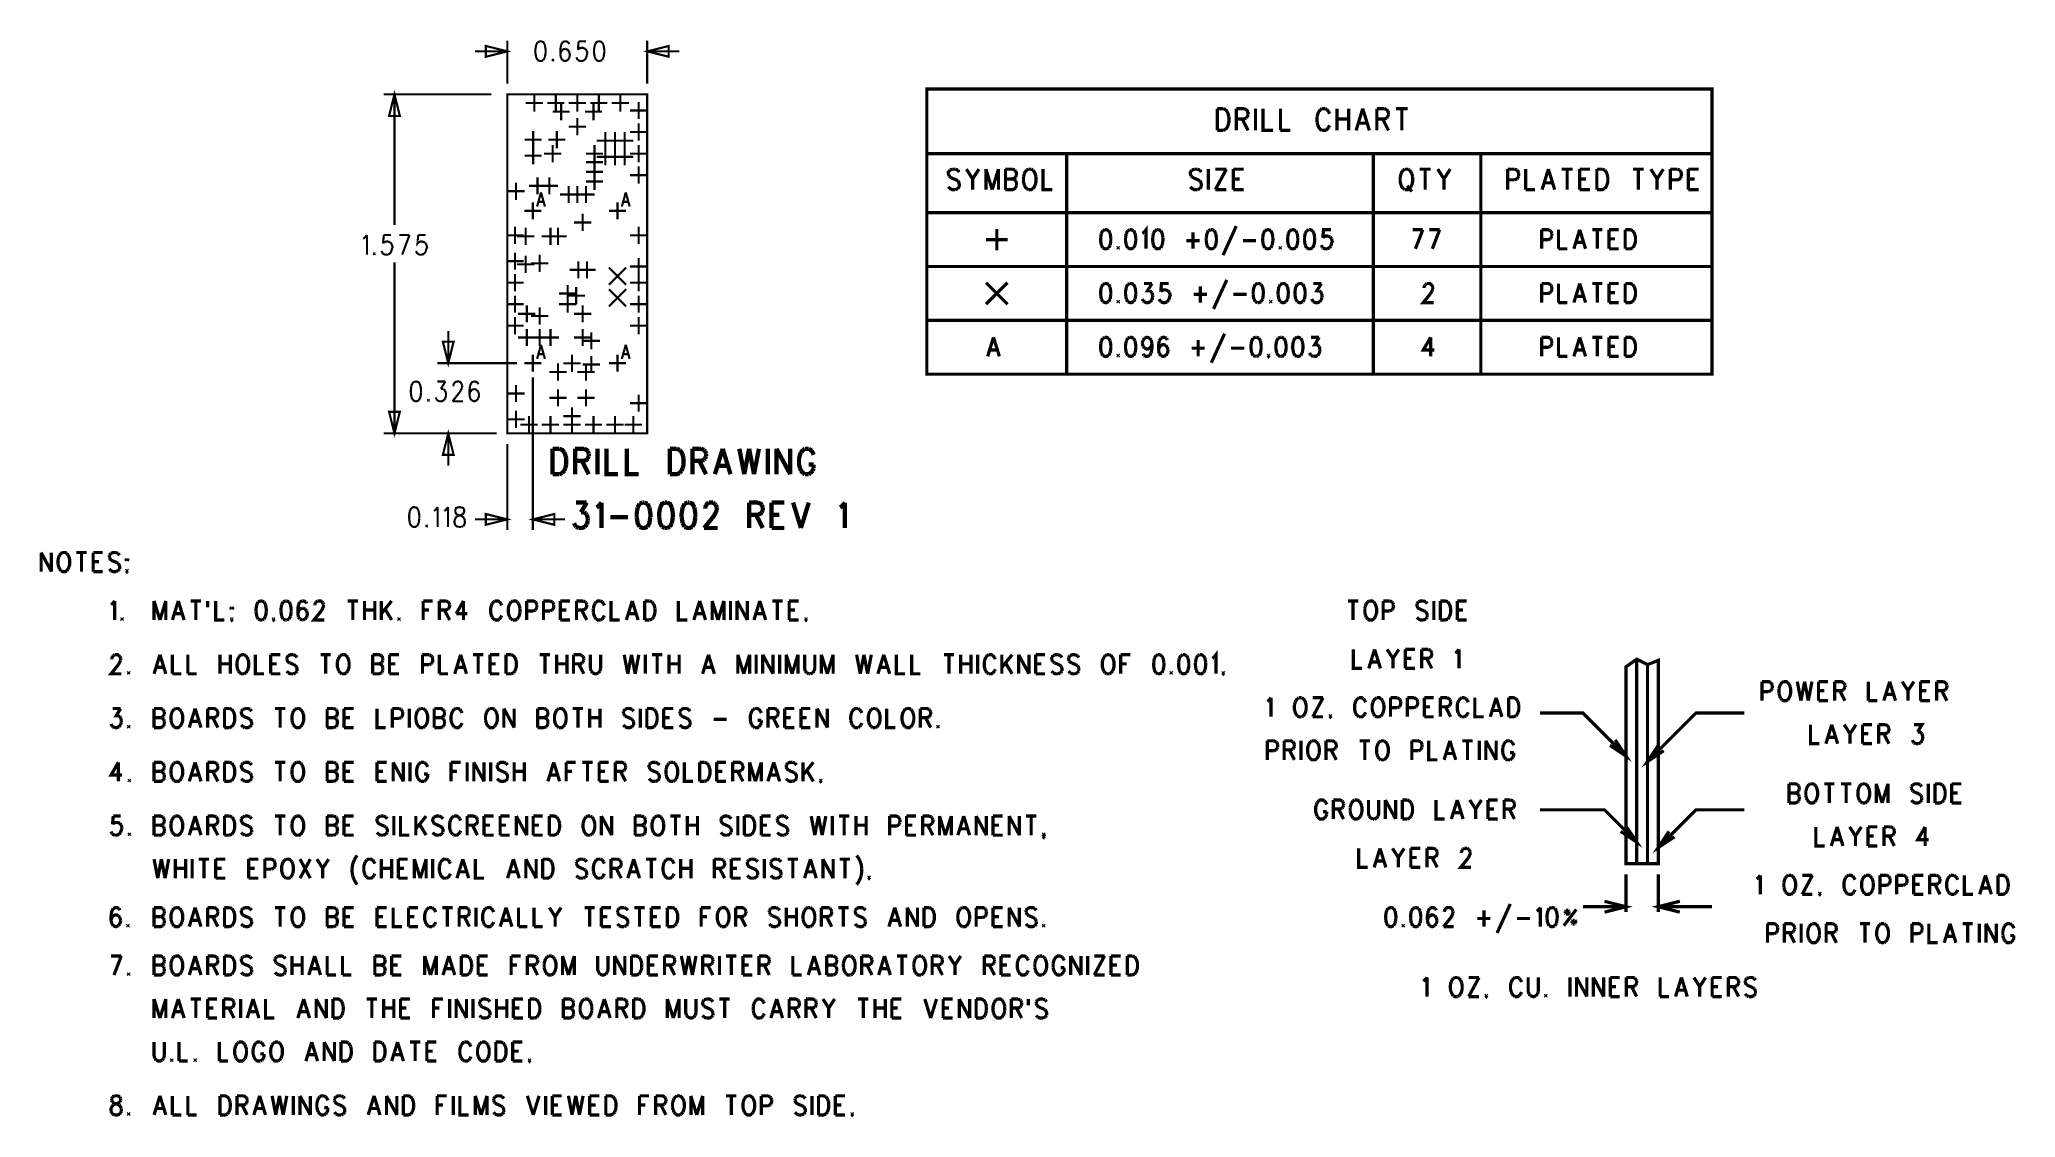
# Model space of a CAD drawing. Extents: x 5.82 to 15.01, y 4.82 to 9.83.
import ezdxf

# ---------------------------------------------------------------- set-up
doc = ezdxf.new("R2010")
doc.units = 0
doc.layers.add('DD_PHO', color=1, linetype='CONTINUOUS')

msp = doc.modelspace()

# ---------------------------------------------------------------- linework, layer by layer
at = {"layer": 'DD_PHO'}
for points, const_width in [([(8, 9.625), (8, 9.825)], 0.01), ([(8.65, 9.625), (8.65, 9.825)], 0.01), ([(8, 9.775), (7.85, 9.775)], 0.01), ([(8, 9.775), (7.9, 9.75), (7.9, 9.8), (8, 9.775)], 0.01), ([(8.1334, 9.80437), (8.13, 9.7825), (8.13, 9.76937)], 0.01), ([(8.13, 9.76937), (8.1334, 9.7475)], 0.01), ([(8.14022, 9.8175), (8.1334, 9.80437)], 0.01), ([(8.1334, 9.7475), (8.14022, 9.73437)], 0.01), ([(8.15045, 9.82187), (8.14022, 9.8175)], 0.01), ([(8.14022, 9.73437), (8.15045, 9.73), (8.15727, 9.73), (8.1675, 9.73437)], 0.01), ([(8.15727, 9.82187), (8.15045, 9.82187)], 0.01), ([(8.17431, 9.80437), (8.1675, 9.8175), (8.15727, 9.82187)], 0.01), ([(8.1675, 9.73437), (8.17431, 9.7475)], 0.01), ([(8.17772, 9.7825), (8.17431, 9.80437)], 0.01), ([(8.17431, 9.7475), (8.17772, 9.76937)], 0.01), ([(8.17772, 9.76937), (8.17772, 9.7825)], 0.01), ([(8.21181, 9.73875), (8.2084, 9.73437)], 0.01), ([(8.2084, 9.73437), (8.21181, 9.73)], 0.01), ([(8.21522, 9.73437), (8.21181, 9.73875)], 0.01), ([(8.21181, 9.73), (8.21522, 9.73437)], 0.01), ([(8.24931, 9.80437), (8.2459, 9.7825)], 0.01), ([(8.2459, 9.7825), (8.2459, 9.76062)], 0.01), ([(8.24931, 9.77375), (8.2459, 9.76062)], 0.01), ([(8.2459, 9.76062), (8.24931, 9.74312)], 0.01), ([(8.25613, 9.8175), (8.24931, 9.80437)], 0.01), ([(8.25613, 9.7825), (8.24931, 9.77375)], 0.01), ([(8.24931, 9.74312), (8.25613, 9.73437)], 0.01), ([(8.26636, 9.82187), (8.25613, 9.8175)], 0.01), ([(8.26636, 9.78687), (8.25613, 9.7825)], 0.01), ([(8.25613, 9.73437), (8.26636, 9.73), (8.26977, 9.73), (8.28, 9.73437)], 0.01), ([(8.27318, 9.82187), (8.26636, 9.82187)], 0.01), ([(8.26977, 9.78687), (8.26636, 9.78687)], 0.01), ([(8.28681, 9.77375), (8.28, 9.7825), (8.26977, 9.78687)], 0.01), ([(8.2834, 9.8175), (8.27318, 9.82187)], 0.01), ([(8.28, 9.73437), (8.28681, 9.74312)], 0.01), ([(8.28681, 9.80875), (8.2834, 9.8175)], 0.01), ([(8.29022, 9.76062), (8.28681, 9.77375)], 0.01), ([(8.28681, 9.74312), (8.29022, 9.75625)], 0.01), ([(8.29022, 9.75625), (8.29022, 9.76062)], 0.01), ([(8.32431, 9.73875), (8.3209, 9.7475)], 0.01), ([(8.32772, 9.73437), (8.32431, 9.73875)], 0.01), ([(8.33113, 9.82187), (8.32772, 9.7825)], 0.01), ([(8.32772, 9.7825), (8.33113, 9.78687)], 0.01), ([(8.3584, 9.73437), (8.34818, 9.73), (8.33795, 9.73), (8.32772, 9.73437)], 0.01), ([(8.36522, 9.82187), (8.33113, 9.82187)], 0.01), ([(8.33113, 9.78687), (8.34136, 9.79125), (8.35159, 9.79125), (8.36181, 9.78687)], 0.01), ([(8.36522, 9.74312), (8.3584, 9.73437)], 0.01), ([(8.36181, 9.78687), (8.36863, 9.77812)], 0.01), ([(8.36863, 9.75625), (8.36522, 9.74312)], 0.01), ([(8.36863, 9.77812), (8.37204, 9.765)], 0.01), ([(8.37204, 9.765), (8.36863, 9.75625)], 0.01), ([(8.40613, 9.80437), (8.40272, 9.7825)], 0.01), ([(8.40272, 9.7825), (8.40272, 9.76937)], 0.01), ([(8.40272, 9.76937), (8.40613, 9.7475)], 0.01), ([(8.42318, 9.82187), (8.41295, 9.8175), (8.40613, 9.80437)], 0.01), ([(8.40613, 9.7475), (8.41295, 9.73437)], 0.01), ([(8.41295, 9.73437), (8.42318, 9.73), (8.43, 9.73), (8.44022, 9.73437)], 0.01), ([(8.43, 9.82187), (8.42318, 9.82187)], 0.01), ([(8.44022, 9.8175), (8.43, 9.82187)], 0.01), ([(8.44704, 9.80437), (8.44022, 9.8175)], 0.01), ([(8.44022, 9.73437), (8.44704, 9.7475)], 0.01), ([(8.45045, 9.76937), (8.45045, 9.7825), (8.44704, 9.80437)], 0.01), ([(8.44704, 9.7475), (8.45045, 9.76937)], 0.01), ([(8.65, 9.775), (8.75, 9.8), (8.75, 9.75), (8.65, 9.775)], 0.01), ([(8.65, 9.775), (8.8, 9.775)], 0.01), ([(7.925, 9.575), (7.425, 9.575)], 0.01), ([(7.475, 9.575), (7.5, 9.475), (7.45, 9.475), (7.475, 9.575)], 0.01), ([(7.475, 9.575), (7.475, 8.9675)], 0.01), ([(7.975, 9.575), (7.97502, 9.575)], 0.001), ([(8, 8), (8.65, 8), (8.65, 9.575), (8, 9.575), (8, 8)], 0.01), ([(8, 9.575), (8.00002, 9.575)], 0.001), ([(8.125, 9.495), (8.125, 9.575)], 0.01), ([(8.225, 9.495), (8.225, 9.575)], 0.01), ([(8.325, 9.495), (8.325, 9.575)], 0.01), ([(8.425, 9.495), (8.425, 9.575)], 0.01), ([(8.525, 9.495), (8.525, 9.575)], 0.01), ([(8.65, 9.575), (8.65002, 9.575)], 0.001), ([(9.95, 9.6), (9.95, 8.275), (13.6, 8.275), (13.6, 9.6), (9.95, 9.6)], 0.015), ([(8.085, 9.535), (8.165, 9.535)], 0.01), ([(8.185, 9.535), (8.265, 9.535)], 0.01), ([(8.21, 9.495), (8.29, 9.495)], 0.01), ([(8.25, 9.455), (8.25, 9.535)], 0.01), ([(8.285, 9.535), (8.365, 9.535)], 0.01), ([(8.325, 9.385), (8.325, 9.465)], 0.01), ([(8.36, 9.495), (8.44, 9.495)], 0.01), ([(8.385, 9.535), (8.465, 9.535)], 0.01), ([(8.4, 9.455), (8.4, 9.535)], 0.01), ([(8.485, 9.535), (8.565, 9.535)], 0.01), ([(8.57, 9.5), (8.65, 9.5)], 0.01), ([(8.61, 9.46), (8.61, 9.54)], 0.01), ([(11.3, 9.50921), (11.3, 9.4075)], 0.015), ([(11.3, 9.50921), (11.32704, 9.50921)], 0.015), ([(11.32704, 9.50921), (11.33863, 9.50437)], 0.015), ([(11.33863, 9.50437), (11.34636, 9.49468)], 0.015), ([(11.34636, 9.49468), (11.35022, 9.485)], 0.015), ([(11.35022, 9.485), (11.35409, 9.47046)], 0.015), ([(11.35409, 9.47046), (11.35409, 9.44625), (11.35022, 9.43171)], 0.015), ([(11.38886, 9.50921), (11.38886, 9.4075)], 0.015), ([(11.38886, 9.50921), (11.42363, 9.50921)], 0.015), ([(11.42363, 9.46078), (11.38886, 9.46078)], 0.015), ([(11.4159, 9.46078), (11.44295, 9.4075)], 0.015), ([(11.42363, 9.50921), (11.43522, 9.50437)], 0.015), ([(11.43522, 9.46562), (11.42363, 9.46078)], 0.015), ([(11.43522, 9.50437), (11.43909, 9.49953), (11.44295, 9.48984), (11.44295, 9.48015)], 0.015), ([(11.43909, 9.47046), (11.43522, 9.46562)], 0.015), ([(11.44295, 9.48015), (11.43909, 9.47046)], 0.015), ([(11.47772, 9.50921), (11.47772, 9.4075)], 0.015), ([(11.5125, 9.50921), (11.5125, 9.4075), (11.55886, 9.4075)], 0.015), ([(11.59363, 9.50921), (11.59363, 9.4075)], 0.015), ([(11.77136, 9.49468), (11.7675, 9.485), (11.76363, 9.47046)], 0.015), ([(11.76363, 9.47046), (11.76363, 9.44625)], 0.015), ([(11.77909, 9.50437), (11.77136, 9.49468)], 0.015), ([(11.78681, 9.50921), (11.77909, 9.50437)], 0.015), ([(11.80227, 9.50921), (11.78681, 9.50921)], 0.015), ([(11.81, 9.50437), (11.80227, 9.50921)], 0.015), ([(11.81772, 9.49468), (11.81, 9.50437)], 0.015), ([(11.82159, 9.485), (11.81772, 9.49468)], 0.015), ([(11.85636, 9.50921), (11.85636, 9.4075)], 0.015), ([(11.85636, 9.46078), (11.91045, 9.46078)], 0.015), ([(11.91045, 9.50921), (11.91045, 9.4075)], 0.015), ([(11.97613, 9.50921), (11.94522, 9.4075)], 0.015), ([(11.97613, 9.50921), (12.00704, 9.4075)], 0.015), ([(12.04181, 9.50921), (12.04181, 9.4075)], 0.015), ([(12.04181, 9.50921), (12.07659, 9.50921)], 0.015), ([(12.08818, 9.46562), (12.07659, 9.46078), (12.04181, 9.46078)], 0.015), ([(12.06886, 9.46078), (12.0959, 9.4075)], 0.015), ([(12.07659, 9.50921), (12.08818, 9.50437)], 0.015), ([(12.08818, 9.50437), (12.09204, 9.49953)], 0.015), ([(12.09204, 9.47046), (12.08818, 9.46562)], 0.015), ([(12.09204, 9.49953), (12.0959, 9.48984)], 0.015), ([(12.0959, 9.48015), (12.09204, 9.47046)], 0.015), ([(12.0959, 9.48984), (12.0959, 9.48015)], 0.015), ([(12.13068, 9.50921), (12.18477, 9.50921)], 0.015), ([(12.15772, 9.50921), (12.15772, 9.4075)], 0.015), ([(8.08, 9.365), (8.16, 9.365)], 0.01), ([(8.12, 9.325), (8.12, 9.405)], 0.01), ([(8.19, 9.365), (8.27, 9.365)], 0.01), ([(8.23, 9.325), (8.23, 9.405)], 0.01), ([(8.285, 9.425), (8.365, 9.425)], 0.01), ([(8.455, 9.32), (8.455, 9.4)], 0.01), ([(8.5, 9.32), (8.5, 9.4)], 0.01), ([(8.545, 9.32), (8.545, 9.4)], 0.01), ([(8.57, 9.4), (8.65, 9.4)], 0.01), ([(8.61, 9.36), (8.61, 9.44)], 0.01), ([(11.32704, 9.4075), (11.3, 9.4075)], 0.015), ([(11.33863, 9.41234), (11.32704, 9.4075)], 0.015), ([(11.35022, 9.43171), (11.34636, 9.42203), (11.33863, 9.41234)], 0.015), ([(11.59363, 9.4075), (11.64, 9.4075)], 0.015), ([(11.76363, 9.44625), (11.7675, 9.43171)], 0.015), ([(11.7675, 9.43171), (11.77136, 9.42203), (11.77909, 9.41234), (11.78681, 9.4075)], 0.015), ([(11.78681, 9.4075), (11.80227, 9.4075), (11.81, 9.41234), (11.81772, 9.42203)], 0.015), ([(11.81772, 9.42203), (11.82159, 9.43171)], 0.015), ([(11.95681, 9.4414), (11.99545, 9.4414)], 0.015), ([(8.08, 9.29), (8.16, 9.29)], 0.01), ([(8.12, 9.25), (8.12, 9.33)], 0.01), ([(8.17, 9.3), (8.25, 9.3)], 0.01), ([(8.21, 9.26), (8.21, 9.34)], 0.01), ([(8.365, 9.3), (8.445, 9.3)], 0.01), ([(8.405, 9.26), (8.405, 9.34)], 0.01), ([(8.405, 9.22), (8.405, 9.3)], 0.01), ([(8.415, 9.36), (8.495, 9.36)], 0.01), ([(8.415, 9.285), (8.495, 9.285)], 0.01), ([(8.455, 9.245), (8.455, 9.325)], 0.01), ([(8.46, 9.36), (8.54, 9.36)], 0.01), ([(8.46, 9.285), (8.54, 9.285)], 0.01), ([(8.5, 9.245), (8.5, 9.325)], 0.01), ([(8.505, 9.36), (8.585, 9.36)], 0.01), ([(8.505, 9.285), (8.585, 9.285)], 0.01), ([(8.545, 9.245), (8.545, 9.325)], 0.01), ([(8.57, 9.3), (8.65, 9.3)], 0.01), ([(8.61, 9.26), (8.61, 9.34)], 0.01), ([(9.95, 9.3), (13.6, 9.3)], 0.015), ([(10.6, 9.3), (10.6, 8.275)], 0.015), ([(12.025, 9.3), (12.025, 8.275)], 0.015), ([(12.525, 9.3), (12.525, 8.275)], 0.015), ([(8.14, 9.11), (8.14, 9.19)], 0.01), ([(8.195, 9.11), (8.195, 9.19)], 0.01), ([(8.365, 9.26), (8.445, 9.26)], 0.01), ([(8.365, 9.215), (8.445, 9.215)], 0.01), ([(8.405, 9.175), (8.405, 9.255)], 0.01), ([(8.405, 9.13), (8.405, 9.21)], 0.01), ([(8.57, 9.2), (8.65, 9.2)], 0.01), ([(8.61, 9.16), (8.61, 9.24)], 0.01), ([(10.05727, 9.22312), (10.05, 9.21406), (10.05, 9.205), (10.05363, 9.19593)], 0.015), ([(10.05363, 9.19593), (10.05727, 9.1914)], 0.015), ([(10.06818, 9.22765), (10.05727, 9.22312)], 0.015), ([(10.05727, 9.1914), (10.06454, 9.18687)], 0.015), ([(10.06454, 9.18687), (10.08636, 9.17781), (10.09363, 9.17328)], 0.015), ([(10.08272, 9.22765), (10.06818, 9.22765)], 0.015), ([(10.09363, 9.22312), (10.08272, 9.22765)], 0.015), ([(10.1009, 9.21406), (10.09363, 9.22312)], 0.015), ([(10.13363, 9.22765), (10.16272, 9.18234)], 0.015), ([(10.19181, 9.22765), (10.16272, 9.18234)], 0.015), ([(10.16272, 9.18234), (10.16272, 9.1325)], 0.015), ([(10.22454, 9.22765), (10.22454, 9.1325)], 0.015), ([(10.22454, 9.22765), (10.25363, 9.1325)], 0.015), ([(10.28272, 9.22765), (10.25363, 9.1325)], 0.015), ([(10.28272, 9.22765), (10.28272, 9.1325)], 0.015), ([(10.31545, 9.22765), (10.31545, 9.1325)], 0.015), ([(10.31545, 9.22765), (10.34818, 9.22765)], 0.015), ([(10.31545, 9.18234), (10.34818, 9.18234), (10.35909, 9.17781), (10.36272, 9.17328)], 0.015), ([(10.34818, 9.22765), (10.35909, 9.22312)], 0.015), ([(10.35909, 9.18687), (10.34818, 9.18234)], 0.015), ([(10.35909, 9.22312), (10.36272, 9.21859)], 0.015), ([(10.36272, 9.1914), (10.35909, 9.18687)], 0.015), ([(10.36272, 9.21859), (10.36636, 9.20953), (10.36636, 9.20046)], 0.015), ([(10.36636, 9.20046), (10.36272, 9.1914)], 0.015), ([(10.40272, 9.205), (10.39909, 9.1914)], 0.015), ([(10.39909, 9.1914), (10.39909, 9.16875), (10.40272, 9.15515)], 0.015), ([(10.41363, 9.22312), (10.40636, 9.21406), (10.40272, 9.205)], 0.015), ([(10.4209, 9.22765), (10.41363, 9.22312)], 0.015), ([(10.43545, 9.22765), (10.4209, 9.22765)], 0.015), ([(10.44272, 9.22312), (10.43545, 9.22765)], 0.015), ([(10.45363, 9.205), (10.45, 9.21406), (10.44272, 9.22312)], 0.015), ([(10.45727, 9.1914), (10.45363, 9.205)], 0.015), ([(10.45363, 9.15515), (10.45727, 9.16875), (10.45727, 9.1914)], 0.015), ([(10.49, 9.22765), (10.49, 9.1325), (10.53363, 9.1325)], 0.015), ([(11.18227, 9.22312), (11.175, 9.21406), (11.175, 9.205), (11.17863, 9.19593)], 0.015), ([(11.17863, 9.19593), (11.18227, 9.1914)], 0.015), ([(11.19318, 9.22765), (11.18227, 9.22312)], 0.015), ([(11.18227, 9.1914), (11.18954, 9.18687)], 0.015), ([(11.18954, 9.18687), (11.21136, 9.17781), (11.21863, 9.17328)], 0.015), ([(11.20772, 9.22765), (11.19318, 9.22765)], 0.015), ([(11.21863, 9.22312), (11.20772, 9.22765)], 0.015), ([(11.2259, 9.21406), (11.21863, 9.22312)], 0.015), ([(11.25863, 9.22765), (11.25863, 9.1325)], 0.015), ([(11.34227, 9.22765), (11.29136, 9.1325)], 0.015), ([(11.29136, 9.22765), (11.34227, 9.22765)], 0.015), ([(11.375, 9.22765), (11.375, 9.1325)], 0.015), ([(11.375, 9.22765), (11.42227, 9.22765)], 0.015), ([(11.375, 9.18234), (11.40409, 9.18234)], 0.015), ([(12.15363, 9.205), (12.15, 9.1914)], 0.015), ([(12.15, 9.1914), (12.15, 9.16875), (12.15363, 9.15515)], 0.015), ([(12.16454, 9.22312), (12.15727, 9.21406), (12.15363, 9.205)], 0.015), ([(12.17181, 9.22765), (12.16454, 9.22312)], 0.015), ([(12.18636, 9.22765), (12.17181, 9.22765)], 0.015), ([(12.19363, 9.22312), (12.18636, 9.22765)], 0.015), ([(12.2009, 9.21406), (12.19363, 9.22312)], 0.015), ([(12.20454, 9.205), (12.2009, 9.21406)], 0.015), ([(12.20818, 9.1914), (12.20454, 9.205)], 0.015), ([(12.20454, 9.15515), (12.20818, 9.16875), (12.20818, 9.1914)], 0.015), ([(12.2409, 9.22765), (12.29181, 9.22765)], 0.015), ([(12.26636, 9.22765), (12.26636, 9.1325)], 0.015), ([(12.32454, 9.22765), (12.35363, 9.18234)], 0.015), ([(12.38272, 9.22765), (12.35363, 9.18234)], 0.015), ([(12.35363, 9.18234), (12.35363, 9.1325)], 0.015), ([(12.65, 9.22765), (12.65, 9.1325)], 0.015), ([(12.65, 9.22765), (12.68272, 9.22765)], 0.015), ([(12.68272, 9.22765), (12.69363, 9.22312)], 0.015), ([(12.69363, 9.18234), (12.68272, 9.17781)], 0.015), ([(12.69363, 9.22312), (12.69727, 9.21859), (12.7009, 9.20953)], 0.015), ([(12.69727, 9.18687), (12.69363, 9.18234)], 0.015), ([(12.7009, 9.19593), (12.69727, 9.18687)], 0.015), ([(12.7009, 9.20953), (12.7009, 9.19593)], 0.015), ([(12.73363, 9.22765), (12.73363, 9.1325)], 0.015), ([(12.83909, 9.22765), (12.81, 9.1325)], 0.015), ([(12.83909, 9.22765), (12.86818, 9.1325)], 0.015), ([(12.9009, 9.22765), (12.95181, 9.22765)], 0.015), ([(12.92636, 9.22765), (12.92636, 9.1325)], 0.015), ([(12.98454, 9.22765), (12.98454, 9.1325)], 0.015), ([(12.98454, 9.22765), (13.03181, 9.22765)], 0.015), ([(12.98454, 9.18234), (13.01363, 9.18234)], 0.015), ([(13.06454, 9.22765), (13.06454, 9.1325)], 0.015), ([(13.06454, 9.22765), (13.09, 9.22765)], 0.015), ([(13.09, 9.22765), (13.1009, 9.22312)], 0.015), ([(13.1009, 9.22312), (13.10818, 9.21406), (13.11181, 9.205)], 0.015), ([(13.11181, 9.205), (13.11545, 9.1914)], 0.015), ([(13.11545, 9.1914), (13.11545, 9.16875), (13.11181, 9.15515)], 0.015), ([(13.23181, 9.22765), (13.28272, 9.22765)], 0.015), ([(13.25727, 9.22765), (13.25727, 9.1325)], 0.015), ([(13.31545, 9.22765), (13.34454, 9.18234)], 0.015), ([(13.37363, 9.22765), (13.34454, 9.18234)], 0.015), ([(13.34454, 9.18234), (13.34454, 9.1325)], 0.015), ([(13.40636, 9.22765), (13.40636, 9.1325)], 0.015), ([(13.40636, 9.22765), (13.43909, 9.22765)], 0.015), ([(13.45363, 9.18687), (13.45, 9.18234), (13.43909, 9.17781), (13.40636, 9.17781)], 0.015), ([(13.43909, 9.22765), (13.45, 9.22312)], 0.015), ([(13.45, 9.22312), (13.45363, 9.21859)], 0.015), ([(13.45363, 9.21859), (13.45727, 9.20953), (13.45727, 9.19593)], 0.015), ([(13.45727, 9.19593), (13.45363, 9.18687)], 0.015), ([(13.49, 9.22765), (13.49, 9.1325)], 0.015), ([(13.49, 9.22765), (13.53727, 9.22765)], 0.015), ([(13.49, 9.18234), (13.51909, 9.18234)], 0.015), ([(8, 9.125), (8.08, 9.125)], 0.01), ([(8.04, 9.085), (8.04, 9.165)], 0.01), ([(8.1, 9.15), (8.18, 9.15)], 0.01), ([(8.15618, 9.11962), (8.138, 9.054)], 0.01), ([(8.155, 9.15), (8.235, 9.15)], 0.01), ([(8.15618, 9.11962), (8.17436, 9.054)], 0.01), ([(8.245, 9.11), (8.325, 9.11)], 0.01), ([(8.285, 9.07), (8.285, 9.15)], 0.01), ([(8.285, 9.11), (8.365, 9.11)], 0.01), ([(8.325, 9.07), (8.325, 9.15)], 0.01), ([(8.325, 9.11), (8.405, 9.11)], 0.01), ([(8.365, 9.17), (8.445, 9.17)], 0.01), ([(8.365, 9.07), (8.365, 9.15)], 0.01), ([(8.55018, 9.11962), (8.532, 9.054)], 0.01), ([(8.55018, 9.11962), (8.56836, 9.054)], 0.01), ([(10.08272, 9.1325), (10.06818, 9.1325), (10.05727, 9.13703), (10.05, 9.14609)], 0.015), ([(10.09363, 9.13703), (10.08272, 9.1325)], 0.015), ([(10.09363, 9.17328), (10.09727, 9.16875), (10.1009, 9.15968)], 0.015), ([(10.1009, 9.14609), (10.09363, 9.13703)], 0.015), ([(10.1009, 9.15968), (10.1009, 9.14609)], 0.015), ([(10.36272, 9.14156), (10.35909, 9.13703), (10.34818, 9.1325), (10.31545, 9.1325)], 0.015), ([(10.36272, 9.17328), (10.36636, 9.16421)], 0.015), ([(10.36636, 9.15062), (10.36272, 9.14156)], 0.015), ([(10.36636, 9.16421), (10.36636, 9.15062)], 0.015), ([(10.40272, 9.15515), (10.40636, 9.14609), (10.41363, 9.13703)], 0.015), ([(10.41363, 9.13703), (10.4209, 9.1325)], 0.015), ([(10.4209, 9.1325), (10.43545, 9.1325), (10.44272, 9.13703)], 0.015), ([(10.44272, 9.13703), (10.45, 9.14609), (10.45363, 9.15515)], 0.015), ([(11.20772, 9.1325), (11.19318, 9.1325), (11.18227, 9.13703), (11.175, 9.14609)], 0.015), ([(11.21863, 9.13703), (11.20772, 9.1325)], 0.015), ([(11.21863, 9.17328), (11.22227, 9.16875), (11.2259, 9.15968)], 0.015), ([(11.2259, 9.14609), (11.21863, 9.13703)], 0.015), ([(11.2259, 9.15968), (11.2259, 9.14609)], 0.015), ([(11.29136, 9.1325), (11.34227, 9.1325)], 0.015), ([(11.375, 9.1325), (11.42227, 9.1325)], 0.015), ([(12.15363, 9.15515), (12.15727, 9.14609), (12.16454, 9.13703)], 0.015), ([(12.16454, 9.13703), (12.17181, 9.1325)], 0.015), ([(12.17181, 9.1325), (12.18636, 9.1325), (12.19363, 9.13703)], 0.015), ([(12.18272, 9.15062), (12.20454, 9.12343)], 0.015), ([(12.19363, 9.13703), (12.2009, 9.14609)], 0.015), ([(12.2009, 9.14609), (12.20454, 9.15515)], 0.015), ([(12.68272, 9.17781), (12.65, 9.17781)], 0.015), ([(12.73363, 9.1325), (12.77727, 9.1325)], 0.015), ([(12.8209, 9.16421), (12.85727, 9.16421)], 0.015), ([(12.98454, 9.1325), (13.03181, 9.1325)], 0.015), ([(13.1009, 9.13703), (13.09, 9.1325), (13.06454, 9.1325)], 0.015), ([(13.11181, 9.15515), (13.10818, 9.14609), (13.1009, 9.13703)], 0.015), ([(13.49, 9.1325), (13.53727, 9.1325)], 0.015), ([(8.078, 9.034), (8.158, 9.034)], 0.01), ([(8.118, 8.994), (8.118, 9.074)], 0.01), ([(8.14481, 9.07587), (8.16754, 9.07587)], 0.01), ([(8.35, 8.94), (8.35, 9.02)], 0.01), ([(8.472, 9.034), (8.552, 9.034)], 0.01), ([(8.512, 8.994), (8.512, 9.074)], 0.01), ([(8.53881, 9.07587), (8.56154, 9.07587)], 0.01), ([(13.6, 9.025), (9.95, 9.025)], 0.015), ([(7.33, 8.90437), (7.33681, 8.90875)], 0.01), ([(7.33681, 8.90875), (7.34704, 8.92187)], 0.01), ([(7.34704, 8.92187), (7.34704, 8.83)], 0.01), ([(7.42545, 8.92187), (7.42204, 8.8825)], 0.01), ([(7.45954, 8.92187), (7.42545, 8.92187)], 0.01), ([(7.49704, 8.92187), (7.54477, 8.92187)], 0.01), ([(7.54477, 8.92187), (7.51068, 8.83)], 0.01), ([(7.58568, 8.92187), (7.58227, 8.8825), (7.58568, 8.88687)], 0.01), ([(7.61977, 8.92187), (7.58568, 8.92187)], 0.01), ([(7.995, 8.92), (8.075, 8.92)], 0.01), ([(8.035, 8.88), (8.035, 8.96)], 0.01), ([(8.045, 8.915), (8.125, 8.915)], 0.01), ([(8.085, 8.875), (8.085, 8.955)], 0.01), ([(8.16, 8.915), (8.24, 8.915)], 0.01), ([(8.195, 8.915), (8.275, 8.915)], 0.01), ([(8.2, 8.875), (8.2, 8.955)], 0.01), ([(8.235, 8.875), (8.235, 8.955)], 0.01), ([(8.31, 8.98), (8.39, 8.98)], 0.01), ([(8.57, 8.92), (8.65, 8.92)], 0.01), ([(8.61, 8.88), (8.61, 8.96)], 0.01), ([(10.275, 8.95), (10.275, 8.85)], 0.015), ([(10.7609, 8.92921), (10.7575, 8.90812)], 0.015), ([(10.7575, 8.90812), (10.7575, 8.89546)], 0.015), ([(10.76772, 8.94187), (10.7609, 8.92921)], 0.015), ([(10.77795, 8.94609), (10.76772, 8.94187)], 0.015), ([(10.795, 8.94187), (10.78477, 8.94609), (10.77795, 8.94609)], 0.015), ([(10.80181, 8.92921), (10.795, 8.94187)], 0.015), ([(10.80522, 8.90812), (10.80181, 8.92921)], 0.015), ([(10.80522, 8.89546), (10.80522, 8.90812)], 0.015), ([(10.87681, 8.92921), (10.8734, 8.90812)], 0.015), ([(10.8734, 8.90812), (10.8734, 8.89546)], 0.015), ([(10.88363, 8.94187), (10.87681, 8.92921)], 0.015), ([(10.89386, 8.94609), (10.88363, 8.94187)], 0.015), ([(10.9109, 8.94187), (10.90068, 8.94609), (10.89386, 8.94609)], 0.015), ([(10.91772, 8.92921), (10.9109, 8.94187)], 0.015), ([(10.92113, 8.90812), (10.91772, 8.92921)], 0.015), ([(10.92113, 8.89546), (10.92113, 8.90812)], 0.015), ([(10.95181, 8.92921), (10.95863, 8.93343)], 0.015), ([(10.95863, 8.93343), (10.96886, 8.94609), (10.96886, 8.8575)], 0.015), ([(11.00295, 8.92921), (10.99954, 8.90812)], 0.015), ([(10.99954, 8.90812), (10.99954, 8.89546)], 0.015), ([(11.00977, 8.94187), (11.00295, 8.92921)], 0.015), ([(11.02, 8.94609), (11.00977, 8.94187)], 0.015), ([(11.02681, 8.94609), (11.02, 8.94609)], 0.015), ([(11.03704, 8.94187), (11.02681, 8.94609)], 0.015), ([(11.04386, 8.92921), (11.03704, 8.94187)], 0.015), ([(11.04727, 8.90812), (11.04386, 8.92921)], 0.015), ([(11.04727, 8.89546), (11.04727, 8.90812)], 0.015), ([(11.18704, 8.93343), (11.18704, 8.8575)], 0.015), ([(11.25181, 8.92921), (11.2484, 8.90812)], 0.015), ([(11.2484, 8.90812), (11.2484, 8.89546)], 0.015), ([(11.25863, 8.94187), (11.25181, 8.92921)], 0.015), ([(11.26886, 8.94609), (11.25863, 8.94187)], 0.015), ([(11.2859, 8.94187), (11.27568, 8.94609), (11.26886, 8.94609)], 0.015), ([(11.29272, 8.92921), (11.2859, 8.94187)], 0.015), ([(11.29613, 8.90812), (11.29272, 8.92921)], 0.015), ([(11.29613, 8.89546), (11.29613, 8.90812)], 0.015), ([(11.38818, 8.96296), (11.32681, 8.82796)], 0.015), ([(11.51431, 8.92921), (11.5109, 8.90812)], 0.015), ([(11.5109, 8.90812), (11.5109, 8.89546)], 0.015), ([(11.52113, 8.94187), (11.51431, 8.92921)], 0.015), ([(11.53136, 8.94609), (11.52113, 8.94187)], 0.015), ([(11.5484, 8.94187), (11.53818, 8.94609), (11.53136, 8.94609)], 0.015), ([(11.55522, 8.92921), (11.5484, 8.94187)], 0.015), ([(11.55863, 8.90812), (11.55522, 8.92921)], 0.015), ([(11.55863, 8.89546), (11.55863, 8.90812)], 0.015), ([(11.63022, 8.92921), (11.62681, 8.90812)], 0.015), ([(11.62681, 8.90812), (11.62681, 8.89546)], 0.015), ([(11.63704, 8.94187), (11.63022, 8.92921)], 0.015), ([(11.64727, 8.94609), (11.63704, 8.94187)], 0.015), ([(11.66431, 8.94187), (11.65409, 8.94609), (11.64727, 8.94609)], 0.015), ([(11.67113, 8.92921), (11.66431, 8.94187)], 0.015), ([(11.67454, 8.90812), (11.67113, 8.92921)], 0.015), ([(11.67454, 8.89546), (11.67454, 8.90812)], 0.015), ([(11.70863, 8.92921), (11.70522, 8.90812)], 0.015), ([(11.70522, 8.90812), (11.70522, 8.89546)], 0.015), ([(11.71545, 8.94187), (11.70863, 8.92921)], 0.015), ([(11.72568, 8.94609), (11.71545, 8.94187)], 0.015), ([(11.74272, 8.94187), (11.7325, 8.94609), (11.72568, 8.94609)], 0.015), ([(11.74954, 8.92921), (11.74272, 8.94187)], 0.015), ([(11.75295, 8.90812), (11.74954, 8.92921)], 0.015), ([(11.75295, 8.89546), (11.75295, 8.90812)], 0.015), ([(11.82795, 8.94609), (11.79386, 8.94609), (11.79045, 8.90812)], 0.015), ([(11.79045, 8.90812), (11.79386, 8.91234), (11.80409, 8.91656), (11.81431, 8.91656)], 0.015), ([(11.81431, 8.91656), (11.82454, 8.91234)], 0.015), ([(11.82454, 8.91234), (11.83136, 8.9039)], 0.015), ([(11.83136, 8.9039), (11.83477, 8.89125), (11.83136, 8.88281), (11.82795, 8.87015)], 0.015), ([(12.2075, 8.94609), (12.25522, 8.94609)], 0.015), ([(12.25522, 8.94609), (12.22113, 8.8575)], 0.015), ([(12.2859, 8.94609), (12.33363, 8.94609)], 0.015), ([(12.33363, 8.94609), (12.29954, 8.8575)], 0.015), ([(12.8075, 8.94609), (12.8075, 8.8575)], 0.015), ([(12.8075, 8.94609), (12.83818, 8.94609), (12.8484, 8.94187)], 0.015), ([(12.8484, 8.9039), (12.83818, 8.89968)], 0.015), ([(12.8484, 8.94187), (12.85181, 8.93765)], 0.015), ([(12.85181, 8.90812), (12.8484, 8.9039)], 0.015), ([(12.85181, 8.93765), (12.85522, 8.92921)], 0.015), ([(12.85522, 8.91656), (12.85181, 8.90812)], 0.015), ([(12.85522, 8.92921), (12.85522, 8.91656)], 0.015), ([(12.8859, 8.94609), (12.8859, 8.8575)], 0.015), ([(12.98477, 8.94609), (12.9575, 8.8575)], 0.015), ([(12.98477, 8.94609), (13.01204, 8.8575)], 0.015), ([(13.04272, 8.94609), (13.09045, 8.94609)], 0.015), ([(13.06659, 8.94609), (13.06659, 8.8575)], 0.015), ([(13.12113, 8.94609), (13.12113, 8.8575)], 0.015), ([(13.12113, 8.94609), (13.16545, 8.94609)], 0.015), ([(13.12113, 8.9039), (13.1484, 8.9039)], 0.015), ([(13.19613, 8.94609), (13.19613, 8.8575)], 0.015), ([(13.19613, 8.94609), (13.22, 8.94609), (13.23022, 8.94187)], 0.015), ([(13.23022, 8.94187), (13.23704, 8.93343)], 0.015), ([(13.23704, 8.93343), (13.24045, 8.925), (13.24386, 8.91234), (13.24386, 8.89125), (13.24045, 8.87859), (13.23704, 8.87015)], 0.015), ([(7.38113, 8.83875), (7.37772, 8.83437)], 0.01), ([(7.37772, 8.83437), (7.38113, 8.83)], 0.01), ([(7.38454, 8.83437), (7.38113, 8.83875)], 0.01), ([(7.38113, 8.83), (7.38454, 8.83437)], 0.01), ([(7.41863, 8.83875), (7.41522, 8.8475)], 0.01), ([(7.42204, 8.83437), (7.41863, 8.83875)], 0.01), ([(7.42204, 8.8825), (7.42545, 8.88687)], 0.01), ([(7.45272, 8.83437), (7.4425, 8.83), (7.43227, 8.83), (7.42204, 8.83437)], 0.01), ([(7.42545, 8.88687), (7.43568, 8.89125), (7.4459, 8.89125)], 0.01), ([(7.4459, 8.89125), (7.45613, 8.88687)], 0.01), ([(7.45954, 8.84312), (7.45272, 8.83437)], 0.01), ([(7.45613, 8.88687), (7.46295, 8.87812)], 0.01), ([(7.46295, 8.87812), (7.46636, 8.865), (7.46295, 8.85625), (7.45954, 8.84312)], 0.01), ([(7.58227, 8.83437), (7.57886, 8.83875), (7.57545, 8.8475)], 0.01), ([(7.60272, 8.83), (7.5925, 8.83), (7.58227, 8.83437)], 0.01), ([(7.58568, 8.88687), (7.5959, 8.89125)], 0.01), ([(7.5959, 8.89125), (7.60613, 8.89125)], 0.01), ([(7.61295, 8.83437), (7.60272, 8.83)], 0.01), ([(7.60613, 8.89125), (7.61636, 8.88687)], 0.01), ([(7.61977, 8.84312), (7.61295, 8.83437)], 0.01), ([(7.61636, 8.88687), (7.62318, 8.87812)], 0.01), ([(7.62318, 8.87812), (7.62659, 8.865), (7.62318, 8.85625), (7.61977, 8.84312)], 0.01), ([(8.035, 8.76), (8.035, 8.84)], 0.01), ([(8.085, 8.745), (8.085, 8.825)], 0.01), ([(8.15, 8.75), (8.15, 8.83)], 0.01), ([(8.61, 8.735), (8.61, 8.815)], 0.01), ([(10.225, 8.9), (10.325, 8.9)], 0.015), ([(10.7575, 8.89546), (10.7609, 8.87437)], 0.015), ([(10.7609, 8.87437), (10.76772, 8.86171)], 0.015), ([(10.76772, 8.86171), (10.77795, 8.8575), (10.78477, 8.8575), (10.795, 8.86171)], 0.015), ([(10.795, 8.86171), (10.80181, 8.87437)], 0.015), ([(10.80181, 8.87437), (10.80522, 8.89546)], 0.015), ([(10.83931, 8.86593), (10.8359, 8.86171)], 0.015), ([(10.8359, 8.86171), (10.83931, 8.8575)], 0.015), ([(10.84272, 8.86171), (10.83931, 8.86593)], 0.015), ([(10.83931, 8.8575), (10.84272, 8.86171)], 0.015), ([(10.8734, 8.89546), (10.87681, 8.87437)], 0.015), ([(10.87681, 8.87437), (10.88363, 8.86171)], 0.015), ([(10.88363, 8.86171), (10.89386, 8.8575), (10.90068, 8.8575), (10.9109, 8.86171)], 0.015), ([(10.9109, 8.86171), (10.91772, 8.87437)], 0.015), ([(10.91772, 8.87437), (10.92113, 8.89546)], 0.015), ([(10.99954, 8.89546), (11.00295, 8.87437)], 0.015), ([(11.00295, 8.87437), (11.00977, 8.86171)], 0.015), ([(11.00977, 8.86171), (11.02, 8.8575), (11.02681, 8.8575)], 0.015), ([(11.02681, 8.8575), (11.03704, 8.86171)], 0.015), ([(11.03704, 8.86171), (11.04386, 8.87437)], 0.015), ([(11.04386, 8.87437), (11.04727, 8.89546)], 0.015), ([(11.15636, 8.89546), (11.21772, 8.89546)], 0.015), ([(11.2484, 8.89546), (11.25181, 8.87437)], 0.015), ([(11.25181, 8.87437), (11.25863, 8.86171)], 0.015), ([(11.25863, 8.86171), (11.26886, 8.8575), (11.27568, 8.8575), (11.2859, 8.86171)], 0.015), ([(11.2859, 8.86171), (11.29272, 8.87437)], 0.015), ([(11.29272, 8.87437), (11.29613, 8.89546)], 0.015), ([(11.41886, 8.89546), (11.48022, 8.89546)], 0.015), ([(11.5109, 8.89546), (11.51431, 8.87437)], 0.015), ([(11.51431, 8.87437), (11.52113, 8.86171)], 0.015), ([(11.52113, 8.86171), (11.53136, 8.8575), (11.53818, 8.8575), (11.5484, 8.86171)], 0.015), ([(11.5484, 8.86171), (11.55522, 8.87437)], 0.015), ([(11.55522, 8.87437), (11.55863, 8.89546)], 0.015), ([(11.59272, 8.86593), (11.58931, 8.86171)], 0.015), ([(11.58931, 8.86171), (11.59272, 8.8575)], 0.015), ([(11.59613, 8.86171), (11.59272, 8.86593)], 0.015), ([(11.59272, 8.8575), (11.59613, 8.86171)], 0.015), ([(11.62681, 8.89546), (11.63022, 8.87437)], 0.015), ([(11.63022, 8.87437), (11.63704, 8.86171)], 0.015), ([(11.63704, 8.86171), (11.64727, 8.8575), (11.65409, 8.8575), (11.66431, 8.86171)], 0.015), ([(11.66431, 8.86171), (11.67113, 8.87437)], 0.015), ([(11.67113, 8.87437), (11.67454, 8.89546)], 0.015), ([(11.70522, 8.89546), (11.70863, 8.87437)], 0.015), ([(11.70863, 8.87437), (11.71545, 8.86171)], 0.015), ([(11.71545, 8.86171), (11.72568, 8.8575), (11.7325, 8.8575), (11.74272, 8.86171)], 0.015), ([(11.74272, 8.86171), (11.74954, 8.87437)], 0.015), ([(11.74954, 8.87437), (11.75295, 8.89546)], 0.015), ([(11.78704, 8.86593), (11.78363, 8.87437)], 0.015), ([(11.79045, 8.86171), (11.78704, 8.86593)], 0.015), ([(11.8109, 8.8575), (11.80068, 8.8575), (11.79045, 8.86171)], 0.015), ([(11.82113, 8.86171), (11.8109, 8.8575)], 0.015), ([(11.82795, 8.87015), (11.82113, 8.86171)], 0.015), ([(12.83818, 8.89968), (12.8075, 8.89968)], 0.015), ([(12.8859, 8.8575), (12.92681, 8.8575)], 0.015), ([(12.96772, 8.88703), (13.00181, 8.88703)], 0.015), ([(13.12113, 8.8575), (13.16545, 8.8575)], 0.015), ([(13.23022, 8.86171), (13.22, 8.8575), (13.19613, 8.8575)], 0.015), ([(13.23704, 8.87015), (13.23022, 8.86171)], 0.015), ([(7.475, 8), (7.475, 8.795)], 0.01), ([(7.995, 8.8), (8.075, 8.8)], 0.01), ([(8.035, 8.66), (8.035, 8.74)], 0.01), ([(8.045, 8.785), (8.125, 8.785)], 0.01), ([(8.11, 8.79), (8.19, 8.79)], 0.01), ([(8.29, 8.76), (8.37, 8.76)], 0.01), ([(8.33, 8.72), (8.33, 8.8)], 0.01), ([(8.33, 8.76), (8.41, 8.76)], 0.01), ([(8.37, 8.72), (8.37, 8.8)], 0.01), ([(8.472, 8.69), (8.552, 8.77)], 0.01), ([(8.472, 8.77), (8.552, 8.69)], 0.01), ([(8.57, 8.775), (8.65, 8.775)], 0.01), ([(8.61, 8.66), (8.61, 8.74)], 0.01), ([(9.95, 8.775), (13.6, 8.775)], 0.015), ([(7.995, 8.7), (8.075, 8.7)], 0.01), ([(8.035, 8.56), (8.035, 8.64)], 0.01), ([(8.24, 8.65), (8.32, 8.65)], 0.01), ([(8.28, 8.61), (8.28, 8.69)], 0.01), ([(8.28, 8.56), (8.28, 8.64)], 0.01), ([(8.28, 8.64), (8.36, 8.64)], 0.01), ([(8.32, 8.6), (8.32, 8.68)], 0.01), ([(8.472, 8.59), (8.552, 8.67)], 0.01), ([(8.472, 8.67), (8.552, 8.59)], 0.01), ([(8.57, 8.7), (8.65, 8.7)], 0.01), ([(8.61, 8.56), (8.61, 8.64)], 0.01), ([(10.225, 8.7), (10.325, 8.6)], 0.015), ([(10.325, 8.7), (10.225, 8.6)], 0.015), ([(10.7609, 8.67921), (10.7575, 8.65812)], 0.015), ([(10.7575, 8.65812), (10.7575, 8.64546)], 0.015), ([(10.7575, 8.64546), (10.7609, 8.62437)], 0.015), ([(10.76772, 8.69187), (10.7609, 8.67921)], 0.015), ([(10.77795, 8.69609), (10.76772, 8.69187)], 0.015), ([(10.795, 8.69187), (10.78477, 8.69609), (10.77795, 8.69609)], 0.015), ([(10.80181, 8.67921), (10.795, 8.69187)], 0.015), ([(10.80522, 8.65812), (10.80181, 8.67921)], 0.015), ([(10.80181, 8.62437), (10.80522, 8.64546)], 0.015), ([(10.80522, 8.64546), (10.80522, 8.65812)], 0.015), ([(10.87681, 8.67921), (10.8734, 8.65812)], 0.015), ([(10.8734, 8.65812), (10.8734, 8.64546)], 0.015), ([(10.8734, 8.64546), (10.87681, 8.62437)], 0.015), ([(10.88363, 8.69187), (10.87681, 8.67921)], 0.015), ([(10.89386, 8.69609), (10.88363, 8.69187)], 0.015), ([(10.9109, 8.69187), (10.90068, 8.69609), (10.89386, 8.69609)], 0.015), ([(10.91772, 8.67921), (10.9109, 8.69187)], 0.015), ([(10.92113, 8.65812), (10.91772, 8.67921)], 0.015), ([(10.91772, 8.62437), (10.92113, 8.64546)], 0.015), ([(10.92113, 8.64546), (10.92113, 8.65812)], 0.015), ([(10.95863, 8.69609), (10.99613, 8.69609)], 0.015), ([(10.99613, 8.69609), (10.97568, 8.66234), (10.9859, 8.66234)], 0.015), ([(10.9859, 8.66234), (10.99272, 8.65812)], 0.015), ([(10.99272, 8.65812), (10.99613, 8.6539)], 0.015), ([(10.99613, 8.6539), (10.99954, 8.64125)], 0.015), ([(10.99954, 8.63281), (10.99613, 8.62015)], 0.015), ([(10.99954, 8.64125), (10.99954, 8.63281)], 0.015), ([(11.07454, 8.69609), (11.04045, 8.69609), (11.03704, 8.65812)], 0.015), ([(11.03704, 8.65812), (11.04045, 8.66234), (11.05068, 8.66656), (11.0609, 8.66656)], 0.015), ([(11.0609, 8.66656), (11.07113, 8.66234)], 0.015), ([(11.07113, 8.66234), (11.07795, 8.6539)], 0.015), ([(11.07795, 8.6539), (11.08136, 8.64125), (11.07795, 8.63281), (11.07454, 8.62015)], 0.015), ([(11.19045, 8.64546), (11.25181, 8.64546)], 0.015), ([(11.22113, 8.68343), (11.22113, 8.6075)], 0.015), ([(11.34386, 8.71296), (11.2825, 8.57796)], 0.015), ([(11.37454, 8.64546), (11.4359, 8.64546)], 0.015), ([(11.47, 8.67921), (11.46659, 8.65812)], 0.015), ([(11.46659, 8.65812), (11.46659, 8.64546)], 0.015), ([(11.46659, 8.64546), (11.47, 8.62437)], 0.015), ([(11.47681, 8.69187), (11.47, 8.67921)], 0.015), ([(11.48704, 8.69609), (11.47681, 8.69187)], 0.015), ([(11.50409, 8.69187), (11.49386, 8.69609), (11.48704, 8.69609)], 0.015), ([(11.5109, 8.67921), (11.50409, 8.69187)], 0.015), ([(11.51431, 8.65812), (11.5109, 8.67921)], 0.015), ([(11.5109, 8.62437), (11.51431, 8.64546)], 0.015), ([(11.51431, 8.64546), (11.51431, 8.65812)], 0.015), ([(11.5859, 8.67921), (11.5825, 8.65812)], 0.015), ([(11.5825, 8.65812), (11.5825, 8.64546)], 0.015), ([(11.5825, 8.64546), (11.5859, 8.62437)], 0.015), ([(11.59272, 8.69187), (11.5859, 8.67921)], 0.015), ([(11.60295, 8.69609), (11.59272, 8.69187)], 0.015), ([(11.62, 8.69187), (11.60977, 8.69609), (11.60295, 8.69609)], 0.015), ([(11.62681, 8.67921), (11.62, 8.69187)], 0.015), ([(11.63022, 8.65812), (11.62681, 8.67921)], 0.015), ([(11.62681, 8.62437), (11.63022, 8.64546)], 0.015), ([(11.63022, 8.64546), (11.63022, 8.65812)], 0.015), ([(11.66431, 8.67921), (11.6609, 8.65812)], 0.015), ([(11.6609, 8.65812), (11.6609, 8.64546)], 0.015), ([(11.6609, 8.64546), (11.66431, 8.62437)], 0.015), ([(11.67113, 8.69187), (11.66431, 8.67921)], 0.015), ([(11.68136, 8.69609), (11.67113, 8.69187)], 0.015), ([(11.6984, 8.69187), (11.68818, 8.69609), (11.68136, 8.69609)], 0.015), ([(11.70522, 8.67921), (11.6984, 8.69187)], 0.015), ([(11.70863, 8.65812), (11.70522, 8.67921)], 0.015), ([(11.70522, 8.62437), (11.70863, 8.64546)], 0.015), ([(11.70863, 8.64546), (11.70863, 8.65812)], 0.015), ([(11.74613, 8.69609), (11.78363, 8.69609)], 0.015), ([(11.78363, 8.69609), (11.76318, 8.66234), (11.7734, 8.66234)], 0.015), ([(11.7734, 8.66234), (11.78022, 8.65812)], 0.015), ([(11.78022, 8.65812), (11.78363, 8.6539)], 0.015), ([(11.78363, 8.6539), (11.78704, 8.64125)], 0.015), ([(11.78704, 8.63281), (11.78363, 8.62015)], 0.015), ([(11.78704, 8.64125), (11.78704, 8.63281)], 0.015), ([(12.29159, 8.64968), (12.2575, 8.6075), (12.30522, 8.6075)], 0.015), ([(12.2609, 8.67921), (12.26431, 8.68765)], 0.015), ([(12.2609, 8.675), (12.2609, 8.67921)], 0.015), ([(12.26431, 8.68765), (12.26772, 8.69187)], 0.015), ([(12.26772, 8.69187), (12.27454, 8.69609)], 0.015), ([(12.27454, 8.69609), (12.28818, 8.69609), (12.295, 8.69187)], 0.015), ([(12.2984, 8.66234), (12.29159, 8.64968)], 0.015), ([(12.295, 8.69187), (12.2984, 8.68765)], 0.015), ([(12.2984, 8.68765), (12.30181, 8.67921)], 0.015), ([(12.30181, 8.67078), (12.2984, 8.66234)], 0.015), ([(12.30181, 8.67921), (12.30181, 8.67078)], 0.015), ([(12.8075, 8.69609), (12.8075, 8.6075)], 0.015), ([(12.8075, 8.69609), (12.83818, 8.69609), (12.8484, 8.69187)], 0.015), ([(12.83818, 8.64968), (12.8075, 8.64968)], 0.015), ([(12.8484, 8.6539), (12.83818, 8.64968)], 0.015), ([(12.8484, 8.69187), (12.85181, 8.68765)], 0.015), ([(12.85181, 8.65812), (12.8484, 8.6539)], 0.015), ([(12.85181, 8.68765), (12.85522, 8.67921)], 0.015), ([(12.85522, 8.66656), (12.85181, 8.65812)], 0.015), ([(12.85522, 8.67921), (12.85522, 8.66656)], 0.015), ([(12.8859, 8.69609), (12.8859, 8.6075)], 0.015), ([(12.98477, 8.69609), (12.9575, 8.6075)], 0.015), ([(12.96772, 8.63703), (13.00181, 8.63703)], 0.015), ([(12.98477, 8.69609), (13.01204, 8.6075)], 0.015), ([(13.04272, 8.69609), (13.09045, 8.69609)], 0.015), ([(13.06659, 8.69609), (13.06659, 8.6075)], 0.015), ([(13.12113, 8.69609), (13.12113, 8.6075)], 0.015), ([(13.12113, 8.69609), (13.16545, 8.69609)], 0.015), ([(13.12113, 8.6539), (13.1484, 8.6539)], 0.015), ([(13.19613, 8.69609), (13.19613, 8.6075)], 0.015), ([(13.19613, 8.69609), (13.22, 8.69609), (13.23022, 8.69187)], 0.015), ([(13.23022, 8.69187), (13.23704, 8.68343)], 0.015), ([(13.23704, 8.68343), (13.24045, 8.675), (13.24386, 8.66234), (13.24386, 8.64125), (13.24045, 8.62859), (13.23704, 8.62015)], 0.015), ([(7.995, 8.6), (8.075, 8.6)], 0.01), ([(8.035, 8.46), (8.035, 8.54)], 0.01), ([(8.05, 8.555), (8.13, 8.555)], 0.01), ([(8.09, 8.515), (8.09, 8.595)], 0.01), ([(8.11, 8.545), (8.19, 8.545)], 0.01), ([(8.15, 8.505), (8.15, 8.585)], 0.01), ([(8.24, 8.6), (8.32, 8.6)], 0.01), ([(8.31, 8.555), (8.39, 8.555)], 0.01), ([(8.35, 8.515), (8.35, 8.595)], 0.01), ([(8.57, 8.6), (8.65, 8.6)], 0.01), ([(8.61, 8.46), (8.61, 8.54)], 0.01), ([(10.7609, 8.62437), (10.76772, 8.61171)], 0.015), ([(10.76772, 8.61171), (10.77795, 8.6075), (10.78477, 8.6075), (10.795, 8.61171)], 0.015), ([(10.795, 8.61171), (10.80181, 8.62437)], 0.015), ([(10.83931, 8.61593), (10.8359, 8.61171)], 0.015), ([(10.8359, 8.61171), (10.83931, 8.6075)], 0.015), ([(10.84272, 8.61171), (10.83931, 8.61593)], 0.015), ([(10.83931, 8.6075), (10.84272, 8.61171)], 0.015), ([(10.87681, 8.62437), (10.88363, 8.61171)], 0.015), ([(10.88363, 8.61171), (10.89386, 8.6075), (10.90068, 8.6075), (10.9109, 8.61171)], 0.015), ([(10.9109, 8.61171), (10.91772, 8.62437)], 0.015), ([(10.95522, 8.61593), (10.95181, 8.62437)], 0.015), ([(10.95863, 8.61171), (10.95522, 8.61593)], 0.015), ([(10.98931, 8.61171), (10.97909, 8.6075), (10.96886, 8.6075), (10.95863, 8.61171)], 0.015), ([(10.99613, 8.62015), (10.98931, 8.61171)], 0.015), ([(11.03363, 8.61593), (11.03022, 8.62437)], 0.015), ([(11.03704, 8.61171), (11.03363, 8.61593)], 0.015), ([(11.06772, 8.61171), (11.0575, 8.6075), (11.04727, 8.6075), (11.03704, 8.61171)], 0.015), ([(11.07454, 8.62015), (11.06772, 8.61171)], 0.015), ([(11.47, 8.62437), (11.47681, 8.61171)], 0.015), ([(11.47681, 8.61171), (11.48704, 8.6075)], 0.015), ([(11.48704, 8.6075), (11.49386, 8.6075), (11.50409, 8.61171)], 0.015), ([(11.50409, 8.61171), (11.5109, 8.62437)], 0.015), ([(11.5484, 8.61593), (11.545, 8.61171)], 0.015), ([(11.545, 8.61171), (11.5484, 8.6075)], 0.015), ([(11.55181, 8.61171), (11.5484, 8.61593)], 0.015), ([(11.5484, 8.6075), (11.55181, 8.61171)], 0.015), ([(11.5859, 8.62437), (11.59272, 8.61171)], 0.015), ([(11.59272, 8.61171), (11.60295, 8.6075), (11.60977, 8.6075), (11.62, 8.61171)], 0.015), ([(11.62, 8.61171), (11.62681, 8.62437)], 0.015), ([(11.66431, 8.62437), (11.67113, 8.61171)], 0.015), ([(11.67113, 8.61171), (11.68136, 8.6075), (11.68818, 8.6075), (11.6984, 8.61171)], 0.015), ([(11.6984, 8.61171), (11.70522, 8.62437)], 0.015), ([(11.74272, 8.61593), (11.73931, 8.62437)], 0.015), ([(11.74613, 8.61171), (11.74272, 8.61593)], 0.015), ([(11.77681, 8.61171), (11.76659, 8.6075), (11.75636, 8.6075), (11.74613, 8.61171)], 0.015), ([(11.78363, 8.62015), (11.77681, 8.61171)], 0.015), ([(12.8859, 8.6075), (12.92681, 8.6075)], 0.015), ([(13.12113, 8.6075), (13.16545, 8.6075)], 0.015), ([(13.23022, 8.61171), (13.22, 8.6075), (13.19613, 8.6075)], 0.015), ([(13.23704, 8.62015), (13.23022, 8.61171)], 0.015), ([(7.725, 8.326), (7.725, 8.476)], 0.01), ([(7.995, 8.5), (8.075, 8.5)], 0.01), ([(8.09, 8.405), (8.09, 8.485)], 0.01), ([(8.15, 8.405), (8.15, 8.485)], 0.01), ([(8.2, 8.405), (8.2, 8.485)], 0.01), ([(8.35, 8.405), (8.35, 8.485)], 0.01), ([(8.39, 8.39), (8.39, 8.47)], 0.01), ([(8.57, 8.5), (8.65, 8.5)], 0.01), ([(9.95, 8.525), (13.6, 8.525)], 0.015), ([(10.25977, 8.44609), (10.2325, 8.3575)], 0.015), ([(10.25977, 8.44609), (10.28704, 8.3575)], 0.015), ([(10.77795, 8.44609), (10.76772, 8.44187)], 0.015), ([(10.795, 8.44187), (10.78477, 8.44609), (10.77795, 8.44609)], 0.015), ([(10.89386, 8.44609), (10.88363, 8.44187)], 0.015), ([(10.9109, 8.44187), (10.90068, 8.44609), (10.89386, 8.44609)], 0.015), ([(10.96204, 8.44187), (10.97227, 8.44609), (10.97568, 8.44609), (10.9859, 8.44187)], 0.015), ([(11.06431, 8.44187), (11.05409, 8.44609), (11.04727, 8.44609), (11.03704, 8.44187)], 0.015), ([(11.33363, 8.46296), (11.27227, 8.32796)], 0.015), ([(11.47681, 8.44609), (11.46659, 8.44187)], 0.015), ([(11.48363, 8.44609), (11.47681, 8.44609)], 0.015), ([(11.49386, 8.44187), (11.48363, 8.44609)], 0.015), ([(11.59272, 8.44609), (11.5825, 8.44187)], 0.015), ([(11.59954, 8.44609), (11.59272, 8.44609)], 0.015), ([(11.60977, 8.44187), (11.59954, 8.44609)], 0.015), ([(11.67113, 8.44609), (11.6609, 8.44187)], 0.015), ([(11.68818, 8.44187), (11.67795, 8.44609), (11.67113, 8.44609)], 0.015), ([(11.7359, 8.44609), (11.7734, 8.44609)], 0.015), ([(11.7734, 8.44609), (11.75295, 8.41234), (11.76318, 8.41234), (11.77, 8.40812)], 0.015), ([(12.29159, 8.44609), (12.2575, 8.38703), (12.30863, 8.38703)], 0.015), ([(12.29159, 8.44609), (12.29159, 8.3575)], 0.015), ([(12.8075, 8.44609), (12.8075, 8.3575)], 0.015), ([(12.8075, 8.44609), (12.83818, 8.44609), (12.8484, 8.44187)], 0.015), ([(12.8859, 8.44609), (12.8859, 8.3575)], 0.015), ([(12.98477, 8.44609), (12.9575, 8.3575)], 0.015), ([(12.98477, 8.44609), (13.01204, 8.3575)], 0.015), ([(13.04272, 8.44609), (13.09045, 8.44609)], 0.015), ([(13.06659, 8.44609), (13.06659, 8.3575)], 0.015), ([(13.12113, 8.44609), (13.12113, 8.3575)], 0.015), ([(13.12113, 8.44609), (13.16545, 8.44609)], 0.015), ([(13.19613, 8.44609), (13.19613, 8.3575)], 0.015), ([(13.19613, 8.44609), (13.22, 8.44609), (13.23022, 8.44187)], 0.015), ([(7.725, 8.326), (7.7, 8.426), (7.75, 8.426), (7.725, 8.326)], 0.01), ([(8.05, 8.445), (8.13, 8.445)], 0.01), ([(8.11, 8.445), (8.19, 8.445)], 0.01), ([(8.118, 8.286), (8.118, 8.366)], 0.01), ([(8.15618, 8.41162), (8.138, 8.346)], 0.01), ([(8.14481, 8.36787), (8.16754, 8.36787)], 0.01), ([(8.15618, 8.41162), (8.17436, 8.346)], 0.01), ([(8.16, 8.445), (8.24, 8.445)], 0.01), ([(8.3, 8.285), (8.3, 8.365)], 0.01), ([(8.31, 8.445), (8.39, 8.445)], 0.01), ([(8.35, 8.43), (8.43, 8.43)], 0.01), ([(8.39, 8.28), (8.39, 8.36)], 0.01), ([(8.512, 8.286), (8.512, 8.366)], 0.01), ([(8.55018, 8.41162), (8.532, 8.346)], 0.01), ([(8.53881, 8.36787), (8.56154, 8.36787)], 0.01), ([(8.55018, 8.41162), (8.56836, 8.346)], 0.01), ([(10.24272, 8.38703), (10.27681, 8.38703)], 0.015), ([(10.7609, 8.42921), (10.7575, 8.40812)], 0.015), ([(10.7575, 8.40812), (10.7575, 8.39546)], 0.015), ([(10.7575, 8.39546), (10.7609, 8.37437)], 0.015), ([(10.76772, 8.44187), (10.7609, 8.42921)], 0.015), ([(10.7609, 8.37437), (10.76772, 8.36171)], 0.015), ([(10.76772, 8.36171), (10.77795, 8.3575), (10.78477, 8.3575), (10.795, 8.36171)], 0.015), ([(10.80181, 8.42921), (10.795, 8.44187)], 0.015), ([(10.795, 8.36171), (10.80181, 8.37437)], 0.015), ([(10.80522, 8.40812), (10.80181, 8.42921)], 0.015), ([(10.80181, 8.37437), (10.80522, 8.39546)], 0.015), ([(10.80522, 8.39546), (10.80522, 8.40812)], 0.015), ([(10.83931, 8.36593), (10.8359, 8.36171)], 0.015), ([(10.8359, 8.36171), (10.83931, 8.3575)], 0.015), ([(10.84272, 8.36171), (10.83931, 8.36593)], 0.015), ([(10.83931, 8.3575), (10.84272, 8.36171)], 0.015), ([(10.87681, 8.42921), (10.8734, 8.40812)], 0.015), ([(10.8734, 8.40812), (10.8734, 8.39546)], 0.015), ([(10.8734, 8.39546), (10.87681, 8.37437)], 0.015), ([(10.88363, 8.44187), (10.87681, 8.42921)], 0.015), ([(10.87681, 8.37437), (10.88363, 8.36171)], 0.015), ([(10.88363, 8.36171), (10.89386, 8.3575), (10.90068, 8.3575), (10.9109, 8.36171)], 0.015), ([(10.91772, 8.42921), (10.9109, 8.44187)], 0.015), ([(10.9109, 8.36171), (10.91772, 8.37437)], 0.015), ([(10.92113, 8.40812), (10.91772, 8.42921)], 0.015), ([(10.91772, 8.37437), (10.92113, 8.39546)], 0.015), ([(10.92113, 8.39546), (10.92113, 8.40812)], 0.015), ([(10.95181, 8.42078), (10.95522, 8.43343)], 0.015), ([(10.95181, 8.41656), (10.95181, 8.42078)], 0.015), ([(10.95522, 8.4039), (10.95181, 8.41656)], 0.015), ([(10.95522, 8.43343), (10.96204, 8.44187)], 0.015), ([(10.96204, 8.39546), (10.95522, 8.4039)], 0.015), ([(10.95863, 8.36171), (10.95522, 8.37015)], 0.015), ([(10.9859, 8.36171), (10.97568, 8.3575), (10.96886, 8.3575), (10.95863, 8.36171)], 0.015), ([(10.9859, 8.39546), (10.97568, 8.39125), (10.97227, 8.39125), (10.96204, 8.39546)], 0.015), ([(10.9859, 8.44187), (10.99272, 8.43343)], 0.015), ([(10.99272, 8.4039), (10.9859, 8.39546)], 0.015), ([(10.99272, 8.37437), (10.9859, 8.36171)], 0.015), ([(10.99272, 8.43343), (10.99613, 8.41656)], 0.015), ([(10.99613, 8.41656), (10.99272, 8.4039)], 0.015), ([(10.99613, 8.39546), (10.99272, 8.37437)], 0.015), ([(10.99613, 8.41656), (10.99613, 8.39546)], 0.015), ([(11.03022, 8.42921), (11.02681, 8.40812)], 0.015), ([(11.02681, 8.40812), (11.02681, 8.38703)], 0.015), ([(11.03022, 8.39968), (11.02681, 8.38703)], 0.015), ([(11.02681, 8.38703), (11.03022, 8.37015)], 0.015), ([(11.03704, 8.44187), (11.03022, 8.42921)], 0.015), ([(11.03704, 8.40812), (11.03022, 8.39968)], 0.015), ([(11.03022, 8.37015), (11.03704, 8.36171)], 0.015), ([(11.0609, 8.40812), (11.05068, 8.41234), (11.04727, 8.41234), (11.03704, 8.40812)], 0.015), ([(11.03704, 8.36171), (11.04727, 8.3575), (11.05068, 8.3575), (11.0609, 8.36171)], 0.015), ([(11.06772, 8.39968), (11.0609, 8.40812)], 0.015), ([(11.0609, 8.36171), (11.06772, 8.37015)], 0.015), ([(11.06772, 8.43343), (11.06431, 8.44187)], 0.015), ([(11.07113, 8.38703), (11.06772, 8.39968)], 0.015), ([(11.06772, 8.37015), (11.07113, 8.38281)], 0.015), ([(11.07113, 8.38281), (11.07113, 8.38703)], 0.015), ([(11.18022, 8.39546), (11.24159, 8.39546)], 0.015), ([(11.2109, 8.43343), (11.2109, 8.3575)], 0.015), ([(11.36431, 8.39546), (11.42568, 8.39546)], 0.015), ([(11.45977, 8.42921), (11.45636, 8.40812)], 0.015), ([(11.45636, 8.40812), (11.45636, 8.39546)], 0.015), ([(11.45636, 8.39546), (11.45977, 8.37437)], 0.015), ([(11.46659, 8.44187), (11.45977, 8.42921)], 0.015), ([(11.45977, 8.37437), (11.46659, 8.36171)], 0.015), ([(11.46659, 8.36171), (11.47681, 8.3575)], 0.015), ([(11.47681, 8.3575), (11.48363, 8.3575)], 0.015), ([(11.48363, 8.3575), (11.49386, 8.36171)], 0.015), ([(11.50068, 8.42921), (11.49386, 8.44187)], 0.015), ([(11.49386, 8.36171), (11.50068, 8.37437)], 0.015), ([(11.50409, 8.40812), (11.50068, 8.42921)], 0.015), ([(11.50068, 8.37437), (11.50409, 8.39546)], 0.015), ([(11.50409, 8.39546), (11.50409, 8.40812)], 0.015), ([(11.53818, 8.36593), (11.53477, 8.36171)], 0.015), ([(11.53477, 8.36171), (11.53818, 8.3575), (11.54159, 8.36171)], 0.015), ([(11.54159, 8.36171), (11.53818, 8.36593)], 0.015), ([(11.57568, 8.42921), (11.57227, 8.40812)], 0.015), ([(11.57227, 8.40812), (11.57227, 8.39546)], 0.015), ([(11.57227, 8.39546), (11.57568, 8.37437)], 0.015), ([(11.5825, 8.44187), (11.57568, 8.42921)], 0.015), ([(11.57568, 8.37437), (11.5825, 8.36171)], 0.015), ([(11.5825, 8.36171), (11.59272, 8.3575)], 0.015), ([(11.59272, 8.3575), (11.59954, 8.3575)], 0.015), ([(11.59954, 8.3575), (11.60977, 8.36171)], 0.015), ([(11.61659, 8.42921), (11.60977, 8.44187)], 0.015), ([(11.60977, 8.36171), (11.61659, 8.37437)], 0.015), ([(11.62, 8.40812), (11.61659, 8.42921)], 0.015), ([(11.61659, 8.37437), (11.62, 8.39546)], 0.015), ([(11.62, 8.39546), (11.62, 8.40812)], 0.015), ([(11.65409, 8.42921), (11.65068, 8.40812)], 0.015), ([(11.65068, 8.40812), (11.65068, 8.39546)], 0.015), ([(11.65068, 8.39546), (11.65409, 8.37437)], 0.015), ([(11.6609, 8.44187), (11.65409, 8.42921)], 0.015), ([(11.65409, 8.37437), (11.6609, 8.36171)], 0.015), ([(11.6609, 8.36171), (11.67113, 8.3575)], 0.015), ([(11.67113, 8.3575), (11.67795, 8.3575), (11.68818, 8.36171)], 0.015), ([(11.695, 8.42921), (11.68818, 8.44187)], 0.015), ([(11.68818, 8.36171), (11.695, 8.37437)], 0.015), ([(11.6984, 8.40812), (11.695, 8.42921)], 0.015), ([(11.695, 8.37437), (11.6984, 8.39546)], 0.015), ([(11.6984, 8.39546), (11.6984, 8.40812)], 0.015), ([(11.7325, 8.36593), (11.72909, 8.37437)], 0.015), ([(11.7359, 8.36171), (11.7325, 8.36593)], 0.015), ([(11.74613, 8.3575), (11.7359, 8.36171)], 0.015), ([(11.76659, 8.36171), (11.75636, 8.3575), (11.74613, 8.3575)], 0.015), ([(11.7734, 8.37015), (11.76659, 8.36171)], 0.015), ([(11.77, 8.40812), (11.7734, 8.4039)], 0.015), ([(11.7734, 8.4039), (11.77681, 8.39125)], 0.015), ([(11.77681, 8.38281), (11.7734, 8.37015)], 0.015), ([(11.77681, 8.39125), (11.77681, 8.38281)], 0.015), ([(12.83818, 8.39968), (12.8075, 8.39968)], 0.015), ([(12.8484, 8.4039), (12.83818, 8.39968)], 0.015), ([(12.8484, 8.44187), (12.85181, 8.43765)], 0.015), ([(12.85181, 8.40812), (12.8484, 8.4039)], 0.015), ([(12.85181, 8.43765), (12.85522, 8.42921)], 0.015), ([(12.85522, 8.41656), (12.85181, 8.40812)], 0.015), ([(12.85522, 8.42921), (12.85522, 8.41656)], 0.015), ([(12.8859, 8.3575), (12.92681, 8.3575)], 0.015), ([(12.96772, 8.38703), (13.00181, 8.38703)], 0.015), ([(13.12113, 8.4039), (13.1484, 8.4039)], 0.015), ([(13.12113, 8.3575), (13.16545, 8.3575)], 0.015), ([(13.23022, 8.36171), (13.22, 8.3575), (13.19613, 8.3575)], 0.015), ([(13.23022, 8.44187), (13.23704, 8.43343)], 0.015), ([(13.23704, 8.37015), (13.23022, 8.36171)], 0.015), ([(13.23704, 8.43343), (13.24045, 8.425), (13.24386, 8.41234), (13.24386, 8.39125), (13.24045, 8.37859), (13.23704, 8.37015)], 0.015), ([(8.045, 8.326), (7.675, 8.326)], 0.01), ([(8.078, 8.326), (8.158, 8.326)], 0.01), ([(8.095, 8.326), (8.09502, 8.326)], 0.001), ([(8.118, 8.31), (8.11802, 8.31)], 0.001), ([(8.195, 8.285), (8.275, 8.285)], 0.01), ([(8.235, 8.245), (8.235, 8.325)], 0.01), ([(8.26, 8.325), (8.34, 8.325)], 0.01), ([(8.325, 8.285), (8.405, 8.285)], 0.01), ([(8.35, 8.32), (8.43, 8.32)], 0.01), ([(8.365, 8.245), (8.365, 8.325)], 0.01), ([(8.472, 8.326), (8.552, 8.326)], 0.01), ([(7.5544, 8.22337), (7.551, 8.2015), (7.551, 8.18837)], 0.01), ([(7.551, 8.18837), (7.5544, 8.1665)], 0.01), ([(7.56122, 8.2365), (7.5544, 8.22337)], 0.01), ([(7.57145, 8.24087), (7.56122, 8.2365)], 0.01), ([(7.57827, 8.24087), (7.57145, 8.24087)], 0.01), ([(7.59531, 8.22337), (7.5885, 8.2365), (7.57827, 8.24087)], 0.01), ([(7.59872, 8.2015), (7.59531, 8.22337)], 0.01), ([(7.59531, 8.1665), (7.59872, 8.18837)], 0.01), ([(7.59872, 8.18837), (7.59872, 8.2015)], 0.01), ([(7.67372, 8.24087), (7.71122, 8.24087)], 0.01), ([(7.71122, 8.24087), (7.69077, 8.20587)], 0.01), ([(7.69077, 8.20587), (7.701, 8.20587)], 0.01), ([(7.701, 8.20587), (7.70781, 8.2015)], 0.01), ([(7.70781, 8.2015), (7.71122, 8.19712)], 0.01), ([(7.71122, 8.19712), (7.71463, 8.184)], 0.01), ([(7.71463, 8.17525), (7.71122, 8.16212)], 0.01), ([(7.71463, 8.184), (7.71463, 8.17525)], 0.01), ([(7.7794, 8.19275), (7.74531, 8.149)], 0.01), ([(7.74872, 8.22337), (7.75213, 8.23212)], 0.01), ([(7.74872, 8.219), (7.74872, 8.22337)], 0.01), ([(7.75213, 8.23212), (7.75554, 8.2365)], 0.01), ([(7.75554, 8.2365), (7.76236, 8.24087)], 0.01), ([(7.76236, 8.24087), (7.776, 8.24087)], 0.01), ([(7.776, 8.24087), (7.78281, 8.2365)], 0.01), ([(7.78622, 8.20587), (7.7794, 8.19275)], 0.01), ([(7.78281, 8.2365), (7.78622, 8.23212)], 0.01), ([(7.78622, 8.23212), (7.78963, 8.22337)], 0.01), ([(7.78963, 8.21462), (7.78622, 8.20587)], 0.01), ([(7.78963, 8.22337), (7.78963, 8.21462)], 0.01), ([(7.82713, 8.22337), (7.82372, 8.2015)], 0.01), ([(7.82372, 8.2015), (7.82372, 8.17962)], 0.01), ([(7.82713, 8.19275), (7.82372, 8.17962)], 0.01), ([(7.82372, 8.17962), (7.82713, 8.16212)], 0.01), ([(7.84418, 8.24087), (7.83395, 8.2365), (7.82713, 8.22337)], 0.01), ([(7.84418, 8.20587), (7.83395, 8.2015), (7.82713, 8.19275)], 0.01), ([(7.851, 8.24087), (7.84418, 8.24087)], 0.01), ([(7.84759, 8.20587), (7.84418, 8.20587)], 0.01), ([(7.85781, 8.2015), (7.84759, 8.20587)], 0.01), ([(7.86122, 8.2365), (7.851, 8.24087)], 0.01), ([(7.86463, 8.19275), (7.85781, 8.2015)], 0.01), ([(7.86463, 8.22775), (7.86122, 8.2365)], 0.01), ([(7.86804, 8.17962), (7.86463, 8.19275)], 0.01), ([(7.86463, 8.16212), (7.86804, 8.17525)], 0.01), ([(7.86804, 8.17525), (7.86804, 8.17962)], 0.01), ([(8, 8.185), (8.08, 8.185)], 0.01), ([(8.04, 8.145), (8.04, 8.225)], 0.01), ([(8.118, 8.26), (8.118, 7.55)], 0.01), ([(8.235, 8.125), (8.235, 8.205)], 0.01), ([(8.365, 8.125), (8.365, 8.205)], 0.01), ([(8.61, 8.1), (8.61, 8.18)], 0.01), ([(7.475, 8), (7.45, 8.1), (7.5, 8.1), (7.475, 8)], 0.01), ([(7.5544, 8.1665), (7.56122, 8.15337)], 0.01), ([(7.56122, 8.15337), (7.57145, 8.149), (7.57827, 8.149), (7.5885, 8.15337)], 0.01), ([(7.5885, 8.15337), (7.59531, 8.1665)], 0.01), ([(7.63281, 8.15775), (7.6294, 8.15337)], 0.01), ([(7.6294, 8.15337), (7.63281, 8.149)], 0.01), ([(7.63622, 8.15337), (7.63281, 8.15775)], 0.01), ([(7.63281, 8.149), (7.63622, 8.15337)], 0.01), ([(7.67031, 8.15775), (7.6669, 8.1665)], 0.01), ([(7.67372, 8.15337), (7.67031, 8.15775)], 0.01), ([(7.7044, 8.15337), (7.69418, 8.149), (7.68395, 8.149), (7.67372, 8.15337)], 0.01), ([(7.71122, 8.16212), (7.7044, 8.15337)], 0.01), ([(7.74531, 8.149), (7.79304, 8.149)], 0.01), ([(7.82713, 8.16212), (7.83395, 8.15337)], 0.01), ([(7.83395, 8.15337), (7.84418, 8.149), (7.84759, 8.149), (7.85781, 8.15337)], 0.01), ([(7.85781, 8.15337), (7.86463, 8.16212)], 0.01), ([(8.04, 8.025), (8.04, 8.105)], 0.01), ([(8.1, 8), (8.1, 8.08)], 0.01), ([(8.195, 8.165), (8.275, 8.165)], 0.01), ([(8.2, 8), (8.2, 8.08)], 0.01), ([(8.26, 8.08), (8.34, 8.08)], 0.01), ([(8.3, 8.04), (8.3, 8.12)], 0.01), ([(8.3, 8), (8.3, 8.08)], 0.01), ([(8.325, 8.165), (8.405, 8.165)], 0.01), ([(8.4, 8), (8.4, 8.08)], 0.01), ([(8.5, 8), (8.5, 8.08)], 0.01), ([(8.57, 8.14), (8.65, 8.14)], 0.01), ([(8.585, 8), (8.585, 8.08)], 0.01), ([(7.95, 8), (7.425, 8)], 0.01), ([(7.725, 8), (7.75, 7.9), (7.7, 7.9), (7.725, 8)], 0.01), ([(7.725, 8), (7.725, 7.85)], 0.01), ([(8, 8.065), (8.08, 8.065)], 0.01), ([(8, 8), (8.00002, 8)], 0.001), ([(8, 8), (8.00002, 8)], 0.001), ([(8, 8), (8.00002, 8)], 0.001), ([(8.06, 8.04), (8.14, 8.04)], 0.01), ([(8.16, 8.04), (8.24, 8.04)], 0.01), ([(8.26, 8.04), (8.34, 8.04)], 0.01), ([(8.36, 8.04), (8.44, 8.04)], 0.01), ([(8.46, 8.04), (8.54, 8.04)], 0.01), ([(8.545, 8.04), (8.625, 8.04)], 0.01), ([(8, 7.95), (8, 7.55)], 0.01), ([(8.21, 7.92812), (8.21, 7.81)], 0.02), ([(8.21, 7.92812), (8.24181, 7.92812)], 0.02), ([(8.24181, 7.92812), (8.25545, 7.9225), (8.26454, 7.91125)], 0.02), ([(8.26454, 7.91125), (8.26909, 7.9), (8.27363, 7.88312)], 0.02), ([(8.31454, 7.92812), (8.31454, 7.81)], 0.02), ([(8.31454, 7.92812), (8.35545, 7.92812)], 0.02), ([(8.35545, 7.92812), (8.36909, 7.9225), (8.37363, 7.91687)], 0.02), ([(8.37363, 7.91687), (8.37818, 7.90562)], 0.02), ([(8.37818, 7.89437), (8.37363, 7.88312)], 0.02), ([(8.37818, 7.90562), (8.37818, 7.89437)], 0.02), ([(8.41909, 7.92812), (8.41909, 7.81)], 0.02), ([(8.46, 7.92812), (8.46, 7.81), (8.51454, 7.81)], 0.02), ([(8.55545, 7.92812), (8.55545, 7.81), (8.61, 7.81)], 0.02), ([(8.75545, 7.92812), (8.75545, 7.81)], 0.02), ([(8.75545, 7.92812), (8.78727, 7.92812)], 0.02), ([(8.78727, 7.92812), (8.8009, 7.9225)], 0.02), ([(8.8009, 7.9225), (8.81, 7.91125), (8.81454, 7.9)], 0.02), ([(8.81454, 7.9), (8.81909, 7.88312)], 0.02), ([(8.86, 7.92812), (8.86, 7.81)], 0.02), ([(8.86, 7.92812), (8.9009, 7.92812)], 0.02), ([(8.9009, 7.92812), (8.91454, 7.9225)], 0.02), ([(8.91454, 7.9225), (8.91909, 7.91687)], 0.02), ([(8.91909, 7.91687), (8.92363, 7.90562)], 0.02), ([(8.92363, 7.89437), (8.91909, 7.88312)], 0.02), ([(8.92363, 7.90562), (8.92363, 7.89437)], 0.02), ([(9.0009, 7.92812), (8.96454, 7.81)], 0.02), ([(9.0009, 7.92812), (9.03727, 7.81)], 0.02), ([(9.07818, 7.92812), (9.1009, 7.81)], 0.02), ([(9.12363, 7.92812), (9.1009, 7.81)], 0.02), ([(9.12363, 7.92812), (9.14636, 7.81)], 0.02), ([(9.16909, 7.92812), (9.14636, 7.81)], 0.02), ([(9.21, 7.92812), (9.21, 7.81)], 0.02), ([(9.2509, 7.92812), (9.2509, 7.81)], 0.02), ([(9.2509, 7.92812), (9.31454, 7.81)], 0.02), ([(9.31454, 7.92812), (9.31454, 7.81)], 0.02), ([(9.36454, 7.91125), (9.36, 7.9), (9.35545, 7.88312)], 0.02), ([(9.37363, 7.9225), (9.36454, 7.91125)], 0.02), ([(9.38272, 7.92812), (9.37363, 7.9225)], 0.02), ([(9.4009, 7.92812), (9.38272, 7.92812)], 0.02), ([(9.42363, 7.9), (9.41909, 7.91125), (9.41, 7.9225), (9.4009, 7.92812)], 0.02), ([(8.24181, 7.81), (8.21, 7.81)], 0.02), ([(8.25545, 7.81562), (8.24181, 7.81)], 0.02), ([(8.26454, 7.82687), (8.25545, 7.81562)], 0.02), ([(8.26909, 7.83812), (8.26454, 7.82687)], 0.02), ([(8.27363, 7.855), (8.26909, 7.83812)], 0.02), ([(8.27363, 7.88312), (8.27363, 7.855)], 0.02), ([(8.35545, 7.87187), (8.31454, 7.87187)], 0.02), ([(8.34636, 7.87187), (8.37818, 7.81)], 0.02), ([(8.37363, 7.88312), (8.36909, 7.8775), (8.35545, 7.87187)], 0.02), ([(8.8009, 7.81562), (8.78727, 7.81), (8.75545, 7.81)], 0.02), ([(8.81, 7.82687), (8.8009, 7.81562)], 0.02), ([(8.81454, 7.83812), (8.81, 7.82687)], 0.02), ([(8.81909, 7.88312), (8.81909, 7.855), (8.81454, 7.83812)], 0.02), ([(8.9009, 7.87187), (8.86, 7.87187)], 0.02), ([(8.89181, 7.87187), (8.92363, 7.81)], 0.02), ([(8.91454, 7.8775), (8.9009, 7.87187)], 0.02), ([(8.91909, 7.88312), (8.91454, 7.8775)], 0.02), ([(8.97818, 7.84937), (9.02363, 7.84937)], 0.02), ([(9.35545, 7.88312), (9.35545, 7.855), (9.36, 7.83812)], 0.02), ([(9.36, 7.83812), (9.36454, 7.82687)], 0.02), ([(9.36454, 7.82687), (9.37363, 7.81562)], 0.02), ([(9.37363, 7.81562), (9.38272, 7.81)], 0.02), ([(9.38272, 7.81), (9.4009, 7.81)], 0.02), ([(9.4009, 7.855), (9.42363, 7.855)], 0.02), ([(9.4009, 7.81), (9.41, 7.81562)], 0.02), ([(9.41, 7.81562), (9.41909, 7.82687)], 0.02), ([(9.41909, 7.82687), (9.42363, 7.83812)], 0.02), ([(9.42363, 7.83812), (9.42363, 7.855)], 0.02), ([(7.5464, 7.63937), (7.543, 7.6175), (7.543, 7.60437)], 0.01), ([(7.55322, 7.6525), (7.5464, 7.63937)], 0.01), ([(7.56345, 7.65687), (7.55322, 7.6525)], 0.01), ([(7.57027, 7.65687), (7.56345, 7.65687)], 0.01), ([(7.58731, 7.63937), (7.5805, 7.6525), (7.57027, 7.65687)], 0.01), ([(7.59072, 7.6175), (7.58731, 7.63937)], 0.01), ([(7.6589, 7.63937), (7.66572, 7.64375)], 0.01), ([(7.66572, 7.64375), (7.67595, 7.65687)], 0.01), ([(7.67595, 7.65687), (7.67595, 7.565)], 0.01), ([(7.70663, 7.63937), (7.71345, 7.64375), (7.72368, 7.65687)], 0.01), ([(7.72368, 7.65687), (7.72368, 7.565)], 0.01), ([(7.7714, 7.65687), (7.76118, 7.6525), (7.75777, 7.64375), (7.75777, 7.635), (7.76118, 7.62625), (7.768, 7.62187)], 0.01), ([(7.768, 7.62187), (7.78163, 7.6175)], 0.01), ([(7.78504, 7.65687), (7.7714, 7.65687)], 0.01), ([(7.77481, 7.6175), (7.78845, 7.62187)], 0.01), ([(7.78845, 7.62187), (7.79527, 7.62625), (7.79868, 7.635), (7.79868, 7.64375), (7.79527, 7.6525), (7.78504, 7.65687)], 0.01), ([(8, 7.6), (7.9, 7.575), (7.9, 7.625), (8, 7.6)], 0.01), ([(8.118, 7.6), (8.218, 7.625), (8.218, 7.575), (8.118, 7.6)], 0.01), ([(8.31909, 7.67812), (8.36909, 7.67812)], 0.02), ([(8.36909, 7.67812), (8.34181, 7.63312)], 0.02), ([(8.34181, 7.63312), (8.35545, 7.63312)], 0.02), ([(8.35545, 7.63312), (8.36454, 7.6275)], 0.02), ([(8.36454, 7.6275), (8.36909, 7.62187)], 0.02), ([(8.36909, 7.62187), (8.37363, 7.605)], 0.02), ([(8.41454, 7.65562), (8.42363, 7.66125)], 0.02), ([(8.42363, 7.66125), (8.43727, 7.67812)], 0.02), ([(8.43727, 7.67812), (8.43727, 7.56)], 0.02), ([(8.60545, 7.65562), (8.6009, 7.6275)], 0.02), ([(8.6009, 7.6275), (8.6009, 7.61062)], 0.02), ([(8.61454, 7.6725), (8.60545, 7.65562)], 0.02), ([(8.62818, 7.67812), (8.61454, 7.6725)], 0.02), ([(8.63727, 7.67812), (8.62818, 7.67812)], 0.02), ([(8.6509, 7.6725), (8.63727, 7.67812)], 0.02), ([(8.66, 7.65562), (8.6509, 7.6725)], 0.02), ([(8.66454, 7.6275), (8.66, 7.65562)], 0.02), ([(8.66454, 7.61062), (8.66454, 7.6275)], 0.02), ([(8.71, 7.65562), (8.70545, 7.6275), (8.70545, 7.61062)], 0.02), ([(8.73272, 7.67812), (8.71909, 7.6725), (8.71, 7.65562)], 0.02), ([(8.74181, 7.67812), (8.73272, 7.67812)], 0.02), ([(8.76454, 7.65562), (8.75545, 7.6725), (8.74181, 7.67812)], 0.02), ([(8.76909, 7.61062), (8.76909, 7.6275), (8.76454, 7.65562)], 0.02), ([(8.81454, 7.65562), (8.81, 7.6275), (8.81, 7.61062)], 0.02), ([(8.82363, 7.6725), (8.81454, 7.65562)], 0.02), ([(8.83727, 7.67812), (8.82363, 7.6725)], 0.02), ([(8.84636, 7.67812), (8.83727, 7.67812)], 0.02), ([(8.86909, 7.65562), (8.86, 7.6725), (8.84636, 7.67812)], 0.02), ([(8.87363, 7.6275), (8.86909, 7.65562)], 0.02), ([(8.87363, 7.61062), (8.87363, 7.6275)], 0.02), ([(8.96909, 7.63312), (8.96, 7.61625), (8.91454, 7.56)], 0.02), ([(8.91909, 7.65562), (8.92363, 7.66687)], 0.02), ([(8.91909, 7.65), (8.91909, 7.65562)], 0.02), ([(8.92363, 7.66687), (8.92818, 7.6725), (8.93727, 7.67812)], 0.02), ([(8.93727, 7.67812), (8.95545, 7.67812)], 0.02), ([(8.95545, 7.67812), (8.96454, 7.6725)], 0.02), ([(8.96454, 7.6725), (8.96909, 7.66687)], 0.02), ([(8.96909, 7.66687), (8.97363, 7.65562)], 0.02), ([(8.97363, 7.64437), (8.96909, 7.63312)], 0.02), ([(8.97363, 7.65562), (8.97363, 7.64437)], 0.02), ([(9.12363, 7.67812), (9.12363, 7.56)], 0.02), ([(9.12363, 7.67812), (9.16454, 7.67812)], 0.02), ([(9.16454, 7.62187), (9.12363, 7.62187)], 0.02), ([(9.15545, 7.62187), (9.18727, 7.56)], 0.02), ([(9.16454, 7.67812), (9.17818, 7.6725), (9.18272, 7.66687)], 0.02), ([(9.18272, 7.63312), (9.17818, 7.6275), (9.16454, 7.62187)], 0.02), ([(9.18272, 7.66687), (9.18727, 7.65562)], 0.02), ([(9.18727, 7.64437), (9.18272, 7.63312)], 0.02), ([(9.18727, 7.65562), (9.18727, 7.64437)], 0.02), ([(9.22818, 7.67812), (9.22818, 7.56)], 0.02), ([(9.22818, 7.67812), (9.28727, 7.67812)], 0.02), ([(9.22818, 7.62187), (9.26454, 7.62187)], 0.02), ([(9.32818, 7.67812), (9.36454, 7.56)], 0.02), ([(9.4009, 7.67812), (9.36454, 7.56)], 0.02), ([(9.54636, 7.65562), (9.55545, 7.66125), (9.56909, 7.67812)], 0.02), ([(9.56909, 7.67812), (9.56909, 7.56)], 0.02), ([(7.543, 7.60437), (7.5464, 7.5825)], 0.01), ([(7.5464, 7.5825), (7.55322, 7.56937)], 0.01), ([(7.55322, 7.56937), (7.56345, 7.565), (7.57027, 7.565), (7.5805, 7.56937)], 0.01), ([(7.5805, 7.56937), (7.58731, 7.5825)], 0.01), ([(7.58731, 7.5825), (7.59072, 7.60437)], 0.01), ([(7.59072, 7.60437), (7.59072, 7.6175)], 0.01), ([(7.62481, 7.57375), (7.6214, 7.56937)], 0.01), ([(7.6214, 7.56937), (7.62481, 7.565)], 0.01), ([(7.62822, 7.56937), (7.62481, 7.57375)], 0.01), ([(7.62481, 7.565), (7.62822, 7.56937)], 0.01), ([(7.75436, 7.59562), (7.75777, 7.60437)], 0.01), ([(7.76118, 7.56937), (7.75777, 7.57375), (7.75436, 7.5825), (7.75436, 7.59562)], 0.01), ([(7.75777, 7.60437), (7.76459, 7.61312)], 0.01), ([(7.7714, 7.565), (7.76118, 7.56937)], 0.01), ([(7.76459, 7.61312), (7.77481, 7.6175)], 0.01), ([(7.78504, 7.565), (7.7714, 7.565)], 0.01), ([(7.78163, 7.6175), (7.79186, 7.61312)], 0.01), ([(7.79527, 7.56937), (7.78504, 7.565)], 0.01), ([(7.79186, 7.61312), (7.79868, 7.60437)], 0.01), ([(7.80209, 7.59562), (7.80209, 7.5825), (7.79868, 7.57375), (7.79527, 7.56937)], 0.01), ([(7.79868, 7.60437), (7.80209, 7.59562)], 0.01), ([(8, 7.6), (7.85, 7.6)], 0.01), ([(8.118, 7.6), (8.268, 7.6)], 0.01), ([(8.31454, 7.57125), (8.31, 7.5825)], 0.02), ([(8.31909, 7.56562), (8.31454, 7.57125)], 0.02), ([(8.33272, 7.56), (8.31909, 7.56562)], 0.02), ([(8.36, 7.56562), (8.34636, 7.56), (8.33272, 7.56)], 0.02), ([(8.36909, 7.57687), (8.36, 7.56562)], 0.02), ([(8.37363, 7.59375), (8.36909, 7.57687)], 0.02), ([(8.37363, 7.605), (8.37363, 7.59375)], 0.02), ([(8.47818, 7.61062), (8.56, 7.61062)], 0.02), ([(8.6009, 7.61062), (8.60545, 7.5825), (8.61454, 7.56562)], 0.02), ([(8.61454, 7.56562), (8.62818, 7.56), (8.63727, 7.56), (8.6509, 7.56562)], 0.02), ([(8.6509, 7.56562), (8.66, 7.5825), (8.66454, 7.61062)], 0.02), ([(8.70545, 7.61062), (8.71, 7.5825), (8.71909, 7.56562)], 0.02), ([(8.71909, 7.56562), (8.73272, 7.56)], 0.02), ([(8.73272, 7.56), (8.74181, 7.56)], 0.02), ([(8.74181, 7.56), (8.75545, 7.56562)], 0.02), ([(8.75545, 7.56562), (8.76454, 7.5825)], 0.02), ([(8.76454, 7.5825), (8.76909, 7.61062)], 0.02), ([(8.81, 7.61062), (8.81454, 7.5825)], 0.02), ([(8.81454, 7.5825), (8.82363, 7.56562)], 0.02), ([(8.82363, 7.56562), (8.83727, 7.56), (8.84636, 7.56), (8.86, 7.56562)], 0.02), ([(8.86, 7.56562), (8.86909, 7.5825), (8.87363, 7.61062)], 0.02), ([(8.91454, 7.56), (8.97818, 7.56)], 0.02), ([(9.22818, 7.56), (9.28727, 7.56)], 0.02), ([(5.8325, 7.44609), (5.8325, 7.3575)], 0.015), ([(5.8325, 7.44609), (5.88022, 7.3575)], 0.015), ([(5.88022, 7.44609), (5.88022, 7.3575)], 0.015), ([(5.91772, 7.43343), (5.91431, 7.425)], 0.015), ([(5.92454, 7.44187), (5.91772, 7.43343)], 0.015), ([(5.93136, 7.44609), (5.92454, 7.44187)], 0.015), ([(5.95181, 7.44187), (5.945, 7.44609), (5.93136, 7.44609)], 0.015), ([(5.95863, 7.43343), (5.95181, 7.44187)], 0.015), ([(5.96204, 7.425), (5.95863, 7.43343)], 0.015), ([(5.99613, 7.44609), (6.04386, 7.44609)], 0.015), ([(6.02, 7.44609), (6.02, 7.3575)], 0.015), ([(6.07454, 7.44609), (6.07454, 7.3575)], 0.015), ([(6.07454, 7.44609), (6.11886, 7.44609)], 0.015), ([(6.15636, 7.44187), (6.14954, 7.43343)], 0.015), ([(6.14954, 7.43343), (6.14954, 7.425)], 0.015), ([(6.18022, 7.44609), (6.16659, 7.44609), (6.15636, 7.44187)], 0.015), ([(6.19045, 7.44187), (6.18022, 7.44609)], 0.015), ([(6.19727, 7.43343), (6.19045, 7.44187)], 0.015), ([(5.91431, 7.425), (5.9109, 7.41234)], 0.015), ([(5.9109, 7.41234), (5.9109, 7.39125)], 0.015), ([(5.9109, 7.39125), (5.91431, 7.37859)], 0.015), ([(5.91431, 7.37859), (5.91772, 7.37015)], 0.015), ([(5.91772, 7.37015), (5.92454, 7.36171)], 0.015), ([(5.92454, 7.36171), (5.93136, 7.3575), (5.945, 7.3575), (5.95181, 7.36171)], 0.015), ([(5.95181, 7.36171), (5.95863, 7.37015)], 0.015), ([(5.95863, 7.37015), (5.96204, 7.37859)], 0.015), ([(5.96204, 7.37859), (5.96545, 7.39125), (5.96545, 7.41234), (5.96204, 7.425)], 0.015), ([(6.07454, 7.4039), (6.10181, 7.4039)], 0.015), ([(6.07454, 7.3575), (6.11886, 7.3575)], 0.015), ([(6.14954, 7.425), (6.15295, 7.41656), (6.15636, 7.41234), (6.16318, 7.40812)], 0.015), ([(6.15636, 7.36171), (6.14954, 7.37015)], 0.015), ([(6.18022, 7.3575), (6.16659, 7.3575), (6.15636, 7.36171)], 0.015), ([(6.16318, 7.40812), (6.18363, 7.39968)], 0.015), ([(6.19045, 7.36171), (6.18022, 7.3575)], 0.015), ([(6.18363, 7.39968), (6.19045, 7.39546)], 0.015), ([(6.19045, 7.39546), (6.19386, 7.39125), (6.19727, 7.38281), (6.19727, 7.37015)], 0.015), ([(6.19727, 7.37015), (6.19045, 7.36171)], 0.015), ([(6.23136, 7.41656), (6.22795, 7.41234), (6.23136, 7.40812)], 0.015), ([(6.23136, 7.36593), (6.22795, 7.36171)], 0.015), ([(6.22795, 7.36171), (6.23136, 7.3575), (6.23477, 7.36171)], 0.015), ([(6.23136, 7.40812), (6.23477, 7.41234), (6.23136, 7.41656)], 0.015), ([(6.23477, 7.36171), (6.23136, 7.36593)], 0.015), ([(6.1575, 7.20421), (6.16431, 7.20843)], 0.015), ([(6.16431, 7.20843), (6.17454, 7.22109)], 0.015), ([(6.17454, 7.22109), (6.17454, 7.1325)], 0.015), ([(6.3575, 7.22109), (6.3575, 7.1325)], 0.015), ([(6.3575, 7.22109), (6.38477, 7.1325)], 0.015), ([(6.41204, 7.22109), (6.38477, 7.1325)], 0.015), ([(6.41204, 7.22109), (6.41204, 7.1325)], 0.015), ([(6.47, 7.22109), (6.44272, 7.1325)], 0.015), ([(6.45295, 7.16203), (6.48704, 7.16203)], 0.015), ([(6.47, 7.22109), (6.49727, 7.1325)], 0.015), ([(6.52795, 7.22109), (6.57568, 7.22109)], 0.015), ([(6.55181, 7.22109), (6.55181, 7.1325)], 0.015), ([(6.60636, 7.22109), (6.60636, 7.19156)], 0.015), ([(6.64386, 7.22109), (6.64386, 7.1325), (6.68477, 7.1325)], 0.015), ([(6.71886, 7.19156), (6.71545, 7.18734), (6.71886, 7.18312)], 0.015), ([(6.71886, 7.18312), (6.72227, 7.18734), (6.71886, 7.19156)], 0.015), ([(6.83477, 7.20421), (6.83136, 7.18312)], 0.015), ([(6.83136, 7.18312), (6.83136, 7.17046)], 0.015), ([(6.83136, 7.17046), (6.83477, 7.14937)], 0.015), ([(6.84159, 7.21687), (6.83477, 7.20421)], 0.015), ([(6.85181, 7.22109), (6.84159, 7.21687)], 0.015), ([(6.85863, 7.22109), (6.85181, 7.22109)], 0.015), ([(6.86886, 7.21687), (6.85863, 7.22109)], 0.015), ([(6.87568, 7.20421), (6.86886, 7.21687)], 0.015), ([(6.87909, 7.18312), (6.87568, 7.20421)], 0.015), ([(6.87568, 7.14937), (6.87909, 7.17046)], 0.015), ([(6.87909, 7.17046), (6.87909, 7.18312)], 0.015), ([(6.95068, 7.20421), (6.94727, 7.18312)], 0.015), ([(6.94727, 7.18312), (6.94727, 7.17046)], 0.015), ([(6.94727, 7.17046), (6.95068, 7.14937)], 0.015), ([(6.9575, 7.21687), (6.95068, 7.20421)], 0.015), ([(6.96772, 7.22109), (6.9575, 7.21687)], 0.015), ([(6.97454, 7.22109), (6.96772, 7.22109)], 0.015), ([(6.98477, 7.21687), (6.97454, 7.22109)], 0.015), ([(6.99159, 7.20421), (6.98477, 7.21687)], 0.015), ([(6.995, 7.18312), (6.99159, 7.20421)], 0.015), ([(6.99159, 7.14937), (6.995, 7.17046)], 0.015), ([(6.995, 7.17046), (6.995, 7.18312)], 0.015), ([(7.02909, 7.20421), (7.02568, 7.18312)], 0.015), ([(7.02568, 7.18312), (7.02568, 7.16203), (7.02909, 7.14515)], 0.015), ([(7.02909, 7.17468), (7.02568, 7.16203)], 0.015), ([(7.0359, 7.21687), (7.02909, 7.20421)], 0.015), ([(7.0359, 7.18312), (7.02909, 7.17468)], 0.015), ([(7.04613, 7.22109), (7.0359, 7.21687)], 0.015), ([(7.04613, 7.18734), (7.0359, 7.18312)], 0.015), ([(7.06318, 7.21687), (7.05295, 7.22109), (7.04613, 7.22109)], 0.015), ([(7.04954, 7.18734), (7.04613, 7.18734)], 0.015), ([(7.05977, 7.18312), (7.04954, 7.18734)], 0.015), ([(7.06659, 7.17468), (7.05977, 7.18312)], 0.015), ([(7.06659, 7.20843), (7.06318, 7.21687)], 0.015), ([(7.06659, 7.14515), (7.07, 7.15781), (7.07, 7.16203), (7.06659, 7.17468)], 0.015), ([(7.13477, 7.17468), (7.10068, 7.1325), (7.1484, 7.1325)], 0.015), ([(7.10409, 7.20421), (7.1075, 7.21265)], 0.015), ([(7.10409, 7.2), (7.10409, 7.20421)], 0.015), ([(7.1075, 7.21265), (7.1109, 7.21687)], 0.015), ([(7.1109, 7.21687), (7.11772, 7.22109)], 0.015), ([(7.11772, 7.22109), (7.13136, 7.22109), (7.13818, 7.21687)], 0.015), ([(7.145, 7.20421), (7.145, 7.19578), (7.14159, 7.18734), (7.13477, 7.17468)], 0.015), ([(7.13818, 7.21687), (7.14159, 7.21265)], 0.015), ([(7.14159, 7.21265), (7.145, 7.20421)], 0.015), ([(7.2575, 7.22109), (7.30522, 7.22109)], 0.015), ([(7.28136, 7.22109), (7.28136, 7.1325)], 0.015), ([(7.3359, 7.22109), (7.3359, 7.1325)], 0.015), ([(7.3359, 7.1789), (7.38363, 7.1789)], 0.015), ([(7.38363, 7.22109), (7.38363, 7.1325)], 0.015), ([(7.41431, 7.22109), (7.41431, 7.1325)], 0.015), ([(7.46204, 7.22109), (7.41431, 7.16203)], 0.015), ([(7.43136, 7.18312), (7.46204, 7.1325)], 0.015), ([(7.60863, 7.22109), (7.60863, 7.1325)], 0.015), ([(7.60863, 7.22109), (7.65295, 7.22109)], 0.015), ([(7.60863, 7.1789), (7.6359, 7.1789)], 0.015), ([(7.68363, 7.22109), (7.68363, 7.1325)], 0.015), ([(7.68363, 7.22109), (7.71431, 7.22109)], 0.015), ([(7.71431, 7.1789), (7.68363, 7.1789)], 0.015), ([(7.7075, 7.1789), (7.73136, 7.1325)], 0.015), ([(7.71431, 7.22109), (7.72454, 7.21687)], 0.015), ([(7.72454, 7.18312), (7.71431, 7.1789)], 0.015), ([(7.72454, 7.21687), (7.72795, 7.21265)], 0.015), ([(7.73136, 7.20421), (7.73136, 7.19578), (7.72795, 7.18734), (7.72454, 7.18312)], 0.015), ([(7.72795, 7.21265), (7.73136, 7.20421)], 0.015), ([(7.79613, 7.22109), (7.76204, 7.16203)], 0.015), ([(7.76204, 7.16203), (7.81318, 7.16203)], 0.015), ([(7.79613, 7.22109), (7.79613, 7.1325)], 0.015), ([(7.92909, 7.20843), (7.92568, 7.2), (7.92227, 7.18734), (7.92227, 7.16625), (7.92568, 7.15359), (7.92909, 7.14515)], 0.015), ([(7.9359, 7.21687), (7.92909, 7.20843)], 0.015), ([(7.94272, 7.22109), (7.9359, 7.21687)], 0.015), ([(7.96318, 7.21687), (7.95636, 7.22109), (7.94272, 7.22109)], 0.015), ([(7.97, 7.20843), (7.96318, 7.21687)], 0.015), ([(7.9734, 7.2), (7.97, 7.20843)], 0.015), ([(8.0109, 7.20843), (8.0075, 7.2), (8.00409, 7.18734), (8.00409, 7.16625), (8.0075, 7.15359), (8.0109, 7.14515)], 0.015), ([(8.01772, 7.21687), (8.0109, 7.20843)], 0.015), ([(8.02454, 7.22109), (8.01772, 7.21687)], 0.015), ([(8.045, 7.21687), (8.03818, 7.22109), (8.02454, 7.22109)], 0.015), ([(8.05181, 7.20843), (8.045, 7.21687)], 0.015), ([(8.05522, 7.2), (8.05181, 7.20843)], 0.015), ([(8.05863, 7.18734), (8.05522, 7.2)], 0.015), ([(8.05522, 7.15359), (8.05863, 7.16625)], 0.015), ([(8.05863, 7.16625), (8.05863, 7.18734)], 0.015), ([(8.08931, 7.22109), (8.08931, 7.1325)], 0.015), ([(8.08931, 7.22109), (8.12, 7.22109), (8.13022, 7.21687)], 0.015), ([(8.12, 7.17468), (8.08931, 7.17468)], 0.015), ([(8.13022, 7.1789), (8.12, 7.17468)], 0.015), ([(8.13022, 7.21687), (8.13363, 7.21265)], 0.015), ([(8.13363, 7.18312), (8.13022, 7.1789)], 0.015), ([(8.13363, 7.21265), (8.13704, 7.20421)], 0.015), ([(8.13704, 7.19156), (8.13363, 7.18312)], 0.015), ([(8.13704, 7.20421), (8.13704, 7.19156)], 0.015), ([(8.16772, 7.22109), (8.16772, 7.1325)], 0.015), ([(8.16772, 7.22109), (8.1984, 7.22109)], 0.015), ([(8.1984, 7.17468), (8.16772, 7.17468)], 0.015), ([(8.1984, 7.22109), (8.20863, 7.21687)], 0.015), ([(8.20863, 7.1789), (8.1984, 7.17468)], 0.015), ([(8.20863, 7.21687), (8.21204, 7.21265)], 0.015), ([(8.21204, 7.18312), (8.20863, 7.1789)], 0.015), ([(8.21204, 7.21265), (8.21545, 7.20421)], 0.015), ([(8.21545, 7.20421), (8.21545, 7.19156), (8.21204, 7.18312)], 0.015), ([(8.24613, 7.22109), (8.24613, 7.1325)], 0.015), ([(8.24613, 7.22109), (8.29045, 7.22109)], 0.015), ([(8.24613, 7.1789), (8.2734, 7.1789)], 0.015), ([(8.32113, 7.22109), (8.32113, 7.1325)], 0.015), ([(8.32113, 7.22109), (8.35181, 7.22109)], 0.015), ([(8.35181, 7.1789), (8.32113, 7.1789)], 0.015), ([(8.345, 7.1789), (8.36886, 7.1325)], 0.015), ([(8.35181, 7.22109), (8.36204, 7.21687)], 0.015), ([(8.36204, 7.18312), (8.35181, 7.1789)], 0.015), ([(8.36204, 7.21687), (8.36545, 7.21265)], 0.015), ([(8.36886, 7.20421), (8.36886, 7.19578), (8.36545, 7.18734), (8.36204, 7.18312)], 0.015), ([(8.36545, 7.21265), (8.36886, 7.20421)], 0.015), ([(8.40636, 7.20843), (8.40295, 7.2), (8.39954, 7.18734)], 0.015), ([(8.39954, 7.18734), (8.39954, 7.16625)], 0.015), ([(8.39954, 7.16625), (8.40295, 7.15359), (8.40636, 7.14515)], 0.015), ([(8.41318, 7.21687), (8.40636, 7.20843)], 0.015), ([(8.43363, 7.22109), (8.42, 7.22109), (8.41318, 7.21687)], 0.015), ([(8.44045, 7.21687), (8.43363, 7.22109)], 0.015), ([(8.44727, 7.20843), (8.44045, 7.21687)], 0.015), ([(8.45068, 7.2), (8.44727, 7.20843)], 0.015), ([(8.48136, 7.22109), (8.48136, 7.1325), (8.52227, 7.1325)], 0.015), ([(8.58022, 7.22109), (8.55295, 7.1325)], 0.015), ([(8.56318, 7.16203), (8.59727, 7.16203)], 0.015), ([(8.58022, 7.22109), (8.6075, 7.1325)], 0.015), ([(8.63818, 7.22109), (8.63818, 7.1325)], 0.015), ([(8.63818, 7.22109), (8.66204, 7.22109)], 0.015), ([(8.66204, 7.22109), (8.67227, 7.21687)], 0.015), ([(8.67227, 7.21687), (8.67909, 7.20843)], 0.015), ([(8.67909, 7.20843), (8.6825, 7.2), (8.6859, 7.18734)], 0.015), ([(8.6859, 7.16625), (8.6825, 7.15359), (8.67909, 7.14515)], 0.015), ([(8.6859, 7.18734), (8.6859, 7.16625)], 0.015), ([(8.795, 7.22109), (8.795, 7.1325), (8.8359, 7.1325)], 0.015), ([(8.89386, 7.22109), (8.86659, 7.1325)], 0.015), ([(8.87681, 7.16203), (8.9109, 7.16203)], 0.015), ([(8.89386, 7.22109), (8.92113, 7.1325)], 0.015), ([(8.95181, 7.22109), (8.95181, 7.1325)], 0.015), ([(8.95181, 7.22109), (8.97909, 7.1325)], 0.015), ([(9.00636, 7.22109), (8.97909, 7.1325)], 0.015), ([(9.00636, 7.22109), (9.00636, 7.1325)], 0.015), ([(9.03704, 7.22109), (9.03704, 7.1325)], 0.015), ([(9.06772, 7.22109), (9.06772, 7.1325)], 0.015), ([(9.06772, 7.22109), (9.11545, 7.1325)], 0.015), ([(9.11545, 7.22109), (9.11545, 7.1325)], 0.015), ([(9.1734, 7.22109), (9.14613, 7.1325)], 0.015), ([(9.15636, 7.16203), (9.19045, 7.16203)], 0.015), ([(9.1734, 7.22109), (9.20068, 7.1325)], 0.015), ([(9.23136, 7.22109), (9.27909, 7.22109)], 0.015), ([(9.25522, 7.22109), (9.25522, 7.1325)], 0.015), ([(9.30977, 7.22109), (9.30977, 7.1325)], 0.015), ([(9.30977, 7.22109), (9.35409, 7.22109)], 0.015), ([(9.30977, 7.1789), (9.33704, 7.1789)], 0.015), ([(11.9075, 7.22109), (11.95522, 7.22109)], 0.015), ([(11.93136, 7.22109), (11.93136, 7.1325)], 0.015), ([(11.98931, 7.2), (11.9859, 7.18734)], 0.015), ([(11.9859, 7.18734), (11.9859, 7.16625)], 0.015), ([(11.9859, 7.16625), (11.98931, 7.15359)], 0.015), ([(11.99272, 7.20843), (11.98931, 7.2)], 0.015), ([(11.99954, 7.21687), (11.99272, 7.20843)], 0.015), ([(12.00636, 7.22109), (11.99954, 7.21687)], 0.015), ([(12.02681, 7.21687), (12.02, 7.22109), (12.00636, 7.22109)], 0.015), ([(12.03363, 7.20843), (12.02681, 7.21687)], 0.015), ([(12.03704, 7.2), (12.03363, 7.20843)], 0.015), ([(12.03704, 7.15359), (12.04045, 7.16625), (12.04045, 7.18734), (12.03704, 7.2)], 0.015), ([(12.07113, 7.22109), (12.07113, 7.1325)], 0.015), ([(12.07113, 7.22109), (12.10181, 7.22109)], 0.015), ([(12.10181, 7.17468), (12.07113, 7.17468)], 0.015), ([(12.10181, 7.22109), (12.11204, 7.21687)], 0.015), ([(12.11204, 7.1789), (12.10181, 7.17468)], 0.015), ([(12.11204, 7.21687), (12.11545, 7.21265)], 0.015), ([(12.11545, 7.18312), (12.11204, 7.1789)], 0.015), ([(12.11545, 7.21265), (12.11886, 7.20421)], 0.015), ([(12.11886, 7.20421), (12.11886, 7.19156), (12.11545, 7.18312)], 0.015), ([(12.23477, 7.21687), (12.22795, 7.20843)], 0.015), ([(12.22795, 7.20843), (12.22795, 7.2), (12.23136, 7.19156), (12.23477, 7.18734), (12.24159, 7.18312)], 0.015), ([(12.25863, 7.22109), (12.245, 7.22109), (12.23477, 7.21687)], 0.015), ([(12.24159, 7.18312), (12.26204, 7.17468)], 0.015), ([(12.26886, 7.21687), (12.25863, 7.22109)], 0.015), ([(12.26204, 7.17468), (12.26886, 7.17046)], 0.015), ([(12.27568, 7.20843), (12.26886, 7.21687)], 0.015), ([(12.26886, 7.17046), (12.27227, 7.16625), (12.27568, 7.15781), (12.27568, 7.14515)], 0.015), ([(12.30636, 7.22109), (12.30636, 7.1325)], 0.015), ([(12.33704, 7.22109), (12.33704, 7.1325)], 0.015), ([(12.33704, 7.22109), (12.3609, 7.22109)], 0.015), ([(12.3609, 7.22109), (12.37113, 7.21687)], 0.015), ([(12.37113, 7.21687), (12.37795, 7.20843)], 0.015), ([(12.37795, 7.20843), (12.38136, 7.2), (12.38477, 7.18734), (12.38477, 7.16625), (12.38136, 7.15359), (12.37795, 7.14515)], 0.015), ([(12.41545, 7.22109), (12.41545, 7.1325)], 0.015), ([(12.41545, 7.22109), (12.45977, 7.22109)], 0.015), ([(12.41545, 7.1789), (12.44272, 7.1789)], 0.015), ([(6.20863, 7.14093), (6.20522, 7.13671)], 0.015), ([(6.20522, 7.13671), (6.20863, 7.1325)], 0.015), ([(6.21204, 7.13671), (6.20863, 7.14093)], 0.015), ([(6.20863, 7.1325), (6.21204, 7.13671)], 0.015), ([(6.71886, 7.14093), (6.71545, 7.13671)], 0.015), ([(6.71545, 7.13671), (6.71886, 7.1325), (6.72227, 7.13671)], 0.015), ([(6.72227, 7.13671), (6.71886, 7.14093)], 0.015), ([(6.83477, 7.14937), (6.84159, 7.13671)], 0.015), ([(6.84159, 7.13671), (6.85181, 7.1325)], 0.015), ([(6.85181, 7.1325), (6.85863, 7.1325)], 0.015), ([(6.85863, 7.1325), (6.86886, 7.13671)], 0.015), ([(6.86886, 7.13671), (6.87568, 7.14937)], 0.015), ([(6.91318, 7.14093), (6.90977, 7.13671)], 0.015), ([(6.90977, 7.13671), (6.91318, 7.1325), (6.91659, 7.13671)], 0.015), ([(6.91659, 7.13671), (6.91318, 7.14093)], 0.015), ([(6.95068, 7.14937), (6.9575, 7.13671)], 0.015), ([(6.9575, 7.13671), (6.96772, 7.1325)], 0.015), ([(6.96772, 7.1325), (6.97454, 7.1325)], 0.015), ([(6.97454, 7.1325), (6.98477, 7.13671)], 0.015), ([(6.98477, 7.13671), (6.99159, 7.14937)], 0.015), ([(7.02909, 7.14515), (7.0359, 7.13671)], 0.015), ([(7.0359, 7.13671), (7.04613, 7.1325)], 0.015), ([(7.04613, 7.1325), (7.04954, 7.1325)], 0.015), ([(7.04954, 7.1325), (7.05977, 7.13671)], 0.015), ([(7.05977, 7.13671), (7.06659, 7.14515)], 0.015), ([(7.49613, 7.14093), (7.49272, 7.13671)], 0.015), ([(7.49272, 7.13671), (7.49613, 7.1325)], 0.015), ([(7.49954, 7.13671), (7.49613, 7.14093)], 0.015), ([(7.49613, 7.1325), (7.49954, 7.13671)], 0.015), ([(7.92909, 7.14515), (7.9359, 7.13671)], 0.015), ([(7.9359, 7.13671), (7.94272, 7.1325)], 0.015), ([(7.94272, 7.1325), (7.95636, 7.1325), (7.96318, 7.13671)], 0.015), ([(7.96318, 7.13671), (7.97, 7.14515)], 0.015), ([(7.97, 7.14515), (7.9734, 7.15359)], 0.015), ([(8.0109, 7.14515), (8.01772, 7.13671)], 0.015), ([(8.01772, 7.13671), (8.02454, 7.1325)], 0.015), ([(8.02454, 7.1325), (8.03818, 7.1325), (8.045, 7.13671)], 0.015), ([(8.045, 7.13671), (8.05181, 7.14515)], 0.015), ([(8.05181, 7.14515), (8.05522, 7.15359)], 0.015), ([(8.24613, 7.1325), (8.29045, 7.1325)], 0.015), ([(8.40636, 7.14515), (8.41318, 7.13671)], 0.015), ([(8.41318, 7.13671), (8.42, 7.1325), (8.43363, 7.1325)], 0.015), ([(8.43363, 7.1325), (8.44045, 7.13671)], 0.015), ([(8.44045, 7.13671), (8.44727, 7.14515)], 0.015), ([(8.44727, 7.14515), (8.45068, 7.15359)], 0.015), ([(8.66204, 7.1325), (8.63818, 7.1325)], 0.015), ([(8.67227, 7.13671), (8.66204, 7.1325)], 0.015), ([(8.67909, 7.14515), (8.67227, 7.13671)], 0.015), ([(9.30977, 7.1325), (9.35409, 7.1325)], 0.015), ([(9.38818, 7.14093), (9.38477, 7.13671)], 0.015), ([(9.38477, 7.13671), (9.38818, 7.1325), (9.39159, 7.13671)], 0.015), ([(9.39159, 7.13671), (9.38818, 7.14093)], 0.015), ([(11.98931, 7.15359), (11.99272, 7.14515)], 0.015), ([(11.99272, 7.14515), (11.99954, 7.13671)], 0.015), ([(11.99954, 7.13671), (12.00636, 7.1325), (12.02, 7.1325), (12.02681, 7.13671)], 0.015), ([(12.02681, 7.13671), (12.03363, 7.14515)], 0.015), ([(12.03363, 7.14515), (12.03704, 7.15359)], 0.015), ([(12.23477, 7.13671), (12.22795, 7.14515)], 0.015), ([(12.25863, 7.1325), (12.245, 7.1325), (12.23477, 7.13671)], 0.015), ([(12.26886, 7.13671), (12.25863, 7.1325)], 0.015), ([(12.27568, 7.14515), (12.26886, 7.13671)], 0.015), ([(12.3609, 7.1325), (12.33704, 7.1325)], 0.015), ([(12.37113, 7.13671), (12.3609, 7.1325)], 0.015), ([(12.37795, 7.14515), (12.37113, 7.13671)], 0.015), ([(12.41545, 7.1325), (12.45977, 7.1325)], 0.015), ([(11.28363, 6.95843), (11.29386, 6.97109), (11.29386, 6.8825)], 0.015), ([(11.9325, 6.99609), (11.9325, 6.9075), (11.9734, 6.9075)], 0.015), ([(12.03136, 6.99609), (12.00409, 6.9075)], 0.015), ([(12.03136, 6.99609), (12.05863, 6.9075)], 0.015), ([(12.08931, 6.99609), (12.11659, 6.9539)], 0.015), ([(12.14386, 6.99609), (12.11659, 6.9539)], 0.015), ([(12.17454, 6.99609), (12.17454, 6.9075)], 0.015), ([(12.17454, 6.99609), (12.21886, 6.99609)], 0.015), ([(12.24954, 6.99609), (12.24954, 6.9075)], 0.015), ([(12.24954, 6.99609), (12.28022, 6.99609)], 0.015), ([(12.28022, 6.99609), (12.29045, 6.99187)], 0.015), ([(12.29045, 6.99187), (12.29386, 6.98765)], 0.015), ([(12.29727, 6.97921), (12.29727, 6.97078), (12.29386, 6.96234), (12.29045, 6.95812)], 0.015), ([(12.29386, 6.98765), (12.29727, 6.97921)], 0.015), ([(12.40636, 6.97921), (12.41318, 6.98343)], 0.015), ([(12.41318, 6.98343), (12.4234, 6.99609)], 0.015), ([(12.4234, 6.99609), (12.4234, 6.9075)], 0.015), ([(6.19159, 6.92468), (6.1575, 6.8825), (6.20522, 6.8825)], 0.015), ([(6.1609, 6.95421), (6.16431, 6.96265)], 0.015), ([(6.1609, 6.95), (6.1609, 6.95421)], 0.015), ([(6.16431, 6.96265), (6.16772, 6.96687)], 0.015), ([(6.16772, 6.96687), (6.17454, 6.97109)], 0.015), ([(6.17454, 6.97109), (6.18818, 6.97109), (6.195, 6.96687)], 0.015), ([(6.1984, 6.93734), (6.19159, 6.92468)], 0.015), ([(6.195, 6.96687), (6.1984, 6.96265)], 0.015), ([(6.1984, 6.96265), (6.20181, 6.95421)], 0.015), ([(6.20181, 6.94578), (6.1984, 6.93734)], 0.015), ([(6.20181, 6.95421), (6.20181, 6.94578)], 0.015), ([(6.23931, 6.89093), (6.2359, 6.88671)], 0.015), ([(6.2359, 6.88671), (6.23931, 6.8825)], 0.015), ([(6.24272, 6.88671), (6.23931, 6.89093)], 0.015), ([(6.23931, 6.8825), (6.24272, 6.88671)], 0.015), ([(6.38477, 6.97109), (6.3575, 6.8825)], 0.015), ([(6.36772, 6.91203), (6.40181, 6.91203)], 0.015), ([(6.38477, 6.97109), (6.41204, 6.8825)], 0.015), ([(6.44272, 6.97109), (6.44272, 6.8825)], 0.015), ([(6.44272, 6.8825), (6.48363, 6.8825)], 0.015), ([(6.51431, 6.97109), (6.51431, 6.8825)], 0.015), ([(6.51431, 6.8825), (6.55522, 6.8825)], 0.015), ([(6.66431, 6.97109), (6.66431, 6.8825)], 0.015), ([(6.66431, 6.9289), (6.71204, 6.9289)], 0.015), ([(6.71204, 6.97109), (6.71204, 6.8825)], 0.015), ([(6.74613, 6.95), (6.74272, 6.93734)], 0.015), ([(6.74272, 6.93734), (6.74272, 6.91625)], 0.015), ([(6.74272, 6.91625), (6.74613, 6.90359)], 0.015), ([(6.74954, 6.95843), (6.74613, 6.95)], 0.015), ([(6.74613, 6.90359), (6.74954, 6.89515)], 0.015), ([(6.75636, 6.96687), (6.74954, 6.95843)], 0.015), ([(6.74954, 6.89515), (6.75636, 6.88671)], 0.015), ([(6.76318, 6.97109), (6.75636, 6.96687)], 0.015), ([(6.75636, 6.88671), (6.76318, 6.8825), (6.77681, 6.8825)], 0.015), ([(6.77681, 6.97109), (6.76318, 6.97109)], 0.015), ([(6.78363, 6.96687), (6.77681, 6.97109)], 0.015), ([(6.77681, 6.8825), (6.78363, 6.88671)], 0.015), ([(6.79045, 6.95843), (6.78363, 6.96687)], 0.015), ([(6.78363, 6.88671), (6.79045, 6.89515)], 0.015), ([(6.79045, 6.89515), (6.79386, 6.90359), (6.79727, 6.91625), (6.79727, 6.93734), (6.79386, 6.95), (6.79045, 6.95843)], 0.015), ([(6.82795, 6.97109), (6.82795, 6.8825), (6.86886, 6.8825)], 0.015), ([(6.89954, 6.97109), (6.89954, 6.8825)], 0.015), ([(6.89954, 6.97109), (6.94386, 6.97109)], 0.015), ([(6.89954, 6.9289), (6.92681, 6.9289)], 0.015), ([(6.89954, 6.8825), (6.94386, 6.8825)], 0.015), ([(6.98136, 6.96687), (6.97454, 6.95843)], 0.015), ([(6.97454, 6.95843), (6.97454, 6.95)], 0.015), ([(6.97454, 6.95), (6.97795, 6.94156), (6.98136, 6.93734), (6.98818, 6.93312)], 0.015), ([(6.98136, 6.88671), (6.97454, 6.89515)], 0.015), ([(7.00522, 6.97109), (6.99159, 6.97109), (6.98136, 6.96687)], 0.015), ([(7.00522, 6.8825), (6.99159, 6.8825), (6.98136, 6.88671)], 0.015), ([(6.98818, 6.93312), (7.00863, 6.92468)], 0.015), ([(7.01545, 6.96687), (7.00522, 6.97109)], 0.015), ([(7.01545, 6.88671), (7.00522, 6.8825)], 0.015), ([(7.00863, 6.92468), (7.01545, 6.92046)], 0.015), ([(7.02227, 6.95843), (7.01545, 6.96687)], 0.015), ([(7.01545, 6.92046), (7.01886, 6.91625), (7.02227, 6.90781), (7.02227, 6.89515)], 0.015), ([(7.02227, 6.89515), (7.01545, 6.88671)], 0.015), ([(7.13136, 6.97109), (7.17909, 6.97109)], 0.015), ([(7.15522, 6.97109), (7.15522, 6.8825)], 0.015), ([(7.21659, 6.95843), (7.21318, 6.95), (7.20977, 6.93734), (7.20977, 6.91625), (7.21318, 6.90359), (7.21659, 6.89515)], 0.015), ([(7.2234, 6.96687), (7.21659, 6.95843)], 0.015), ([(7.21659, 6.89515), (7.2234, 6.88671)], 0.015), ([(7.23022, 6.97109), (7.2234, 6.96687)], 0.015), ([(7.2234, 6.88671), (7.23022, 6.8825)], 0.015), ([(7.25068, 6.96687), (7.24386, 6.97109), (7.23022, 6.97109)], 0.015), ([(7.23022, 6.8825), (7.24386, 6.8825), (7.25068, 6.88671)], 0.015), ([(7.2575, 6.95843), (7.25068, 6.96687)], 0.015), ([(7.25068, 6.88671), (7.2575, 6.89515)], 0.015), ([(7.2609, 6.95), (7.2575, 6.95843)], 0.015), ([(7.2575, 6.89515), (7.2609, 6.90359)], 0.015), ([(7.26431, 6.93734), (7.2609, 6.95)], 0.015), ([(7.2609, 6.90359), (7.26431, 6.91625)], 0.015), ([(7.26431, 6.91625), (7.26431, 6.93734)], 0.015), ([(7.3734, 6.97109), (7.3734, 6.8825)], 0.015), ([(7.3734, 6.97109), (7.40409, 6.97109), (7.41431, 6.96687)], 0.015), ([(7.3734, 6.9289), (7.40409, 6.9289)], 0.015), ([(7.41431, 6.88671), (7.40409, 6.8825), (7.3734, 6.8825)], 0.015), ([(7.41431, 6.93312), (7.40409, 6.9289)], 0.015), ([(7.40409, 6.9289), (7.41431, 6.92468)], 0.015), ([(7.41431, 6.96687), (7.41772, 6.96265)], 0.015), ([(7.41772, 6.93734), (7.41431, 6.93312)], 0.015), ([(7.41431, 6.92468), (7.41772, 6.92046)], 0.015), ([(7.41772, 6.89093), (7.41431, 6.88671)], 0.015), ([(7.41772, 6.96265), (7.42113, 6.95421)], 0.015), ([(7.42113, 6.94578), (7.41772, 6.93734)], 0.015), ([(7.41772, 6.92046), (7.42113, 6.91203)], 0.015), ([(7.42113, 6.89937), (7.41772, 6.89093)], 0.015), ([(7.42113, 6.95421), (7.42113, 6.94578)], 0.015), ([(7.42113, 6.91203), (7.42113, 6.89937)], 0.015), ([(7.45181, 6.97109), (7.45181, 6.8825)], 0.015), ([(7.45181, 6.97109), (7.49613, 6.97109)], 0.015), ([(7.45181, 6.9289), (7.47909, 6.9289)], 0.015), ([(7.45181, 6.8825), (7.49613, 6.8825)], 0.015), ([(7.60522, 6.97109), (7.60522, 6.8825)], 0.015), ([(7.60522, 6.97109), (7.6359, 6.97109)], 0.015), ([(7.6359, 6.92468), (7.60522, 6.92468)], 0.015), ([(7.6359, 6.97109), (7.64613, 6.96687)], 0.015), ([(7.64613, 6.9289), (7.6359, 6.92468)], 0.015), ([(7.64613, 6.96687), (7.64954, 6.96265)], 0.015), ([(7.64954, 6.93312), (7.64613, 6.9289)], 0.015), ([(7.64954, 6.96265), (7.65295, 6.95421)], 0.015), ([(7.65295, 6.95421), (7.65295, 6.94156), (7.64954, 6.93312)], 0.015), ([(7.68363, 6.97109), (7.68363, 6.8825)], 0.015), ([(7.68363, 6.8825), (7.72454, 6.8825)], 0.015), ([(7.7825, 6.97109), (7.75522, 6.8825)], 0.015), ([(7.76545, 6.91203), (7.79954, 6.91203)], 0.015), ([(7.7825, 6.97109), (7.80977, 6.8825)], 0.015), ([(7.84045, 6.97109), (7.88818, 6.97109)], 0.015), ([(7.86431, 6.97109), (7.86431, 6.8825)], 0.015), ([(7.91886, 6.97109), (7.91886, 6.8825)], 0.015), ([(7.91886, 6.97109), (7.96318, 6.97109)], 0.015), ([(7.91886, 6.9289), (7.94613, 6.9289)], 0.015), ([(7.91886, 6.8825), (7.96318, 6.8825)], 0.015), ([(7.99386, 6.97109), (7.99386, 6.8825)], 0.015), ([(7.99386, 6.97109), (8.01772, 6.97109)], 0.015), ([(8.01772, 6.8825), (7.99386, 6.8825)], 0.015), ([(8.01772, 6.97109), (8.02795, 6.96687)], 0.015), ([(8.02795, 6.88671), (8.01772, 6.8825)], 0.015), ([(8.02795, 6.96687), (8.03477, 6.95843)], 0.015), ([(8.03477, 6.89515), (8.02795, 6.88671)], 0.015), ([(8.03477, 6.95843), (8.03818, 6.95), (8.04159, 6.93734), (8.04159, 6.91625), (8.03818, 6.90359), (8.03477, 6.89515)], 0.015), ([(8.15068, 6.97109), (8.1984, 6.97109)], 0.015), ([(8.17454, 6.97109), (8.17454, 6.8825)], 0.015), ([(8.22909, 6.97109), (8.22909, 6.8825)], 0.015), ([(8.22909, 6.9289), (8.27681, 6.9289)], 0.015), ([(8.27681, 6.97109), (8.27681, 6.8825)], 0.015), ([(8.3075, 6.97109), (8.3075, 6.8825)], 0.015), ([(8.3075, 6.97109), (8.33818, 6.97109), (8.3484, 6.96687)], 0.015), ([(8.33818, 6.9289), (8.3075, 6.9289)], 0.015), ([(8.33136, 6.9289), (8.35522, 6.8825)], 0.015), ([(8.3484, 6.93312), (8.33818, 6.9289)], 0.015), ([(8.3484, 6.96687), (8.35181, 6.96265)], 0.015), ([(8.35181, 6.93734), (8.3484, 6.93312)], 0.015), ([(8.35181, 6.96265), (8.35522, 6.95421)], 0.015), ([(8.35522, 6.94578), (8.35181, 6.93734)], 0.015), ([(8.35522, 6.95421), (8.35522, 6.94578)], 0.015), ([(8.3859, 6.97109), (8.3859, 6.90781)], 0.015), ([(8.3859, 6.90781), (8.38931, 6.89515)], 0.015), ([(8.38931, 6.89515), (8.39613, 6.88671)], 0.015), ([(8.39613, 6.88671), (8.40636, 6.8825), (8.41318, 6.8825), (8.4234, 6.88671)], 0.015), ([(8.4234, 6.88671), (8.43022, 6.89515)], 0.015), ([(8.43022, 6.89515), (8.43363, 6.90781)], 0.015), ([(8.43363, 6.90781), (8.43363, 6.97109)], 0.015), ([(8.54272, 6.97109), (8.55977, 6.8825)], 0.015), ([(8.57681, 6.97109), (8.55977, 6.8825)], 0.015), ([(8.57681, 6.97109), (8.59386, 6.8825)], 0.015), ([(8.6109, 6.97109), (8.59386, 6.8825)], 0.015), ([(8.64159, 6.97109), (8.64159, 6.8825)], 0.015), ([(8.67227, 6.97109), (8.72, 6.97109)], 0.015), ([(8.69613, 6.97109), (8.69613, 6.8825)], 0.015), ([(8.75068, 6.97109), (8.75068, 6.8825)], 0.015), ([(8.75068, 6.9289), (8.7984, 6.9289)], 0.015), ([(8.7984, 6.97109), (8.7984, 6.8825)], 0.015), ([(8.93477, 6.97109), (8.9075, 6.8825)], 0.015), ([(8.91772, 6.91203), (8.95181, 6.91203)], 0.015), ([(8.93477, 6.97109), (8.96204, 6.8825)], 0.015), ([(9.07113, 6.97109), (9.07113, 6.8825)], 0.015), ([(9.07113, 6.97109), (9.0984, 6.8825)], 0.015), ([(9.12568, 6.97109), (9.0984, 6.8825)], 0.015), ([(9.12568, 6.97109), (9.12568, 6.8825)], 0.015), ([(9.15636, 6.97109), (9.15636, 6.8825)], 0.015), ([(9.18704, 6.97109), (9.18704, 6.8825)], 0.015), ([(9.18704, 6.97109), (9.23477, 6.8825)], 0.015), ([(9.23477, 6.97109), (9.23477, 6.8825)], 0.015), ([(9.26545, 6.97109), (9.26545, 6.8825)], 0.015), ([(9.29613, 6.97109), (9.29613, 6.8825)], 0.015), ([(9.29613, 6.97109), (9.3234, 6.8825)], 0.015), ([(9.35068, 6.97109), (9.3234, 6.8825)], 0.015), ([(9.35068, 6.97109), (9.35068, 6.8825)], 0.015), ([(9.38136, 6.97109), (9.38136, 6.90781), (9.38477, 6.89515)], 0.015), ([(9.38477, 6.89515), (9.39159, 6.88671)], 0.015), ([(9.39159, 6.88671), (9.40181, 6.8825)], 0.015), ([(9.40181, 6.8825), (9.40863, 6.8825)], 0.015), ([(9.40863, 6.8825), (9.41886, 6.88671)], 0.015), ([(9.41886, 6.88671), (9.42568, 6.89515)], 0.015), ([(9.42568, 6.89515), (9.42909, 6.90781), (9.42909, 6.97109)], 0.015), ([(9.45977, 6.97109), (9.45977, 6.8825)], 0.015), ([(9.45977, 6.97109), (9.48704, 6.8825)], 0.015), ([(9.51431, 6.97109), (9.48704, 6.8825)], 0.015), ([(9.51431, 6.97109), (9.51431, 6.8825)], 0.015), ([(9.6234, 6.97109), (9.64045, 6.8825)], 0.015), ([(9.6575, 6.97109), (9.64045, 6.8825)], 0.015), ([(9.6575, 6.97109), (9.67454, 6.8825)], 0.015), ([(9.69159, 6.97109), (9.67454, 6.8825)], 0.015), ([(9.74954, 6.97109), (9.72227, 6.8825)], 0.015), ([(9.7325, 6.91203), (9.76659, 6.91203)], 0.015), ([(9.74954, 6.97109), (9.77681, 6.8825)], 0.015), ([(9.8075, 6.97109), (9.8075, 6.8825), (9.8484, 6.8825)], 0.015), ([(9.87909, 6.97109), (9.87909, 6.8825), (9.92, 6.8825)], 0.015), ([(10.02909, 6.97109), (10.07681, 6.97109)], 0.015), ([(10.05295, 6.97109), (10.05295, 6.8825)], 0.015), ([(10.1075, 6.97109), (10.1075, 6.8825)], 0.015), ([(10.1075, 6.9289), (10.15522, 6.9289)], 0.015), ([(10.15522, 6.97109), (10.15522, 6.8825)], 0.015), ([(10.1859, 6.97109), (10.1859, 6.8825)], 0.015), ([(10.2234, 6.95843), (10.22, 6.95), (10.21659, 6.93734), (10.21659, 6.91625), (10.22, 6.90359), (10.2234, 6.89515)], 0.015), ([(10.23022, 6.96687), (10.2234, 6.95843)], 0.015), ([(10.2234, 6.89515), (10.23022, 6.88671)], 0.015), ([(10.23704, 6.97109), (10.23022, 6.96687)], 0.015), ([(10.23022, 6.88671), (10.23704, 6.8825)], 0.015), ([(10.2575, 6.96687), (10.25068, 6.97109), (10.23704, 6.97109)], 0.015), ([(10.23704, 6.8825), (10.25068, 6.8825), (10.2575, 6.88671)], 0.015), ([(10.26431, 6.95843), (10.2575, 6.96687)], 0.015), ([(10.2575, 6.88671), (10.26431, 6.89515)], 0.015), ([(10.26772, 6.95), (10.26431, 6.95843)], 0.015), ([(10.26431, 6.89515), (10.26772, 6.90359)], 0.015), ([(10.2984, 6.97109), (10.2984, 6.8825)], 0.015), ([(10.34613, 6.97109), (10.2984, 6.91203)], 0.015), ([(10.31545, 6.93312), (10.34613, 6.8825)], 0.015), ([(10.37681, 6.97109), (10.37681, 6.8825)], 0.015), ([(10.37681, 6.97109), (10.42454, 6.8825)], 0.015), ([(10.42454, 6.97109), (10.42454, 6.8825)], 0.015), ([(10.45522, 6.97109), (10.45522, 6.8825)], 0.015), ([(10.45522, 6.97109), (10.49954, 6.97109)], 0.015), ([(10.45522, 6.9289), (10.4825, 6.9289)], 0.015), ([(10.45522, 6.8825), (10.49954, 6.8825)], 0.015), ([(10.53704, 6.96687), (10.53022, 6.95843)], 0.015), ([(10.53022, 6.95843), (10.53022, 6.95)], 0.015), ([(10.53022, 6.95), (10.53363, 6.94156)], 0.015), ([(10.53704, 6.88671), (10.53022, 6.89515)], 0.015), ([(10.53363, 6.94156), (10.53704, 6.93734)], 0.015), ([(10.5609, 6.97109), (10.54727, 6.97109), (10.53704, 6.96687)], 0.015), ([(10.53704, 6.93734), (10.54386, 6.93312)], 0.015), ([(10.5609, 6.8825), (10.54727, 6.8825), (10.53704, 6.88671)], 0.015), ([(10.54386, 6.93312), (10.56431, 6.92468)], 0.015), ([(10.57113, 6.96687), (10.5609, 6.97109)], 0.015), ([(10.57113, 6.88671), (10.5609, 6.8825)], 0.015), ([(10.56431, 6.92468), (10.57113, 6.92046)], 0.015), ([(10.57795, 6.95843), (10.57113, 6.96687)], 0.015), ([(10.57113, 6.92046), (10.57454, 6.91625)], 0.015), ([(10.57795, 6.89515), (10.57113, 6.88671)], 0.015), ([(10.57454, 6.91625), (10.57795, 6.90781), (10.57795, 6.89515)], 0.015), ([(10.61545, 6.96687), (10.60863, 6.95843)], 0.015), ([(10.60863, 6.95843), (10.60863, 6.95)], 0.015), ([(10.60863, 6.95), (10.61204, 6.94156)], 0.015), ([(10.61545, 6.88671), (10.60863, 6.89515)], 0.015), ([(10.61204, 6.94156), (10.61545, 6.93734), (10.62227, 6.93312)], 0.015), ([(10.63931, 6.97109), (10.62568, 6.97109), (10.61545, 6.96687)], 0.015), ([(10.63931, 6.8825), (10.62568, 6.8825), (10.61545, 6.88671)], 0.015), ([(10.62227, 6.93312), (10.64272, 6.92468)], 0.015), ([(10.64954, 6.96687), (10.63931, 6.97109)], 0.015), ([(10.64954, 6.88671), (10.63931, 6.8825)], 0.015), ([(10.64272, 6.92468), (10.64954, 6.92046)], 0.015), ([(10.65636, 6.95843), (10.64954, 6.96687)], 0.015), ([(10.64954, 6.92046), (10.65295, 6.91625), (10.65636, 6.90781), (10.65636, 6.89515)], 0.015), ([(10.65636, 6.89515), (10.64954, 6.88671)], 0.015), ([(10.77227, 6.95843), (10.76886, 6.95), (10.76545, 6.93734), (10.76545, 6.91625), (10.76886, 6.90359), (10.77227, 6.89515)], 0.015), ([(10.77909, 6.96687), (10.77227, 6.95843)], 0.015), ([(10.77227, 6.89515), (10.77909, 6.88671)], 0.015), ([(10.7859, 6.97109), (10.77909, 6.96687)], 0.015), ([(10.77909, 6.88671), (10.7859, 6.8825)], 0.015), ([(10.79954, 6.97109), (10.7859, 6.97109)], 0.015), ([(10.7859, 6.8825), (10.79954, 6.8825)], 0.015), ([(10.80636, 6.96687), (10.79954, 6.97109)], 0.015), ([(10.79954, 6.8825), (10.80636, 6.88671)], 0.015), ([(10.81318, 6.95843), (10.80636, 6.96687)], 0.015), ([(10.80636, 6.88671), (10.81318, 6.89515)], 0.015), ([(10.81318, 6.89515), (10.81659, 6.90359), (10.82, 6.91625), (10.82, 6.93734), (10.81659, 6.95), (10.81318, 6.95843)], 0.015), ([(10.85068, 6.97109), (10.85068, 6.8825)], 0.015), ([(10.85068, 6.97109), (10.895, 6.97109)], 0.015), ([(10.85068, 6.9289), (10.87795, 6.9289)], 0.015), ([(11.0075, 6.95421), (11.00409, 6.93312)], 0.015), ([(11.00409, 6.93312), (11.00409, 6.92046)], 0.015), ([(11.00409, 6.92046), (11.0075, 6.89937)], 0.015), ([(11.01431, 6.96687), (11.0075, 6.95421)], 0.015), ([(11.0075, 6.89937), (11.01431, 6.88671)], 0.015), ([(11.02454, 6.97109), (11.01431, 6.96687)], 0.015), ([(11.01431, 6.88671), (11.02454, 6.8825)], 0.015), ([(11.04159, 6.96687), (11.03136, 6.97109), (11.02454, 6.97109)], 0.015), ([(11.02454, 6.8825), (11.03136, 6.8825), (11.04159, 6.88671)], 0.015), ([(11.0484, 6.95421), (11.04159, 6.96687)], 0.015), ([(11.04159, 6.88671), (11.0484, 6.89937)], 0.015), ([(11.05181, 6.93312), (11.0484, 6.95421)], 0.015), ([(11.0484, 6.89937), (11.05181, 6.92046)], 0.015), ([(11.05181, 6.92046), (11.05181, 6.93312)], 0.015), ([(11.0859, 6.89093), (11.0825, 6.88671)], 0.015), ([(11.0825, 6.88671), (11.0859, 6.8825)], 0.015), ([(11.08931, 6.88671), (11.0859, 6.89093)], 0.015), ([(11.0859, 6.8825), (11.08931, 6.88671)], 0.015), ([(11.1234, 6.95421), (11.12, 6.93312)], 0.015), ([(11.12, 6.93312), (11.12, 6.92046)], 0.015), ([(11.12, 6.92046), (11.1234, 6.89937)], 0.015), ([(11.13022, 6.96687), (11.1234, 6.95421)], 0.015), ([(11.1234, 6.89937), (11.13022, 6.88671)], 0.015), ([(11.14045, 6.97109), (11.13022, 6.96687)], 0.015), ([(11.13022, 6.88671), (11.14045, 6.8825), (11.14727, 6.8825), (11.1575, 6.88671)], 0.015), ([(11.1575, 6.96687), (11.14727, 6.97109), (11.14045, 6.97109)], 0.015), ([(11.16431, 6.95421), (11.1575, 6.96687)], 0.015), ([(11.1575, 6.88671), (11.16431, 6.89937)], 0.015), ([(11.16772, 6.93312), (11.16431, 6.95421)], 0.015), ([(11.16431, 6.89937), (11.16772, 6.92046)], 0.015), ([(11.16772, 6.92046), (11.16772, 6.93312)], 0.015), ([(11.20181, 6.95421), (11.1984, 6.93312)], 0.015), ([(11.1984, 6.93312), (11.1984, 6.92046)], 0.015), ([(11.1984, 6.92046), (11.20181, 6.89937)], 0.015), ([(11.20863, 6.96687), (11.20181, 6.95421)], 0.015), ([(11.20181, 6.89937), (11.20863, 6.88671)], 0.015), ([(11.21886, 6.97109), (11.20863, 6.96687)], 0.015), ([(11.20863, 6.88671), (11.21886, 6.8825), (11.22568, 6.8825), (11.2359, 6.88671)], 0.015), ([(11.2359, 6.96687), (11.22568, 6.97109), (11.21886, 6.97109)], 0.015), ([(11.24272, 6.95421), (11.2359, 6.96687)], 0.015), ([(11.2359, 6.88671), (11.24272, 6.89937)], 0.015), ([(11.24613, 6.93312), (11.24272, 6.95421)], 0.015), ([(11.24272, 6.89937), (11.24613, 6.92046)], 0.015), ([(11.24613, 6.92046), (11.24613, 6.93312)], 0.015), ([(11.27681, 6.95421), (11.28363, 6.95843)], 0.015), ([(11.32795, 6.89093), (11.32454, 6.88671)], 0.015), ([(11.32454, 6.88671), (11.32795, 6.8825), (11.33136, 6.88671)], 0.015), ([(11.33136, 6.88671), (11.32795, 6.89093)], 0.015), ([(12.01431, 6.93703), (12.0484, 6.93703)], 0.015), ([(12.11659, 6.9539), (12.11659, 6.9075)], 0.015), ([(12.17454, 6.9539), (12.20181, 6.9539)], 0.015), ([(12.17454, 6.9075), (12.21886, 6.9075)], 0.015), ([(12.28022, 6.9539), (12.24954, 6.9539)], 0.015), ([(12.2734, 6.9539), (12.29727, 6.9075)], 0.015), ([(12.29045, 6.95812), (12.28022, 6.9539)], 0.015), ([(13.2, 6), (13.2, 6.915), (13.25, 6.95), (13.3, 6.925), (13.35, 6.945), (13.35, 6), (13.2, 6)], 0.015), ([(13.25, 6.95), (13.25, 6)], 0.015), ([(13.3, 6.925), (13.3, 6)], 0.015), ([(13.8325, 6.84609), (13.8325, 6.7575)], 0.015), ([(13.8325, 6.84609), (13.86318, 6.84609), (13.8734, 6.84187)], 0.015), ([(13.86318, 6.79968), (13.8325, 6.79968)], 0.015), ([(13.8734, 6.8039), (13.86318, 6.79968)], 0.015), ([(13.8734, 6.84187), (13.87681, 6.83765)], 0.015), ([(13.87681, 6.80812), (13.8734, 6.8039)], 0.015), ([(13.87681, 6.83765), (13.88022, 6.82921)], 0.015), ([(13.88022, 6.81656), (13.87681, 6.80812)], 0.015), ([(13.88022, 6.82921), (13.88022, 6.81656)], 0.015), ([(13.91431, 6.825), (13.9109, 6.81234)], 0.015), ([(13.9109, 6.81234), (13.9109, 6.79125)], 0.015), ([(13.9109, 6.79125), (13.91431, 6.77859)], 0.015), ([(13.91772, 6.83343), (13.91431, 6.825)], 0.015), ([(13.92454, 6.84187), (13.91772, 6.83343)], 0.015), ([(13.93136, 6.84609), (13.92454, 6.84187)], 0.015), ([(13.95181, 6.84187), (13.945, 6.84609), (13.93136, 6.84609)], 0.015), ([(13.95863, 6.83343), (13.95181, 6.84187)], 0.015), ([(13.96204, 6.825), (13.95863, 6.83343)], 0.015), ([(13.96204, 6.77859), (13.96545, 6.79125), (13.96545, 6.81234), (13.96204, 6.825)], 0.015), ([(13.99613, 6.84609), (14.01318, 6.7575)], 0.015), ([(14.03022, 6.84609), (14.01318, 6.7575)], 0.015), ([(14.03022, 6.84609), (14.04727, 6.7575)], 0.015), ([(14.06431, 6.84609), (14.04727, 6.7575)], 0.015), ([(14.095, 6.84609), (14.095, 6.7575)], 0.015), ([(14.095, 6.84609), (14.13931, 6.84609)], 0.015), ([(14.095, 6.8039), (14.12227, 6.8039)], 0.015), ([(14.17, 6.84609), (14.17, 6.7575)], 0.015), ([(14.17, 6.84609), (14.20068, 6.84609), (14.2109, 6.84187)], 0.015), ([(14.20068, 6.8039), (14.17, 6.8039)], 0.015), ([(14.19386, 6.8039), (14.21772, 6.7575)], 0.015), ([(14.2109, 6.80812), (14.20068, 6.8039)], 0.015), ([(14.2109, 6.84187), (14.21431, 6.83765)], 0.015), ([(14.21431, 6.81234), (14.2109, 6.80812)], 0.015), ([(14.21431, 6.83765), (14.21772, 6.82921)], 0.015), ([(14.21772, 6.82078), (14.21431, 6.81234)], 0.015), ([(14.21772, 6.82921), (14.21772, 6.82078)], 0.015), ([(14.32681, 6.84609), (14.32681, 6.7575)], 0.015), ([(14.42568, 6.84609), (14.3984, 6.7575)], 0.015), ([(14.42568, 6.84609), (14.45295, 6.7575)], 0.015), ([(14.48363, 6.84609), (14.5109, 6.8039)], 0.015), ([(14.53818, 6.84609), (14.5109, 6.8039)], 0.015), ([(14.5109, 6.8039), (14.5109, 6.7575)], 0.015), ([(14.56886, 6.84609), (14.56886, 6.7575)], 0.015), ([(14.56886, 6.84609), (14.61318, 6.84609)], 0.015), ([(14.56886, 6.8039), (14.59613, 6.8039)], 0.015), ([(14.64386, 6.84609), (14.64386, 6.7575)], 0.015), ([(14.64386, 6.84609), (14.67454, 6.84609)], 0.015), ([(14.67454, 6.8039), (14.64386, 6.8039)], 0.015), ([(14.66772, 6.8039), (14.69159, 6.7575)], 0.015), ([(14.67454, 6.84609), (14.68477, 6.84187)], 0.015), ([(14.68477, 6.80812), (14.67454, 6.8039)], 0.015), ([(14.68477, 6.84187), (14.68818, 6.83765)], 0.015), ([(14.69159, 6.82921), (14.69159, 6.82078), (14.68818, 6.81234), (14.68477, 6.80812)], 0.015), ([(14.68818, 6.83765), (14.69159, 6.82921)], 0.015), ([(6.16431, 6.72109), (6.20181, 6.72109)], 0.015), ([(6.20181, 6.72109), (6.18136, 6.68734), (6.19159, 6.68734), (6.1984, 6.68312)], 0.015), ([(6.3575, 6.72109), (6.3575, 6.6325)], 0.015), ([(6.3575, 6.72109), (6.38818, 6.72109), (6.3984, 6.71687)], 0.015), ([(6.3984, 6.71687), (6.40181, 6.71265)], 0.015), ([(6.40181, 6.71265), (6.40522, 6.70421)], 0.015), ([(6.40522, 6.70421), (6.40522, 6.69578)], 0.015), ([(6.43931, 6.7), (6.4359, 6.68734)], 0.015), ([(6.44272, 6.70843), (6.43931, 6.7)], 0.015), ([(6.44954, 6.71687), (6.44272, 6.70843)], 0.015), ([(6.45636, 6.72109), (6.44954, 6.71687)], 0.015), ([(6.47681, 6.71687), (6.47, 6.72109), (6.45636, 6.72109)], 0.015), ([(6.48363, 6.70843), (6.47681, 6.71687)], 0.015), ([(6.48704, 6.7), (6.48363, 6.70843)], 0.015), ([(6.48704, 6.65359), (6.49045, 6.66625), (6.49045, 6.68734), (6.48704, 6.7)], 0.015), ([(6.5484, 6.72109), (6.52113, 6.6325)], 0.015), ([(6.5484, 6.72109), (6.57568, 6.6325)], 0.015), ([(6.60636, 6.72109), (6.60636, 6.6325)], 0.015), ([(6.60636, 6.72109), (6.63704, 6.72109)], 0.015), ([(6.63704, 6.72109), (6.64727, 6.71687)], 0.015), ([(6.64727, 6.71687), (6.65068, 6.71265)], 0.015), ([(6.65409, 6.70421), (6.65409, 6.69578), (6.65068, 6.68734), (6.64727, 6.68312)], 0.015), ([(6.65068, 6.71265), (6.65409, 6.70421)], 0.015), ([(6.68477, 6.72109), (6.68477, 6.6325)], 0.015), ([(6.68477, 6.72109), (6.70863, 6.72109)], 0.015), ([(6.70863, 6.72109), (6.71886, 6.71687)], 0.015), ([(6.71886, 6.71687), (6.72568, 6.70843)], 0.015), ([(6.72568, 6.70843), (6.72909, 6.7), (6.7325, 6.68734), (6.7325, 6.66625), (6.72909, 6.65359), (6.72568, 6.64515)], 0.015), ([(6.77, 6.71687), (6.76318, 6.70843)], 0.015), ([(6.76318, 6.70843), (6.76318, 6.7), (6.76659, 6.69156), (6.77, 6.68734), (6.77681, 6.68312)], 0.015), ([(6.78022, 6.72109), (6.77, 6.71687)], 0.015), ([(6.80409, 6.71687), (6.79386, 6.72109), (6.78022, 6.72109)], 0.015), ([(6.8109, 6.70843), (6.80409, 6.71687)], 0.015), ([(6.92, 6.72109), (6.96772, 6.72109)], 0.015), ([(6.94386, 6.72109), (6.94386, 6.6325)], 0.015), ([(7.00181, 6.7), (6.9984, 6.68734)], 0.015), ([(7.00522, 6.70843), (7.00181, 6.7)], 0.015), ([(7.01204, 6.71687), (7.00522, 6.70843)], 0.015), ([(7.01886, 6.72109), (7.01204, 6.71687)], 0.015), ([(7.03931, 6.71687), (7.0325, 6.72109), (7.01886, 6.72109)], 0.015), ([(7.04613, 6.70843), (7.03931, 6.71687)], 0.015), ([(7.04954, 6.7), (7.04613, 6.70843)], 0.015), ([(7.04954, 6.65359), (7.05295, 6.66625), (7.05295, 6.68734), (7.04954, 6.7)], 0.015), ([(7.16204, 6.72109), (7.16204, 6.6325)], 0.015), ([(7.16204, 6.72109), (7.19272, 6.72109)], 0.015), ([(7.19272, 6.72109), (7.20295, 6.71687)], 0.015), ([(7.20295, 6.71687), (7.20636, 6.71265)], 0.015), ([(7.20977, 6.70421), (7.20977, 6.69578), (7.20636, 6.68734), (7.20295, 6.68312)], 0.015), ([(7.20636, 6.71265), (7.20977, 6.70421)], 0.015), ([(7.24045, 6.72109), (7.24045, 6.6325)], 0.015), ([(7.24045, 6.72109), (7.28477, 6.72109)], 0.015), ([(7.39386, 6.72109), (7.39386, 6.6325), (7.43477, 6.6325)], 0.015), ([(7.46545, 6.72109), (7.46545, 6.6325)], 0.015), ([(7.46545, 6.72109), (7.49613, 6.72109)], 0.015), ([(7.49613, 6.72109), (7.50636, 6.71687)], 0.015), ([(7.50636, 6.71687), (7.50977, 6.71265)], 0.015), ([(7.50977, 6.71265), (7.51318, 6.70421)], 0.015), ([(7.51318, 6.70421), (7.51318, 6.69156), (7.50977, 6.68312)], 0.015), ([(7.54386, 6.72109), (7.54386, 6.6325)], 0.015), ([(7.58136, 6.70843), (7.57795, 6.7), (7.57454, 6.68734)], 0.015), ([(7.58818, 6.71687), (7.58136, 6.70843)], 0.015), ([(7.595, 6.72109), (7.58818, 6.71687)], 0.015), ([(7.60863, 6.72109), (7.595, 6.72109)], 0.015), ([(7.61545, 6.71687), (7.60863, 6.72109)], 0.015), ([(7.62227, 6.70843), (7.61545, 6.71687)], 0.015), ([(7.62227, 6.64515), (7.62568, 6.65359), (7.62909, 6.66625), (7.62909, 6.68734), (7.62568, 6.7), (7.62227, 6.70843)], 0.015), ([(7.65977, 6.72109), (7.65977, 6.6325)], 0.015), ([(7.65977, 6.72109), (7.69045, 6.72109), (7.70068, 6.71687)], 0.015), ([(7.70068, 6.71687), (7.70409, 6.71265)], 0.015), ([(7.7075, 6.70421), (7.7075, 6.69578), (7.70409, 6.68734), (7.70068, 6.68312)], 0.015), ([(7.70409, 6.71265), (7.7075, 6.70421)], 0.015), ([(7.745, 6.70843), (7.74159, 6.7), (7.73818, 6.68734), (7.73818, 6.66625), (7.74159, 6.65359), (7.745, 6.64515)], 0.015), ([(7.75181, 6.71687), (7.745, 6.70843)], 0.015), ([(7.75863, 6.72109), (7.75181, 6.71687)], 0.015), ([(7.77909, 6.71687), (7.77227, 6.72109), (7.75863, 6.72109)], 0.015), ([(7.7859, 6.70843), (7.77909, 6.71687)], 0.015), ([(7.78931, 6.7), (7.7859, 6.70843)], 0.015), ([(7.90181, 6.7), (7.8984, 6.68734)], 0.015), ([(7.90522, 6.70843), (7.90181, 6.7)], 0.015), ([(7.91204, 6.71687), (7.90522, 6.70843)], 0.015), ([(7.91886, 6.72109), (7.91204, 6.71687)], 0.015), ([(7.93931, 6.71687), (7.9325, 6.72109), (7.91886, 6.72109)], 0.015), ([(7.94613, 6.70843), (7.93931, 6.71687)], 0.015), ([(7.94954, 6.7), (7.94613, 6.70843)], 0.015), ([(7.94954, 6.65359), (7.95295, 6.66625), (7.95295, 6.68734), (7.94954, 6.7)], 0.015), ([(7.98363, 6.72109), (7.98363, 6.6325)], 0.015), ([(7.98363, 6.72109), (8.03136, 6.6325)], 0.015), ([(8.03136, 6.72109), (8.03136, 6.6325)], 0.015), ([(8.14045, 6.72109), (8.14045, 6.6325)], 0.015), ([(8.14045, 6.72109), (8.17113, 6.72109)], 0.015), ([(8.17113, 6.72109), (8.18136, 6.71687)], 0.015), ([(8.18136, 6.71687), (8.18477, 6.71265)], 0.015), ([(8.18818, 6.70421), (8.18818, 6.69578), (8.18477, 6.68734), (8.18136, 6.68312)], 0.015), ([(8.18477, 6.71265), (8.18818, 6.70421)], 0.015), ([(8.22568, 6.70843), (8.22227, 6.7), (8.21886, 6.68734), (8.21886, 6.66625), (8.22227, 6.65359), (8.22568, 6.64515)], 0.015), ([(8.2325, 6.71687), (8.22568, 6.70843)], 0.015), ([(8.23931, 6.72109), (8.2325, 6.71687)], 0.015), ([(8.25977, 6.71687), (8.25295, 6.72109), (8.23931, 6.72109)], 0.015), ([(8.26659, 6.70843), (8.25977, 6.71687)], 0.015), ([(8.2734, 6.68734), (8.27, 6.7), (8.26659, 6.70843)], 0.015), ([(8.30409, 6.72109), (8.35181, 6.72109)], 0.015), ([(8.32795, 6.72109), (8.32795, 6.6325)], 0.015), ([(8.3825, 6.72109), (8.3825, 6.6325)], 0.015), ([(8.43022, 6.72109), (8.43022, 6.6325)], 0.015), ([(8.54613, 6.71687), (8.53931, 6.70843)], 0.015), ([(8.53931, 6.70843), (8.53931, 6.7)], 0.015), ([(8.53931, 6.7), (8.54272, 6.69156)], 0.015), ([(8.58022, 6.71687), (8.57, 6.72109), (8.55636, 6.72109), (8.54613, 6.71687)], 0.015), ([(8.58704, 6.70843), (8.58022, 6.71687)], 0.015), ([(8.61772, 6.72109), (8.61772, 6.6325)], 0.015), ([(8.6484, 6.72109), (8.6484, 6.6325)], 0.015), ([(8.6484, 6.72109), (8.67227, 6.72109), (8.6825, 6.71687)], 0.015), ([(8.6825, 6.71687), (8.68931, 6.70843)], 0.015), ([(8.68931, 6.70843), (8.69272, 6.7)], 0.015), ([(8.69272, 6.7), (8.69613, 6.68734)], 0.015), ([(8.72681, 6.72109), (8.72681, 6.6325)], 0.015), ([(8.72681, 6.72109), (8.77113, 6.72109)], 0.015), ([(8.80863, 6.71687), (8.80181, 6.70843)], 0.015), ([(8.80181, 6.70843), (8.80181, 6.7)], 0.015), ([(8.80181, 6.7), (8.80522, 6.69156)], 0.015), ([(8.84272, 6.71687), (8.8325, 6.72109), (8.81886, 6.72109), (8.80863, 6.71687)], 0.015), ([(8.84954, 6.70843), (8.84272, 6.71687)], 0.015), ([(9.1359, 6.70843), (9.1325, 6.7), (9.12909, 6.68734), (9.12909, 6.66625), (9.1325, 6.65359), (9.1359, 6.64515)], 0.015), ([(9.14272, 6.71687), (9.1359, 6.70843)], 0.015), ([(9.14954, 6.72109), (9.14272, 6.71687)], 0.015), ([(9.17, 6.71687), (9.16318, 6.72109), (9.14954, 6.72109)], 0.015), ([(9.17681, 6.70843), (9.17, 6.71687)], 0.015), ([(9.18022, 6.7), (9.17681, 6.70843)], 0.015), ([(9.2109, 6.72109), (9.2109, 6.6325)], 0.015), ([(9.2109, 6.72109), (9.24159, 6.72109), (9.25181, 6.71687)], 0.015), ([(9.25181, 6.71687), (9.25522, 6.71265)], 0.015), ([(9.25522, 6.71265), (9.25863, 6.70421)], 0.015), ([(9.25863, 6.70421), (9.25863, 6.69578)], 0.015), ([(9.28931, 6.72109), (9.28931, 6.6325)], 0.015), ([(9.28931, 6.72109), (9.33363, 6.72109)], 0.015), ([(9.36431, 6.72109), (9.36431, 6.6325)], 0.015), ([(9.36431, 6.72109), (9.40863, 6.72109)], 0.015), ([(9.43931, 6.72109), (9.43931, 6.6325)], 0.015), ([(9.43931, 6.72109), (9.48704, 6.6325)], 0.015), ([(9.48704, 6.72109), (9.48704, 6.6325)], 0.015), ([(9.59954, 6.7), (9.59613, 6.68734)], 0.015), ([(9.60295, 6.70843), (9.59954, 6.7)], 0.015), ([(9.60977, 6.71687), (9.60295, 6.70843)], 0.015), ([(9.63022, 6.72109), (9.61659, 6.72109), (9.60977, 6.71687)], 0.015), ([(9.63704, 6.71687), (9.63022, 6.72109)], 0.015), ([(9.64386, 6.70843), (9.63704, 6.71687)], 0.015), ([(9.64727, 6.7), (9.64386, 6.70843)], 0.015), ([(9.68477, 6.70843), (9.68136, 6.7), (9.67795, 6.68734), (9.67795, 6.66625), (9.68136, 6.65359), (9.68477, 6.64515)], 0.015), ([(9.69159, 6.71687), (9.68477, 6.70843)], 0.015), ([(9.6984, 6.72109), (9.69159, 6.71687)], 0.015), ([(9.71204, 6.72109), (9.6984, 6.72109)], 0.015), ([(9.71886, 6.71687), (9.71204, 6.72109)], 0.015), ([(9.72568, 6.70843), (9.71886, 6.71687)], 0.015), ([(9.72568, 6.64515), (9.72909, 6.65359), (9.7325, 6.66625), (9.7325, 6.68734), (9.72909, 6.7), (9.72568, 6.70843)], 0.015), ([(9.76318, 6.72109), (9.76318, 6.6325), (9.80409, 6.6325)], 0.015), ([(9.84159, 6.70843), (9.83818, 6.7), (9.83477, 6.68734), (9.83477, 6.66625), (9.83818, 6.65359), (9.84159, 6.64515)], 0.015), ([(9.8484, 6.71687), (9.84159, 6.70843)], 0.015), ([(9.85522, 6.72109), (9.8484, 6.71687)], 0.015), ([(9.87568, 6.71687), (9.86886, 6.72109), (9.85522, 6.72109)], 0.015), ([(9.8825, 6.70843), (9.87568, 6.71687)], 0.015), ([(9.8859, 6.7), (9.8825, 6.70843)], 0.015), ([(9.88931, 6.68734), (9.8859, 6.7)], 0.015), ([(9.92, 6.72109), (9.92, 6.6325)], 0.015), ([(9.92, 6.72109), (9.95068, 6.72109), (9.9609, 6.71687)], 0.015), ([(9.9609, 6.71687), (9.96431, 6.71265)], 0.015), ([(9.96431, 6.71265), (9.96772, 6.70421)], 0.015), ([(9.96772, 6.70421), (9.96772, 6.69578)], 0.015), ([(11.5325, 6.75421), (11.53931, 6.75843)], 0.015), ([(11.53931, 6.75843), (11.54954, 6.77109)], 0.015), ([(11.54954, 6.77109), (11.54954, 6.6825)], 0.015), ([(11.66204, 6.75), (11.65863, 6.73734)], 0.015), ([(11.65863, 6.73734), (11.65863, 6.71625)], 0.015), ([(11.65863, 6.71625), (11.66204, 6.70359)], 0.015), ([(11.66545, 6.75843), (11.66204, 6.75)], 0.015), ([(11.66204, 6.70359), (11.66545, 6.69515)], 0.015), ([(11.67227, 6.76687), (11.66545, 6.75843)], 0.015), ([(11.67909, 6.77109), (11.67227, 6.76687)], 0.015), ([(11.69272, 6.77109), (11.67909, 6.77109)], 0.015), ([(11.69954, 6.76687), (11.69272, 6.77109)], 0.015), ([(11.70636, 6.75843), (11.69954, 6.76687)], 0.015), ([(11.70636, 6.69515), (11.70977, 6.70359), (11.71318, 6.71625), (11.71318, 6.73734), (11.70977, 6.75), (11.70636, 6.75843)], 0.015), ([(11.79159, 6.77109), (11.74386, 6.6825)], 0.015), ([(11.74386, 6.77109), (11.79159, 6.77109)], 0.015), ([(11.945, 6.75843), (11.94159, 6.75), (11.93818, 6.73734), (11.93818, 6.71625), (11.94159, 6.70359), (11.945, 6.69515)], 0.015), ([(11.95181, 6.76687), (11.945, 6.75843)], 0.015), ([(11.95863, 6.77109), (11.95181, 6.76687)], 0.015), ([(11.97909, 6.76687), (11.97227, 6.77109), (11.95863, 6.77109)], 0.015), ([(11.9859, 6.75843), (11.97909, 6.76687)], 0.015), ([(11.98931, 6.75), (11.9859, 6.75843)], 0.015), ([(11.9859, 6.69515), (11.98931, 6.70359)], 0.015), ([(12.0234, 6.75), (12.02, 6.73734), (12.02, 6.71625), (12.0234, 6.70359)], 0.015), ([(12.02681, 6.75843), (12.0234, 6.75)], 0.015), ([(12.0234, 6.70359), (12.02681, 6.69515)], 0.015), ([(12.03363, 6.76687), (12.02681, 6.75843)], 0.015), ([(12.04045, 6.77109), (12.03363, 6.76687)], 0.015), ([(12.0609, 6.76687), (12.05409, 6.77109), (12.04045, 6.77109)], 0.015), ([(12.06772, 6.75843), (12.0609, 6.76687)], 0.015), ([(12.07113, 6.75), (12.06772, 6.75843)], 0.015), ([(12.06772, 6.69515), (12.07113, 6.70359)], 0.015), ([(12.07454, 6.73734), (12.07113, 6.75)], 0.015), ([(12.07113, 6.70359), (12.07454, 6.71625)], 0.015), ([(12.07454, 6.71625), (12.07454, 6.73734)], 0.015), ([(12.10522, 6.77109), (12.10522, 6.6825)], 0.015), ([(12.10522, 6.77109), (12.1359, 6.77109)], 0.015), ([(12.1359, 6.72468), (12.10522, 6.72468)], 0.015), ([(12.1359, 6.77109), (12.14613, 6.76687)], 0.015), ([(12.14613, 6.7289), (12.1359, 6.72468)], 0.015), ([(12.14613, 6.76687), (12.14954, 6.76265)], 0.015), ([(12.14954, 6.73312), (12.14613, 6.7289)], 0.015), ([(12.14954, 6.76265), (12.15295, 6.75421)], 0.015), ([(12.15295, 6.75421), (12.15295, 6.74156), (12.14954, 6.73312)], 0.015), ([(12.18363, 6.77109), (12.18363, 6.6825)], 0.015), ([(12.18363, 6.77109), (12.21431, 6.77109)], 0.015), ([(12.21431, 6.72468), (12.18363, 6.72468)], 0.015), ([(12.21431, 6.77109), (12.22454, 6.76687)], 0.015), ([(12.22454, 6.7289), (12.21431, 6.72468)], 0.015), ([(12.22454, 6.76687), (12.22795, 6.76265)], 0.015), ([(12.22795, 6.73312), (12.22454, 6.7289)], 0.015), ([(12.22795, 6.76265), (12.23136, 6.75421)], 0.015), ([(12.23136, 6.75421), (12.23136, 6.74156), (12.22795, 6.73312)], 0.015), ([(12.26204, 6.77109), (12.26204, 6.6825)], 0.015), ([(12.26204, 6.77109), (12.30636, 6.77109)], 0.015), ([(12.26204, 6.7289), (12.28931, 6.7289)], 0.015), ([(12.33704, 6.77109), (12.33704, 6.6825)], 0.015), ([(12.33704, 6.77109), (12.36772, 6.77109)], 0.015), ([(12.36772, 6.7289), (12.33704, 6.7289)], 0.015), ([(12.3609, 6.7289), (12.38477, 6.6825)], 0.015), ([(12.36772, 6.77109), (12.37795, 6.76687)], 0.015), ([(12.37795, 6.73312), (12.36772, 6.7289)], 0.015), ([(12.37795, 6.76687), (12.38136, 6.76265)], 0.015), ([(12.38477, 6.75421), (12.38477, 6.74578), (12.38136, 6.73734), (12.37795, 6.73312)], 0.015), ([(12.38136, 6.76265), (12.38477, 6.75421)], 0.015), ([(12.42227, 6.75843), (12.41886, 6.75), (12.41545, 6.73734), (12.41545, 6.71625), (12.41886, 6.70359), (12.42227, 6.69515)], 0.015), ([(12.42909, 6.76687), (12.42227, 6.75843)], 0.015), ([(12.4359, 6.77109), (12.42909, 6.76687)], 0.015), ([(12.44954, 6.77109), (12.4359, 6.77109)], 0.015), ([(12.45636, 6.76687), (12.44954, 6.77109)], 0.015), ([(12.46318, 6.75843), (12.45636, 6.76687)], 0.015), ([(12.46659, 6.75), (12.46318, 6.75843)], 0.015), ([(12.46318, 6.69515), (12.46659, 6.70359)], 0.015), ([(12.49727, 6.77109), (12.49727, 6.6825), (12.53818, 6.6825)], 0.015), ([(12.59613, 6.77109), (12.56886, 6.6825)], 0.015), ([(12.57909, 6.71203), (12.61318, 6.71203)], 0.015), ([(12.59613, 6.77109), (12.6234, 6.6825)], 0.015), ([(12.65409, 6.77109), (12.65409, 6.6825)], 0.015), ([(12.65409, 6.77109), (12.67795, 6.77109), (12.68818, 6.76687)], 0.015), ([(12.68818, 6.76687), (12.695, 6.75843)], 0.015), ([(12.695, 6.75843), (12.6984, 6.75)], 0.015), ([(12.6984, 6.70359), (12.695, 6.69515)], 0.015), ([(12.6984, 6.75), (12.70181, 6.73734)], 0.015), ([(12.70181, 6.71625), (12.6984, 6.70359)], 0.015), ([(12.70181, 6.73734), (12.70181, 6.71625)], 0.015), ([(12.8, 6.7), (13, 6.7), (13.2, 6.5)], 0.015), ([(13.75, 6.7), (13.525, 6.7), (13.3, 6.475)], 0.015), ([(13.91431, 6.77859), (13.91772, 6.77015)], 0.015), ([(13.91772, 6.77015), (13.92454, 6.76171)], 0.015), ([(13.92454, 6.76171), (13.93136, 6.7575), (13.945, 6.7575), (13.95181, 6.76171)], 0.015), ([(13.95181, 6.76171), (13.95863, 6.77015)], 0.015), ([(13.95863, 6.77015), (13.96204, 6.77859)], 0.015), ([(14.095, 6.7575), (14.13931, 6.7575)], 0.015), ([(14.32681, 6.7575), (14.36772, 6.7575)], 0.015), ([(14.40863, 6.78703), (14.44272, 6.78703)], 0.015), ([(14.56886, 6.7575), (14.61318, 6.7575)], 0.015), ([(6.1609, 6.64093), (6.1575, 6.64937)], 0.015), ([(6.16431, 6.63671), (6.1609, 6.64093)], 0.015), ([(6.17454, 6.6325), (6.16431, 6.63671)], 0.015), ([(6.195, 6.63671), (6.18477, 6.6325), (6.17454, 6.6325)], 0.015), ([(6.20181, 6.64515), (6.195, 6.63671)], 0.015), ([(6.1984, 6.68312), (6.20181, 6.6789)], 0.015), ([(6.20181, 6.6789), (6.20522, 6.66625)], 0.015), ([(6.20522, 6.65781), (6.20181, 6.64515)], 0.015), ([(6.20522, 6.66625), (6.20522, 6.65781)], 0.015), ([(6.23931, 6.64093), (6.2359, 6.63671)], 0.015), ([(6.2359, 6.63671), (6.23931, 6.6325)], 0.015), ([(6.24272, 6.63671), (6.23931, 6.64093)], 0.015), ([(6.23931, 6.6325), (6.24272, 6.63671)], 0.015), ([(6.3575, 6.6789), (6.38818, 6.6789)], 0.015), ([(6.3984, 6.63671), (6.38818, 6.6325), (6.3575, 6.6325)], 0.015), ([(6.3984, 6.68312), (6.38818, 6.6789)], 0.015), ([(6.38818, 6.6789), (6.3984, 6.67468)], 0.015), ([(6.40181, 6.68734), (6.3984, 6.68312)], 0.015), ([(6.3984, 6.67468), (6.40181, 6.67046)], 0.015), ([(6.40181, 6.64093), (6.3984, 6.63671)], 0.015), ([(6.40522, 6.69578), (6.40181, 6.68734)], 0.015), ([(6.40181, 6.67046), (6.40522, 6.66203)], 0.015), ([(6.40522, 6.64937), (6.40181, 6.64093)], 0.015), ([(6.40522, 6.66203), (6.40522, 6.64937)], 0.015), ([(6.4359, 6.68734), (6.4359, 6.66625)], 0.015), ([(6.4359, 6.66625), (6.43931, 6.65359)], 0.015), ([(6.43931, 6.65359), (6.44272, 6.64515)], 0.015), ([(6.44272, 6.64515), (6.44954, 6.63671)], 0.015), ([(6.44954, 6.63671), (6.45636, 6.6325), (6.47, 6.6325), (6.47681, 6.63671)], 0.015), ([(6.47681, 6.63671), (6.48363, 6.64515)], 0.015), ([(6.48363, 6.64515), (6.48704, 6.65359)], 0.015), ([(6.53136, 6.66203), (6.56545, 6.66203)], 0.015), ([(6.63704, 6.6789), (6.60636, 6.6789)], 0.015), ([(6.63022, 6.6789), (6.65409, 6.6325)], 0.015), ([(6.64727, 6.68312), (6.63704, 6.6789)], 0.015), ([(6.70863, 6.6325), (6.68477, 6.6325)], 0.015), ([(6.71886, 6.63671), (6.70863, 6.6325)], 0.015), ([(6.72568, 6.64515), (6.71886, 6.63671)], 0.015), ([(6.77, 6.63671), (6.76318, 6.64515)], 0.015), ([(6.78022, 6.6325), (6.77, 6.63671)], 0.015), ([(6.77681, 6.68312), (6.79727, 6.67468)], 0.015), ([(6.80409, 6.63671), (6.79386, 6.6325), (6.78022, 6.6325)], 0.015), ([(6.79727, 6.67468), (6.80409, 6.67046)], 0.015), ([(6.80409, 6.67046), (6.8075, 6.66625), (6.8109, 6.65781)], 0.015), ([(6.8109, 6.64515), (6.80409, 6.63671)], 0.015), ([(6.8109, 6.65781), (6.8109, 6.64515)], 0.015), ([(6.9984, 6.68734), (6.9984, 6.66625)], 0.015), ([(6.9984, 6.66625), (7.00181, 6.65359)], 0.015), ([(7.00181, 6.65359), (7.00522, 6.64515)], 0.015), ([(7.00522, 6.64515), (7.01204, 6.63671)], 0.015), ([(7.01204, 6.63671), (7.01886, 6.6325), (7.0325, 6.6325), (7.03931, 6.63671)], 0.015), ([(7.03931, 6.63671), (7.04613, 6.64515)], 0.015), ([(7.04613, 6.64515), (7.04954, 6.65359)], 0.015), ([(7.16204, 6.6789), (7.19272, 6.6789)], 0.015), ([(7.19272, 6.6325), (7.16204, 6.6325)], 0.015), ([(7.20295, 6.68312), (7.19272, 6.6789)], 0.015), ([(7.19272, 6.6789), (7.20295, 6.67468)], 0.015), ([(7.20295, 6.63671), (7.19272, 6.6325)], 0.015), ([(7.20295, 6.67468), (7.20636, 6.67046)], 0.015), ([(7.20636, 6.64093), (7.20295, 6.63671)], 0.015), ([(7.20636, 6.67046), (7.20977, 6.66203), (7.20977, 6.64937)], 0.015), ([(7.20977, 6.64937), (7.20636, 6.64093)], 0.015), ([(7.24045, 6.6789), (7.26772, 6.6789)], 0.015), ([(7.24045, 6.6325), (7.28477, 6.6325)], 0.015), ([(7.49613, 6.67468), (7.46545, 6.67468)], 0.015), ([(7.50636, 6.6789), (7.49613, 6.67468)], 0.015), ([(7.50977, 6.68312), (7.50636, 6.6789)], 0.015), ([(7.57454, 6.68734), (7.57454, 6.66625)], 0.015), ([(7.57454, 6.66625), (7.57795, 6.65359), (7.58136, 6.64515)], 0.015), ([(7.58136, 6.64515), (7.58818, 6.63671)], 0.015), ([(7.58818, 6.63671), (7.595, 6.6325), (7.60863, 6.6325)], 0.015), ([(7.60863, 6.6325), (7.61545, 6.63671)], 0.015), ([(7.61545, 6.63671), (7.62227, 6.64515)], 0.015), ([(7.65977, 6.6789), (7.69045, 6.6789)], 0.015), ([(7.70068, 6.63671), (7.69045, 6.6325), (7.65977, 6.6325)], 0.015), ([(7.70068, 6.68312), (7.69045, 6.6789)], 0.015), ([(7.69045, 6.6789), (7.70068, 6.67468)], 0.015), ([(7.70068, 6.67468), (7.70409, 6.67046)], 0.015), ([(7.70409, 6.64093), (7.70068, 6.63671)], 0.015), ([(7.70409, 6.67046), (7.7075, 6.66203), (7.7075, 6.64937)], 0.015), ([(7.7075, 6.64937), (7.70409, 6.64093)], 0.015), ([(7.745, 6.64515), (7.75181, 6.63671)], 0.015), ([(7.75181, 6.63671), (7.75863, 6.6325)], 0.015), ([(7.75863, 6.6325), (7.77227, 6.6325), (7.77909, 6.63671)], 0.015), ([(7.77909, 6.63671), (7.7859, 6.64515)], 0.015), ([(7.7859, 6.64515), (7.78931, 6.65359)], 0.015), ([(7.8984, 6.68734), (7.8984, 6.66625)], 0.015), ([(7.8984, 6.66625), (7.90181, 6.65359)], 0.015), ([(7.90181, 6.65359), (7.90522, 6.64515)], 0.015), ([(7.90522, 6.64515), (7.91204, 6.63671)], 0.015), ([(7.91204, 6.63671), (7.91886, 6.6325), (7.9325, 6.6325), (7.93931, 6.63671)], 0.015), ([(7.93931, 6.63671), (7.94613, 6.64515)], 0.015), ([(7.94613, 6.64515), (7.94954, 6.65359)], 0.015), ([(8.14045, 6.6789), (8.17113, 6.6789)], 0.015), ([(8.17113, 6.6325), (8.14045, 6.6325)], 0.015), ([(8.18136, 6.68312), (8.17113, 6.6789)], 0.015), ([(8.17113, 6.6789), (8.18136, 6.67468)], 0.015), ([(8.18136, 6.63671), (8.17113, 6.6325)], 0.015), ([(8.18136, 6.67468), (8.18477, 6.67046)], 0.015), ([(8.18477, 6.64093), (8.18136, 6.63671)], 0.015), ([(8.18477, 6.67046), (8.18818, 6.66203), (8.18818, 6.64937)], 0.015), ([(8.18818, 6.64937), (8.18477, 6.64093)], 0.015), ([(8.22568, 6.64515), (8.2325, 6.63671)], 0.015), ([(8.2325, 6.63671), (8.23931, 6.6325)], 0.015), ([(8.23931, 6.6325), (8.25295, 6.6325), (8.25977, 6.63671)], 0.015), ([(8.25977, 6.63671), (8.26659, 6.64515)], 0.015), ([(8.26659, 6.64515), (8.27, 6.65359), (8.2734, 6.66625)], 0.015), ([(8.2734, 6.66625), (8.2734, 6.68734)], 0.015), ([(8.3825, 6.6789), (8.43022, 6.6789)], 0.015), ([(8.54613, 6.63671), (8.53931, 6.64515)], 0.015), ([(8.54272, 6.69156), (8.54613, 6.68734)], 0.015), ([(8.54613, 6.68734), (8.55295, 6.68312)], 0.015), ([(8.58022, 6.63671), (8.57, 6.6325), (8.55636, 6.6325), (8.54613, 6.63671)], 0.015), ([(8.55295, 6.68312), (8.5734, 6.67468)], 0.015), ([(8.5734, 6.67468), (8.58022, 6.67046)], 0.015), ([(8.58022, 6.67046), (8.58363, 6.66625)], 0.015), ([(8.58704, 6.64515), (8.58022, 6.63671)], 0.015), ([(8.58363, 6.66625), (8.58704, 6.65781)], 0.015), ([(8.58704, 6.65781), (8.58704, 6.64515)], 0.015), ([(8.6825, 6.63671), (8.67227, 6.6325), (8.6484, 6.6325)], 0.015), ([(8.68931, 6.64515), (8.6825, 6.63671)], 0.015), ([(8.69272, 6.65359), (8.68931, 6.64515)], 0.015), ([(8.69613, 6.66625), (8.69272, 6.65359)], 0.015), ([(8.69613, 6.68734), (8.69613, 6.66625)], 0.015), ([(8.72681, 6.6789), (8.75409, 6.6789)], 0.015), ([(8.72681, 6.6325), (8.77113, 6.6325)], 0.015), ([(8.80863, 6.63671), (8.80181, 6.64515)], 0.015), ([(8.80522, 6.69156), (8.80863, 6.68734)], 0.015), ([(8.80863, 6.68734), (8.81545, 6.68312)], 0.015), ([(8.84272, 6.63671), (8.8325, 6.6325), (8.81886, 6.6325), (8.80863, 6.63671)], 0.015), ([(8.81545, 6.68312), (8.8359, 6.67468)], 0.015), ([(8.8359, 6.67468), (8.84272, 6.67046)], 0.015), ([(8.84272, 6.67046), (8.84613, 6.66625)], 0.015), ([(8.84954, 6.64515), (8.84272, 6.63671)], 0.015), ([(8.84613, 6.66625), (8.84954, 6.65781)], 0.015), ([(8.84954, 6.65781), (8.84954, 6.64515)], 0.015), ([(8.95863, 6.67046), (9.02, 6.67046)], 0.015), ([(9.1359, 6.64515), (9.14272, 6.63671)], 0.015), ([(9.14272, 6.63671), (9.14954, 6.6325)], 0.015), ([(9.14954, 6.6325), (9.16318, 6.6325), (9.17, 6.63671)], 0.015), ([(9.16318, 6.66625), (9.18022, 6.66625)], 0.015), ([(9.17, 6.63671), (9.17681, 6.64515)], 0.015), ([(9.17681, 6.64515), (9.18022, 6.65359)], 0.015), ([(9.18022, 6.65359), (9.18022, 6.66625)], 0.015), ([(9.24159, 6.6789), (9.2109, 6.6789)], 0.015), ([(9.23477, 6.6789), (9.25863, 6.6325)], 0.015), ([(9.25181, 6.68312), (9.24159, 6.6789)], 0.015), ([(9.25522, 6.68734), (9.25181, 6.68312)], 0.015), ([(9.25863, 6.69578), (9.25522, 6.68734)], 0.015), ([(9.28931, 6.6789), (9.31659, 6.6789)], 0.015), ([(9.28931, 6.6325), (9.33363, 6.6325)], 0.015), ([(9.36431, 6.6789), (9.39159, 6.6789)], 0.015), ([(9.36431, 6.6325), (9.40863, 6.6325)], 0.015), ([(9.59613, 6.68734), (9.59613, 6.66625)], 0.015), ([(9.59613, 6.66625), (9.59954, 6.65359)], 0.015), ([(9.59954, 6.65359), (9.60295, 6.64515)], 0.015), ([(9.60295, 6.64515), (9.60977, 6.63671)], 0.015), ([(9.60977, 6.63671), (9.61659, 6.6325), (9.63022, 6.6325)], 0.015), ([(9.63022, 6.6325), (9.63704, 6.63671)], 0.015), ([(9.63704, 6.63671), (9.64386, 6.64515)], 0.015), ([(9.64386, 6.64515), (9.64727, 6.65359)], 0.015), ([(9.68477, 6.64515), (9.69159, 6.63671)], 0.015), ([(9.69159, 6.63671), (9.6984, 6.6325)], 0.015), ([(9.6984, 6.6325), (9.71204, 6.6325)], 0.015), ([(9.71204, 6.6325), (9.71886, 6.63671)], 0.015), ([(9.71886, 6.63671), (9.72568, 6.64515)], 0.015), ([(9.84159, 6.64515), (9.8484, 6.63671)], 0.015), ([(9.8484, 6.63671), (9.85522, 6.6325)], 0.015), ([(9.85522, 6.6325), (9.86886, 6.6325), (9.87568, 6.63671)], 0.015), ([(9.87568, 6.63671), (9.8825, 6.64515)], 0.015), ([(9.8825, 6.64515), (9.8859, 6.65359)], 0.015), ([(9.8859, 6.65359), (9.88931, 6.66625)], 0.015), ([(9.88931, 6.66625), (9.88931, 6.68734)], 0.015), ([(9.95068, 6.6789), (9.92, 6.6789)], 0.015), ([(9.94386, 6.6789), (9.96772, 6.6325)], 0.015), ([(9.9609, 6.68312), (9.95068, 6.6789)], 0.015), ([(9.96431, 6.68734), (9.9609, 6.68312)], 0.015), ([(9.96772, 6.69578), (9.96431, 6.68734)], 0.015), ([(10.00181, 6.64093), (9.9984, 6.63671)], 0.015), ([(9.9984, 6.63671), (10.00181, 6.6325)], 0.015), ([(10.00522, 6.63671), (10.00181, 6.64093)], 0.015), ([(10.00181, 6.6325), (10.00522, 6.63671)], 0.015), ([(11.66545, 6.69515), (11.67227, 6.68671)], 0.015), ([(11.67227, 6.68671), (11.67909, 6.6825), (11.69272, 6.6825)], 0.015), ([(11.69272, 6.6825), (11.69954, 6.68671)], 0.015), ([(11.69954, 6.68671), (11.70636, 6.69515)], 0.015), ([(11.74386, 6.6825), (11.79159, 6.6825)], 0.015), ([(11.82568, 6.69093), (11.82227, 6.68671)], 0.015), ([(11.82227, 6.68671), (11.82568, 6.6825), (11.82909, 6.68671)], 0.015), ([(11.82909, 6.68671), (11.82568, 6.69093)], 0.015), ([(11.945, 6.69515), (11.95181, 6.68671)], 0.015), ([(11.95181, 6.68671), (11.95863, 6.6825)], 0.015), ([(11.95863, 6.6825), (11.97227, 6.6825), (11.97909, 6.68671)], 0.015), ([(11.97909, 6.68671), (11.9859, 6.69515)], 0.015), ([(12.02681, 6.69515), (12.03363, 6.68671)], 0.015), ([(12.03363, 6.68671), (12.04045, 6.6825), (12.05409, 6.6825), (12.0609, 6.68671)], 0.015), ([(12.0609, 6.68671), (12.06772, 6.69515)], 0.015), ([(12.26204, 6.6825), (12.30636, 6.6825)], 0.015), ([(12.42227, 6.69515), (12.42909, 6.68671)], 0.015), ([(12.42909, 6.68671), (12.4359, 6.6825)], 0.015), ([(12.4359, 6.6825), (12.44954, 6.6825)], 0.015), ([(12.44954, 6.6825), (12.45636, 6.68671)], 0.015), ([(12.45636, 6.68671), (12.46318, 6.69515)], 0.015), ([(12.68818, 6.68671), (12.67795, 6.6825), (12.65409, 6.6825)], 0.015), ([(12.695, 6.69515), (12.68818, 6.68671)], 0.015), ([(14.0575, 6.64609), (14.0575, 6.5575), (14.0984, 6.5575)], 0.015), ([(14.15636, 6.64609), (14.12909, 6.5575)], 0.015), ([(14.15636, 6.64609), (14.18363, 6.5575)], 0.015), ([(14.21431, 6.64609), (14.24159, 6.6039)], 0.015), ([(14.26886, 6.64609), (14.24159, 6.6039)], 0.015), ([(14.29954, 6.64609), (14.29954, 6.5575)], 0.015), ([(14.29954, 6.64609), (14.34386, 6.64609)], 0.015), ([(14.37454, 6.64609), (14.37454, 6.5575)], 0.015), ([(14.37454, 6.64609), (14.40522, 6.64609)], 0.015), ([(14.40522, 6.64609), (14.41545, 6.64187)], 0.015), ([(14.41545, 6.60812), (14.40522, 6.6039)], 0.015), ([(14.41545, 6.64187), (14.41886, 6.63765)], 0.015), ([(14.42227, 6.62921), (14.42227, 6.62078), (14.41886, 6.61234), (14.41545, 6.60812)], 0.015), ([(14.41886, 6.63765), (14.42227, 6.62921)], 0.015), ([(14.53818, 6.64609), (14.57568, 6.64609), (14.55522, 6.61234)], 0.015), ([(14.55522, 6.61234), (14.56545, 6.61234), (14.57227, 6.60812)], 0.015), ([(14.57227, 6.60812), (14.57568, 6.6039)], 0.015), ([(11.5325, 6.57109), (11.5325, 6.4825)], 0.015), ([(11.5325, 6.57109), (11.56318, 6.57109), (11.5734, 6.56687)], 0.015), ([(11.56318, 6.52468), (11.5325, 6.52468)], 0.015), ([(11.5734, 6.5289), (11.56318, 6.52468)], 0.015), ([(11.5734, 6.56687), (11.57681, 6.56265)], 0.015), ([(11.57681, 6.53312), (11.5734, 6.5289)], 0.015), ([(11.57681, 6.56265), (11.58022, 6.55421)], 0.015), ([(11.58022, 6.54156), (11.57681, 6.53312)], 0.015), ([(11.58022, 6.55421), (11.58022, 6.54156)], 0.015), ([(11.6109, 6.57109), (11.6109, 6.4825)], 0.015), ([(11.6109, 6.57109), (11.64159, 6.57109), (11.65181, 6.56687)], 0.015), ([(11.64159, 6.5289), (11.6109, 6.5289)], 0.015), ([(11.63477, 6.5289), (11.65863, 6.4825)], 0.015), ([(11.65181, 6.53312), (11.64159, 6.5289)], 0.015), ([(11.65181, 6.56687), (11.65522, 6.56265)], 0.015), ([(11.65522, 6.53734), (11.65181, 6.53312)], 0.015), ([(11.65522, 6.56265), (11.65863, 6.55421)], 0.015), ([(11.65863, 6.54578), (11.65522, 6.53734)], 0.015), ([(11.65863, 6.55421), (11.65863, 6.54578)], 0.015), ([(11.68931, 6.57109), (11.68931, 6.4825)], 0.015), ([(11.7234, 6.55), (11.72, 6.53734), (11.72, 6.51625), (11.7234, 6.50359)], 0.015), ([(11.72681, 6.55843), (11.7234, 6.55)], 0.015), ([(11.73363, 6.56687), (11.72681, 6.55843)], 0.015), ([(11.74045, 6.57109), (11.73363, 6.56687)], 0.015), ([(11.7609, 6.56687), (11.75409, 6.57109), (11.74045, 6.57109)], 0.015), ([(11.76772, 6.55843), (11.7609, 6.56687)], 0.015), ([(11.77113, 6.55), (11.76772, 6.55843)], 0.015), ([(11.77454, 6.53734), (11.77113, 6.55)], 0.015), ([(11.77113, 6.50359), (11.77454, 6.51625)], 0.015), ([(11.77454, 6.51625), (11.77454, 6.53734)], 0.015), ([(11.80522, 6.57109), (11.80522, 6.4825)], 0.015), ([(11.80522, 6.57109), (11.8359, 6.57109)], 0.015), ([(11.8359, 6.5289), (11.80522, 6.5289)], 0.015), ([(11.82909, 6.5289), (11.85295, 6.4825)], 0.015), ([(11.8359, 6.57109), (11.84613, 6.56687)], 0.015), ([(11.84613, 6.53312), (11.8359, 6.5289)], 0.015), ([(11.84613, 6.56687), (11.84954, 6.56265)], 0.015), ([(11.84954, 6.53734), (11.84613, 6.53312)], 0.015), ([(11.84954, 6.56265), (11.85295, 6.55421)], 0.015), ([(11.85295, 6.55421), (11.85295, 6.54578), (11.84954, 6.53734)], 0.015), ([(11.96204, 6.57109), (12.00977, 6.57109)], 0.015), ([(11.9859, 6.57109), (11.9859, 6.4825)], 0.015), ([(12.04727, 6.55843), (12.04386, 6.55), (12.04045, 6.53734), (12.04045, 6.51625), (12.04386, 6.50359), (12.04727, 6.49515)], 0.015), ([(12.05409, 6.56687), (12.04727, 6.55843)], 0.015), ([(12.0609, 6.57109), (12.05409, 6.56687)], 0.015), ([(12.07454, 6.57109), (12.0609, 6.57109)], 0.015), ([(12.08136, 6.56687), (12.07454, 6.57109)], 0.015), ([(12.08818, 6.55843), (12.08136, 6.56687)], 0.015), ([(12.08818, 6.49515), (12.09159, 6.50359), (12.095, 6.51625), (12.095, 6.53734), (12.09159, 6.55), (12.08818, 6.55843)], 0.015), ([(12.20409, 6.57109), (12.20409, 6.4825)], 0.015), ([(12.20409, 6.57109), (12.23477, 6.57109), (12.245, 6.56687)], 0.015), ([(12.23477, 6.52468), (12.20409, 6.52468)], 0.015), ([(12.245, 6.5289), (12.23477, 6.52468)], 0.015), ([(12.245, 6.56687), (12.2484, 6.56265)], 0.015), ([(12.2484, 6.53312), (12.245, 6.5289)], 0.015), ([(12.2484, 6.56265), (12.25181, 6.55421)], 0.015), ([(12.25181, 6.54156), (12.2484, 6.53312)], 0.015), ([(12.25181, 6.55421), (12.25181, 6.54156)], 0.015), ([(12.2825, 6.57109), (12.2825, 6.4825), (12.3234, 6.4825)], 0.015), ([(12.38136, 6.57109), (12.35409, 6.4825)], 0.015), ([(12.38136, 6.57109), (12.40863, 6.4825)], 0.015), ([(12.43931, 6.57109), (12.48704, 6.57109)], 0.015), ([(12.46318, 6.57109), (12.46318, 6.4825)], 0.015), ([(12.51772, 6.57109), (12.51772, 6.4825)], 0.015), ([(12.5484, 6.57109), (12.5484, 6.4825)], 0.015), ([(12.5484, 6.57109), (12.59613, 6.4825)], 0.015), ([(12.59613, 6.57109), (12.59613, 6.4825)], 0.015), ([(12.63022, 6.55), (12.62681, 6.53734)], 0.015), ([(12.62681, 6.53734), (12.62681, 6.51625)], 0.015), ([(12.62681, 6.51625), (12.63022, 6.50359)], 0.015), ([(12.63363, 6.55843), (12.63022, 6.55)], 0.015), ([(12.64045, 6.56687), (12.63363, 6.55843)], 0.015), ([(12.6609, 6.57109), (12.64727, 6.57109), (12.64045, 6.56687)], 0.015), ([(12.66772, 6.56687), (12.6609, 6.57109)], 0.015), ([(12.6609, 6.51625), (12.67795, 6.51625)], 0.015), ([(12.67454, 6.55843), (12.66772, 6.56687)], 0.015), ([(12.67795, 6.55), (12.67454, 6.55843)], 0.015), ([(12.67454, 6.49515), (12.67795, 6.50359), (12.67795, 6.51625)], 0.015), ([(13.15, 6.575), (13.2, 6.5), (13.125, 6.55)], 0.015), ([(13.35, 6.55), (13.3, 6.475), (13.375, 6.525)], 0.015), ([(14.13931, 6.58703), (14.1734, 6.58703)], 0.015), ([(14.24159, 6.6039), (14.24159, 6.5575)], 0.015), ([(14.29954, 6.6039), (14.32681, 6.6039)], 0.015), ([(14.29954, 6.5575), (14.34386, 6.5575)], 0.015), ([(14.40522, 6.6039), (14.37454, 6.6039)], 0.015), ([(14.3984, 6.6039), (14.42227, 6.5575)], 0.015), ([(14.53477, 6.56593), (14.53136, 6.57437)], 0.015), ([(14.53818, 6.56171), (14.53477, 6.56593)], 0.015), ([(14.5484, 6.5575), (14.53818, 6.56171)], 0.015), ([(14.55863, 6.5575), (14.5484, 6.5575)], 0.015), ([(14.56886, 6.56171), (14.55863, 6.5575)], 0.015), ([(14.57568, 6.57015), (14.56886, 6.56171)], 0.015), ([(14.57568, 6.6039), (14.57909, 6.59125), (14.57909, 6.58281), (14.57568, 6.57015)], 0.015), ([(6.19159, 6.47109), (6.1575, 6.41203), (6.20863, 6.41203)], 0.015), ([(6.19159, 6.47109), (6.19159, 6.3825)], 0.015), ([(6.3575, 6.47109), (6.3575, 6.3825)], 0.015), ([(6.3575, 6.47109), (6.38818, 6.47109), (6.3984, 6.46687)], 0.015), ([(6.3575, 6.4289), (6.38818, 6.4289)], 0.015), ([(6.3984, 6.43312), (6.38818, 6.4289)], 0.015), ([(6.38818, 6.4289), (6.3984, 6.42468)], 0.015), ([(6.3984, 6.46687), (6.40181, 6.46265)], 0.015), ([(6.40181, 6.43734), (6.3984, 6.43312)], 0.015), ([(6.3984, 6.42468), (6.40181, 6.42046)], 0.015), ([(6.40181, 6.46265), (6.40522, 6.45421)], 0.015), ([(6.40522, 6.44578), (6.40181, 6.43734)], 0.015), ([(6.40522, 6.45421), (6.40522, 6.44578)], 0.015), ([(6.43931, 6.45), (6.4359, 6.43734)], 0.015), ([(6.4359, 6.43734), (6.4359, 6.41625)], 0.015), ([(6.44272, 6.45843), (6.43931, 6.45)], 0.015), ([(6.44954, 6.46687), (6.44272, 6.45843)], 0.015), ([(6.45636, 6.47109), (6.44954, 6.46687)], 0.015), ([(6.47681, 6.46687), (6.47, 6.47109), (6.45636, 6.47109)], 0.015), ([(6.48363, 6.45843), (6.47681, 6.46687)], 0.015), ([(6.48704, 6.45), (6.48363, 6.45843)], 0.015), ([(6.48704, 6.40359), (6.49045, 6.41625), (6.49045, 6.43734), (6.48704, 6.45)], 0.015), ([(6.5484, 6.47109), (6.52113, 6.3825)], 0.015), ([(6.5484, 6.47109), (6.57568, 6.3825)], 0.015), ([(6.60636, 6.47109), (6.60636, 6.3825)], 0.015), ([(6.60636, 6.47109), (6.63704, 6.47109)], 0.015), ([(6.63704, 6.4289), (6.60636, 6.4289)], 0.015), ([(6.63022, 6.4289), (6.65409, 6.3825)], 0.015), ([(6.63704, 6.47109), (6.64727, 6.46687)], 0.015), ([(6.64727, 6.43312), (6.63704, 6.4289)], 0.015), ([(6.64727, 6.46687), (6.65068, 6.46265)], 0.015), ([(6.65409, 6.45421), (6.65409, 6.44578), (6.65068, 6.43734), (6.64727, 6.43312)], 0.015), ([(6.65068, 6.46265), (6.65409, 6.45421)], 0.015), ([(6.68477, 6.47109), (6.68477, 6.3825)], 0.015), ([(6.68477, 6.47109), (6.70863, 6.47109)], 0.015), ([(6.70863, 6.47109), (6.71886, 6.46687)], 0.015), ([(6.71886, 6.46687), (6.72568, 6.45843)], 0.015), ([(6.72568, 6.45843), (6.72909, 6.45), (6.7325, 6.43734), (6.7325, 6.41625), (6.72909, 6.40359), (6.72568, 6.39515)], 0.015), ([(6.77, 6.46687), (6.76318, 6.45843)], 0.015), ([(6.76318, 6.45843), (6.76318, 6.45), (6.76659, 6.44156), (6.77, 6.43734), (6.77681, 6.43312)], 0.015), ([(6.78022, 6.47109), (6.77, 6.46687)], 0.015), ([(6.77681, 6.43312), (6.79727, 6.42468)], 0.015), ([(6.80409, 6.46687), (6.79386, 6.47109), (6.78022, 6.47109)], 0.015), ([(6.79727, 6.42468), (6.80409, 6.42046)], 0.015), ([(6.8109, 6.45843), (6.80409, 6.46687)], 0.015), ([(6.92, 6.47109), (6.96772, 6.47109)], 0.015), ([(6.94386, 6.47109), (6.94386, 6.3825)], 0.015), ([(7.00181, 6.45), (6.9984, 6.43734)], 0.015), ([(6.9984, 6.43734), (6.9984, 6.41625)], 0.015), ([(7.00522, 6.45843), (7.00181, 6.45)], 0.015), ([(7.01204, 6.46687), (7.00522, 6.45843)], 0.015), ([(7.01886, 6.47109), (7.01204, 6.46687)], 0.015), ([(7.03931, 6.46687), (7.0325, 6.47109), (7.01886, 6.47109)], 0.015), ([(7.04613, 6.45843), (7.03931, 6.46687)], 0.015), ([(7.04954, 6.45), (7.04613, 6.45843)], 0.015), ([(7.04954, 6.40359), (7.05295, 6.41625), (7.05295, 6.43734), (7.04954, 6.45)], 0.015), ([(7.16204, 6.47109), (7.16204, 6.3825)], 0.015), ([(7.16204, 6.47109), (7.19272, 6.47109)], 0.015), ([(7.16204, 6.4289), (7.19272, 6.4289)], 0.015), ([(7.19272, 6.47109), (7.20295, 6.46687)], 0.015), ([(7.20295, 6.43312), (7.19272, 6.4289)], 0.015), ([(7.19272, 6.4289), (7.20295, 6.42468)], 0.015), ([(7.20295, 6.46687), (7.20636, 6.46265)], 0.015), ([(7.20977, 6.45421), (7.20977, 6.44578), (7.20636, 6.43734), (7.20295, 6.43312)], 0.015), ([(7.20295, 6.42468), (7.20636, 6.42046)], 0.015), ([(7.20636, 6.46265), (7.20977, 6.45421)], 0.015), ([(7.24045, 6.47109), (7.24045, 6.3825)], 0.015), ([(7.24045, 6.47109), (7.28477, 6.47109)], 0.015), ([(7.24045, 6.4289), (7.26772, 6.4289)], 0.015), ([(7.39386, 6.47109), (7.39386, 6.3825)], 0.015), ([(7.39386, 6.47109), (7.43818, 6.47109)], 0.015), ([(7.39386, 6.4289), (7.42113, 6.4289)], 0.015), ([(7.46886, 6.47109), (7.46886, 6.3825)], 0.015), ([(7.46886, 6.47109), (7.51659, 6.3825)], 0.015), ([(7.51659, 6.47109), (7.51659, 6.3825)], 0.015), ([(7.54727, 6.47109), (7.54727, 6.3825)], 0.015), ([(7.58477, 6.45843), (7.58136, 6.45), (7.57795, 6.43734), (7.57795, 6.41625), (7.58136, 6.40359), (7.58477, 6.39515)], 0.015), ([(7.59159, 6.46687), (7.58477, 6.45843)], 0.015), ([(7.5984, 6.47109), (7.59159, 6.46687)], 0.015), ([(7.61204, 6.47109), (7.5984, 6.47109)], 0.015), ([(7.61886, 6.46687), (7.61204, 6.47109)], 0.015), ([(7.62568, 6.45843), (7.61886, 6.46687)], 0.015), ([(7.62909, 6.45), (7.62568, 6.45843)], 0.015), ([(7.73818, 6.47109), (7.73818, 6.3825)], 0.015), ([(7.73818, 6.47109), (7.7825, 6.47109)], 0.015), ([(7.73818, 6.4289), (7.76545, 6.4289)], 0.015), ([(7.81318, 6.47109), (7.81318, 6.3825)], 0.015), ([(7.84386, 6.47109), (7.84386, 6.3825)], 0.015), ([(7.84386, 6.47109), (7.89159, 6.3825)], 0.015), ([(7.89159, 6.47109), (7.89159, 6.3825)], 0.015), ([(7.92227, 6.47109), (7.92227, 6.3825)], 0.015), ([(7.95977, 6.46687), (7.95295, 6.45843)], 0.015), ([(7.95295, 6.45843), (7.95295, 6.45), (7.95636, 6.44156), (7.95977, 6.43734), (7.96659, 6.43312)], 0.015), ([(7.98363, 6.47109), (7.97, 6.47109), (7.95977, 6.46687)], 0.015), ([(7.96659, 6.43312), (7.98704, 6.42468)], 0.015), ([(7.99386, 6.46687), (7.98363, 6.47109)], 0.015), ([(7.98704, 6.42468), (7.99386, 6.42046)], 0.015), ([(8.00068, 6.45843), (7.99386, 6.46687)], 0.015), ([(8.03136, 6.47109), (8.03136, 6.3825)], 0.015), ([(8.03136, 6.4289), (8.07909, 6.4289)], 0.015), ([(8.07909, 6.47109), (8.07909, 6.3825)], 0.015), ([(8.21545, 6.47109), (8.18818, 6.3825)], 0.015), ([(8.21545, 6.47109), (8.24272, 6.3825)], 0.015), ([(8.2734, 6.47109), (8.2734, 6.3825)], 0.015), ([(8.2734, 6.47109), (8.31772, 6.47109)], 0.015), ([(8.2734, 6.4289), (8.30068, 6.4289)], 0.015), ([(8.3484, 6.47109), (8.39613, 6.47109)], 0.015), ([(8.37227, 6.47109), (8.37227, 6.3825)], 0.015), ([(8.42681, 6.47109), (8.42681, 6.3825)], 0.015), ([(8.42681, 6.47109), (8.47113, 6.47109)], 0.015), ([(8.42681, 6.4289), (8.45409, 6.4289)], 0.015), ([(8.50181, 6.47109), (8.50181, 6.3825)], 0.015), ([(8.50181, 6.47109), (8.5325, 6.47109), (8.54272, 6.46687)], 0.015), ([(8.5325, 6.4289), (8.50181, 6.4289)], 0.015), ([(8.52568, 6.4289), (8.54954, 6.3825)], 0.015), ([(8.54272, 6.43312), (8.5325, 6.4289)], 0.015), ([(8.54272, 6.46687), (8.54613, 6.46265)], 0.015), ([(8.54613, 6.43734), (8.54272, 6.43312)], 0.015), ([(8.54613, 6.46265), (8.54954, 6.45421)], 0.015), ([(8.54954, 6.44578), (8.54613, 6.43734)], 0.015), ([(8.54954, 6.45421), (8.54954, 6.44578)], 0.015), ([(8.66545, 6.46687), (8.65863, 6.45843)], 0.015), ([(8.65863, 6.45843), (8.65863, 6.45)], 0.015), ([(8.65863, 6.45), (8.66204, 6.44156)], 0.015), ([(8.66204, 6.44156), (8.66545, 6.43734), (8.67227, 6.43312)], 0.015), ([(8.68931, 6.47109), (8.67568, 6.47109), (8.66545, 6.46687)], 0.015), ([(8.67227, 6.43312), (8.69272, 6.42468)], 0.015), ([(8.69954, 6.46687), (8.68931, 6.47109)], 0.015), ([(8.69272, 6.42468), (8.69954, 6.42046)], 0.015), ([(8.70636, 6.45843), (8.69954, 6.46687)], 0.015), ([(8.74386, 6.45843), (8.74045, 6.45), (8.73704, 6.43734)], 0.015), ([(8.73704, 6.43734), (8.73704, 6.41625)], 0.015), ([(8.75068, 6.46687), (8.74386, 6.45843)], 0.015), ([(8.7575, 6.47109), (8.75068, 6.46687)], 0.015), ([(8.77113, 6.47109), (8.7575, 6.47109)], 0.015), ([(8.77795, 6.46687), (8.77113, 6.47109)], 0.015), ([(8.78477, 6.45843), (8.77795, 6.46687)], 0.015), ([(8.78477, 6.39515), (8.78818, 6.40359), (8.79159, 6.41625), (8.79159, 6.43734), (8.78818, 6.45), (8.78477, 6.45843)], 0.015), ([(8.82227, 6.47109), (8.82227, 6.3825), (8.86318, 6.3825)], 0.015), ([(8.89386, 6.47109), (8.89386, 6.3825)], 0.015), ([(8.89386, 6.47109), (8.91772, 6.47109)], 0.015), ([(8.91772, 6.47109), (8.92795, 6.46687)], 0.015), ([(8.92795, 6.46687), (8.93477, 6.45843)], 0.015), ([(8.93477, 6.45843), (8.93818, 6.45), (8.94159, 6.43734), (8.94159, 6.41625), (8.93818, 6.40359), (8.93477, 6.39515)], 0.015), ([(8.97227, 6.47109), (8.97227, 6.3825)], 0.015), ([(8.97227, 6.47109), (9.01659, 6.47109)], 0.015), ([(8.97227, 6.4289), (8.99954, 6.4289)], 0.015), ([(9.04727, 6.47109), (9.04727, 6.3825)], 0.015), ([(9.04727, 6.47109), (9.07795, 6.47109), (9.08818, 6.46687)], 0.015), ([(9.07795, 6.4289), (9.04727, 6.4289)], 0.015), ([(9.07113, 6.4289), (9.095, 6.3825)], 0.015), ([(9.08818, 6.43312), (9.07795, 6.4289)], 0.015), ([(9.08818, 6.46687), (9.09159, 6.46265)], 0.015), ([(9.095, 6.45421), (9.095, 6.44578), (9.09159, 6.43734), (9.08818, 6.43312)], 0.015), ([(9.09159, 6.46265), (9.095, 6.45421)], 0.015), ([(9.12568, 6.47109), (9.12568, 6.3825)], 0.015), ([(9.12568, 6.47109), (9.15295, 6.3825)], 0.015), ([(9.18022, 6.47109), (9.15295, 6.3825)], 0.015), ([(9.18022, 6.47109), (9.18022, 6.3825)], 0.015), ([(9.23818, 6.47109), (9.2109, 6.3825)], 0.015), ([(9.23818, 6.47109), (9.26545, 6.3825)], 0.015), ([(9.30295, 6.46687), (9.29613, 6.45843)], 0.015), ([(9.29613, 6.45843), (9.29613, 6.45)], 0.015), ([(9.29613, 6.45), (9.29954, 6.44156)], 0.015), ([(9.29954, 6.44156), (9.30295, 6.43734), (9.30977, 6.43312)], 0.015), ([(9.32681, 6.47109), (9.31318, 6.47109), (9.30295, 6.46687)], 0.015), ([(9.30977, 6.43312), (9.33022, 6.42468)], 0.015), ([(9.33704, 6.46687), (9.32681, 6.47109)], 0.015), ([(9.33022, 6.42468), (9.33704, 6.42046)], 0.015), ([(9.34386, 6.45843), (9.33704, 6.46687)], 0.015), ([(9.37454, 6.47109), (9.37454, 6.3825)], 0.015), ([(9.42227, 6.47109), (9.37454, 6.41203)], 0.015), ([(9.39159, 6.43312), (9.42227, 6.3825)], 0.015), ([(11.7234, 6.50359), (11.72681, 6.49515)], 0.015), ([(11.72681, 6.49515), (11.73363, 6.48671)], 0.015), ([(11.73363, 6.48671), (11.74045, 6.4825), (11.75409, 6.4825), (11.7609, 6.48671)], 0.015), ([(11.7609, 6.48671), (11.76772, 6.49515)], 0.015), ([(11.76772, 6.49515), (11.77113, 6.50359)], 0.015), ([(12.04727, 6.49515), (12.05409, 6.48671)], 0.015), ([(12.05409, 6.48671), (12.0609, 6.4825)], 0.015), ([(12.0609, 6.4825), (12.07454, 6.4825)], 0.015), ([(12.07454, 6.4825), (12.08136, 6.48671)], 0.015), ([(12.08136, 6.48671), (12.08818, 6.49515)], 0.015), ([(12.36431, 6.51203), (12.3984, 6.51203)], 0.015), ([(12.63022, 6.50359), (12.63363, 6.49515)], 0.015), ([(12.63363, 6.49515), (12.64045, 6.48671)], 0.015), ([(12.64045, 6.48671), (12.64727, 6.4825), (12.6609, 6.4825)], 0.015), ([(12.6609, 6.4825), (12.66772, 6.48671)], 0.015), ([(12.66772, 6.48671), (12.67454, 6.49515)], 0.015), ([(6.24272, 6.39093), (6.23931, 6.38671)], 0.015), ([(6.23931, 6.38671), (6.24272, 6.3825)], 0.015), ([(6.24613, 6.38671), (6.24272, 6.39093)], 0.015), ([(6.24272, 6.3825), (6.24613, 6.38671)], 0.015), ([(6.3984, 6.38671), (6.38818, 6.3825), (6.3575, 6.3825)], 0.015), ([(6.40181, 6.39093), (6.3984, 6.38671)], 0.015), ([(6.40181, 6.42046), (6.40522, 6.41203)], 0.015), ([(6.40522, 6.39937), (6.40181, 6.39093)], 0.015), ([(6.40522, 6.41203), (6.40522, 6.39937)], 0.015), ([(6.4359, 6.41625), (6.43931, 6.40359)], 0.015), ([(6.43931, 6.40359), (6.44272, 6.39515)], 0.015), ([(6.44272, 6.39515), (6.44954, 6.38671)], 0.015), ([(6.44954, 6.38671), (6.45636, 6.3825), (6.47, 6.3825), (6.47681, 6.38671)], 0.015), ([(6.47681, 6.38671), (6.48363, 6.39515)], 0.015), ([(6.48363, 6.39515), (6.48704, 6.40359)], 0.015), ([(6.53136, 6.41203), (6.56545, 6.41203)], 0.015), ([(6.70863, 6.3825), (6.68477, 6.3825)], 0.015), ([(6.71886, 6.38671), (6.70863, 6.3825)], 0.015), ([(6.72568, 6.39515), (6.71886, 6.38671)], 0.015), ([(6.77, 6.38671), (6.76318, 6.39515)], 0.015), ([(6.78022, 6.3825), (6.77, 6.38671)], 0.015), ([(6.80409, 6.38671), (6.79386, 6.3825), (6.78022, 6.3825)], 0.015), ([(6.80409, 6.42046), (6.8075, 6.41625), (6.8109, 6.40781)], 0.015), ([(6.8109, 6.39515), (6.80409, 6.38671)], 0.015), ([(6.8109, 6.40781), (6.8109, 6.39515)], 0.015), ([(6.9984, 6.41625), (7.00181, 6.40359)], 0.015), ([(7.00181, 6.40359), (7.00522, 6.39515)], 0.015), ([(7.00522, 6.39515), (7.01204, 6.38671)], 0.015), ([(7.01204, 6.38671), (7.01886, 6.3825), (7.0325, 6.3825), (7.03931, 6.38671)], 0.015), ([(7.03931, 6.38671), (7.04613, 6.39515)], 0.015), ([(7.04613, 6.39515), (7.04954, 6.40359)], 0.015), ([(7.19272, 6.3825), (7.16204, 6.3825)], 0.015), ([(7.20295, 6.38671), (7.19272, 6.3825)], 0.015), ([(7.20636, 6.39093), (7.20295, 6.38671)], 0.015), ([(7.20636, 6.42046), (7.20977, 6.41203), (7.20977, 6.39937)], 0.015), ([(7.20977, 6.39937), (7.20636, 6.39093)], 0.015), ([(7.24045, 6.3825), (7.28477, 6.3825)], 0.015), ([(7.39386, 6.3825), (7.43818, 6.3825)], 0.015), ([(7.58477, 6.39515), (7.59159, 6.38671)], 0.015), ([(7.59159, 6.38671), (7.5984, 6.3825)], 0.015), ([(7.5984, 6.3825), (7.61204, 6.3825)], 0.015), ([(7.61204, 6.41625), (7.62909, 6.41625)], 0.015), ([(7.61204, 6.3825), (7.61886, 6.38671)], 0.015), ([(7.61886, 6.38671), (7.62568, 6.39515)], 0.015), ([(7.62568, 6.39515), (7.62909, 6.40359), (7.62909, 6.41625)], 0.015), ([(7.95977, 6.38671), (7.95295, 6.39515)], 0.015), ([(7.98363, 6.3825), (7.97, 6.3825), (7.95977, 6.38671)], 0.015), ([(7.99386, 6.38671), (7.98363, 6.3825)], 0.015), ([(7.99386, 6.42046), (7.99727, 6.41625), (8.00068, 6.40781), (8.00068, 6.39515)], 0.015), ([(8.00068, 6.39515), (7.99386, 6.38671)], 0.015), ([(8.1984, 6.41203), (8.2325, 6.41203)], 0.015), ([(8.42681, 6.3825), (8.47113, 6.3825)], 0.015), ([(8.66545, 6.38671), (8.65863, 6.39515)], 0.015), ([(8.68931, 6.3825), (8.67568, 6.3825), (8.66545, 6.38671)], 0.015), ([(8.69954, 6.38671), (8.68931, 6.3825)], 0.015), ([(8.69954, 6.42046), (8.70295, 6.41625), (8.70636, 6.40781), (8.70636, 6.39515)], 0.015), ([(8.70636, 6.39515), (8.69954, 6.38671)], 0.015), ([(8.73704, 6.41625), (8.74045, 6.40359), (8.74386, 6.39515)], 0.015), ([(8.74386, 6.39515), (8.75068, 6.38671)], 0.015), ([(8.75068, 6.38671), (8.7575, 6.3825), (8.77113, 6.3825)], 0.015), ([(8.77113, 6.3825), (8.77795, 6.38671)], 0.015), ([(8.77795, 6.38671), (8.78477, 6.39515)], 0.015), ([(8.91772, 6.3825), (8.89386, 6.3825)], 0.015), ([(8.92795, 6.38671), (8.91772, 6.3825)], 0.015), ([(8.93477, 6.39515), (8.92795, 6.38671)], 0.015), ([(8.97227, 6.3825), (9.01659, 6.3825)], 0.015), ([(9.22113, 6.41203), (9.25522, 6.41203)], 0.015), ([(9.30295, 6.38671), (9.29613, 6.39515)], 0.015), ([(9.32681, 6.3825), (9.31318, 6.3825), (9.30295, 6.38671)], 0.015), ([(9.33704, 6.38671), (9.32681, 6.3825)], 0.015), ([(9.33704, 6.42046), (9.34045, 6.41625), (9.34386, 6.40781), (9.34386, 6.39515)], 0.015), ([(9.34386, 6.39515), (9.33704, 6.38671)], 0.015), ([(9.45636, 6.39093), (9.45295, 6.38671)], 0.015), ([(9.45295, 6.38671), (9.45636, 6.3825), (9.45977, 6.38671)], 0.015), ([(9.45977, 6.38671), (9.45636, 6.39093)], 0.015), ([(13.9575, 6.37109), (13.9575, 6.2825)], 0.015), ([(13.9575, 6.37109), (13.98818, 6.37109), (13.9984, 6.36687)], 0.015), ([(13.9984, 6.33312), (13.98818, 6.3289)], 0.015), ([(13.9984, 6.36687), (14.00181, 6.36265)], 0.015), ([(14.00181, 6.33734), (13.9984, 6.33312)], 0.015), ([(14.00181, 6.36265), (14.00522, 6.35421)], 0.015), ([(14.00522, 6.34578), (14.00181, 6.33734)], 0.015), ([(14.00522, 6.35421), (14.00522, 6.34578)], 0.015), ([(14.03931, 6.35), (14.0359, 6.33734)], 0.015), ([(14.0359, 6.33734), (14.0359, 6.31625)], 0.015), ([(14.04272, 6.35843), (14.03931, 6.35)], 0.015), ([(14.04954, 6.36687), (14.04272, 6.35843)], 0.015), ([(14.05636, 6.37109), (14.04954, 6.36687)], 0.015), ([(14.07681, 6.36687), (14.07, 6.37109), (14.05636, 6.37109)], 0.015), ([(14.08363, 6.35843), (14.07681, 6.36687)], 0.015), ([(14.08704, 6.35), (14.08363, 6.35843)], 0.015), ([(14.08704, 6.30359), (14.09045, 6.31625), (14.09045, 6.33734), (14.08704, 6.35)], 0.015), ([(14.12113, 6.37109), (14.16886, 6.37109)], 0.015), ([(14.145, 6.37109), (14.145, 6.2825)], 0.015), ([(14.19954, 6.37109), (14.24727, 6.37109)], 0.015), ([(14.2234, 6.37109), (14.2234, 6.2825)], 0.015), ([(14.28477, 6.35843), (14.28136, 6.35), (14.27795, 6.33734), (14.27795, 6.31625), (14.28136, 6.30359), (14.28477, 6.29515)], 0.015), ([(14.29159, 6.36687), (14.28477, 6.35843)], 0.015), ([(14.2984, 6.37109), (14.29159, 6.36687)], 0.015), ([(14.31204, 6.37109), (14.2984, 6.37109)], 0.015), ([(14.31886, 6.36687), (14.31204, 6.37109)], 0.015), ([(14.32568, 6.35843), (14.31886, 6.36687)], 0.015), ([(14.32568, 6.29515), (14.32909, 6.30359), (14.3325, 6.31625), (14.3325, 6.33734), (14.32909, 6.35), (14.32568, 6.35843)], 0.015), ([(14.36318, 6.37109), (14.36318, 6.2825)], 0.015), ([(14.36318, 6.37109), (14.39045, 6.2825)], 0.015), ([(14.41772, 6.37109), (14.39045, 6.2825)], 0.015), ([(14.41772, 6.37109), (14.41772, 6.2825)], 0.015), ([(14.53363, 6.36687), (14.52681, 6.35843)], 0.015), ([(14.52681, 6.35843), (14.52681, 6.35)], 0.015), ([(14.52681, 6.35), (14.53022, 6.34156)], 0.015), ([(14.53022, 6.34156), (14.53363, 6.33734)], 0.015), ([(14.56772, 6.36687), (14.5575, 6.37109), (14.54386, 6.37109), (14.53363, 6.36687)], 0.015), ([(14.53363, 6.33734), (14.54045, 6.33312)], 0.015), ([(14.54045, 6.33312), (14.5609, 6.32468)], 0.015), ([(14.57454, 6.35843), (14.56772, 6.36687)], 0.015), ([(14.60522, 6.37109), (14.60522, 6.2825)], 0.015), ([(14.6359, 6.37109), (14.6359, 6.2825)], 0.015), ([(14.6359, 6.37109), (14.65977, 6.37109), (14.67, 6.36687)], 0.015), ([(14.67, 6.36687), (14.67681, 6.35843)], 0.015), ([(14.67681, 6.35843), (14.68022, 6.35)], 0.015), ([(14.68022, 6.35), (14.68363, 6.33734)], 0.015), ([(14.68363, 6.33734), (14.68363, 6.31625)], 0.015), ([(14.71431, 6.37109), (14.71431, 6.2825)], 0.015), ([(14.71431, 6.37109), (14.75863, 6.37109)], 0.015), ([(11.7609, 6.275), (11.7575, 6.26234), (11.7575, 6.24125), (11.7609, 6.22859)], 0.015), ([(11.76431, 6.28343), (11.7609, 6.275)], 0.015), ([(11.77113, 6.29187), (11.76431, 6.28343)], 0.015), ([(11.7984, 6.29187), (11.79159, 6.29609), (11.77795, 6.29609), (11.77113, 6.29187)], 0.015), ([(11.79159, 6.24125), (11.80863, 6.24125)], 0.015), ([(11.80522, 6.28343), (11.7984, 6.29187)], 0.015), ([(11.80863, 6.275), (11.80522, 6.28343)], 0.015), ([(11.80863, 6.22859), (11.80863, 6.24125)], 0.015), ([(11.83931, 6.29609), (11.83931, 6.2075)], 0.015), ([(11.83931, 6.29609), (11.87, 6.29609), (11.88022, 6.29187)], 0.015), ([(11.87, 6.2539), (11.83931, 6.2539)], 0.015), ([(11.86318, 6.2539), (11.88704, 6.2075)], 0.015), ([(11.88022, 6.25812), (11.87, 6.2539)], 0.015), ([(11.88022, 6.29187), (11.88363, 6.28765)], 0.015), ([(11.88363, 6.26234), (11.88022, 6.25812)], 0.015), ([(11.88363, 6.28765), (11.88704, 6.27921)], 0.015), ([(11.88704, 6.27078), (11.88363, 6.26234)], 0.015), ([(11.88704, 6.27921), (11.88704, 6.27078)], 0.015), ([(11.92113, 6.275), (11.91772, 6.26234)], 0.015), ([(11.91772, 6.26234), (11.91772, 6.24125)], 0.015), ([(11.91772, 6.24125), (11.92113, 6.22859)], 0.015), ([(11.92454, 6.28343), (11.92113, 6.275)], 0.015), ([(11.93136, 6.29187), (11.92454, 6.28343)], 0.015), ([(11.93818, 6.29609), (11.93136, 6.29187)], 0.015), ([(11.95181, 6.29609), (11.93818, 6.29609)], 0.015), ([(11.95863, 6.29187), (11.95181, 6.29609)], 0.015), ([(11.96545, 6.28343), (11.95863, 6.29187)], 0.015), ([(11.96545, 6.22015), (11.96886, 6.22859), (11.97227, 6.24125), (11.97227, 6.26234), (11.96886, 6.275), (11.96545, 6.28343)], 0.015), ([(12.00295, 6.29609), (12.00295, 6.23281), (12.00636, 6.22015)], 0.015), ([(12.04727, 6.22015), (12.05068, 6.23281), (12.05068, 6.29609)], 0.015), ([(12.08136, 6.29609), (12.08136, 6.2075)], 0.015), ([(12.08136, 6.29609), (12.12909, 6.2075)], 0.015), ([(12.12909, 6.29609), (12.12909, 6.2075)], 0.015), ([(12.15977, 6.29609), (12.15977, 6.2075)], 0.015), ([(12.15977, 6.29609), (12.18363, 6.29609)], 0.015), ([(12.18363, 6.29609), (12.19386, 6.29187)], 0.015), ([(12.19386, 6.29187), (12.20068, 6.28343)], 0.015), ([(12.20068, 6.28343), (12.20409, 6.275), (12.2075, 6.26234), (12.2075, 6.24125), (12.20409, 6.22859), (12.20068, 6.22015)], 0.015), ([(12.31659, 6.29609), (12.31659, 6.2075), (12.3575, 6.2075)], 0.015), ([(12.41545, 6.29609), (12.38818, 6.2075)], 0.015), ([(12.41545, 6.29609), (12.44272, 6.2075)], 0.015), ([(12.4734, 6.29609), (12.50068, 6.2539)], 0.015), ([(12.52795, 6.29609), (12.50068, 6.2539)], 0.015), ([(12.50068, 6.2539), (12.50068, 6.2075)], 0.015), ([(12.55863, 6.29609), (12.55863, 6.2075)], 0.015), ([(12.55863, 6.29609), (12.60295, 6.29609)], 0.015), ([(12.55863, 6.2539), (12.5859, 6.2539)], 0.015), ([(12.63363, 6.29609), (12.63363, 6.2075)], 0.015), ([(12.63363, 6.29609), (12.66431, 6.29609)], 0.015), ([(12.66431, 6.2539), (12.63363, 6.2539)], 0.015), ([(12.6575, 6.2539), (12.68136, 6.2075)], 0.015), ([(12.66431, 6.29609), (12.67454, 6.29187)], 0.015), ([(12.67454, 6.25812), (12.66431, 6.2539)], 0.015), ([(12.67454, 6.29187), (12.67795, 6.28765)], 0.015), ([(12.68136, 6.27921), (12.68136, 6.27078), (12.67795, 6.26234), (12.67454, 6.25812)], 0.015), ([(12.67795, 6.28765), (12.68136, 6.27921)], 0.015), ([(13.25, 6.1), (13.1, 6.25), (12.8, 6.25)], 0.015), ([(13.35, 6.075), (13.525, 6.25), (13.75, 6.25)], 0.015), ([(13.9575, 6.3289), (13.98818, 6.3289)], 0.015), ([(13.9984, 6.28671), (13.98818, 6.2825), (13.9575, 6.2825)], 0.015), ([(13.98818, 6.3289), (13.9984, 6.32468)], 0.015), ([(13.9984, 6.32468), (14.00181, 6.32046)], 0.015), ([(14.00181, 6.29093), (13.9984, 6.28671)], 0.015), ([(14.00181, 6.32046), (14.00522, 6.31203)], 0.015), ([(14.00522, 6.29937), (14.00181, 6.29093)], 0.015), ([(14.00522, 6.31203), (14.00522, 6.29937)], 0.015), ([(14.0359, 6.31625), (14.03931, 6.30359)], 0.015), ([(14.03931, 6.30359), (14.04272, 6.29515)], 0.015), ([(14.04272, 6.29515), (14.04954, 6.28671)], 0.015), ([(14.04954, 6.28671), (14.05636, 6.2825), (14.07, 6.2825), (14.07681, 6.28671)], 0.015), ([(14.07681, 6.28671), (14.08363, 6.29515)], 0.015), ([(14.08363, 6.29515), (14.08704, 6.30359)], 0.015), ([(14.28477, 6.29515), (14.29159, 6.28671)], 0.015), ([(14.29159, 6.28671), (14.2984, 6.2825)], 0.015), ([(14.2984, 6.2825), (14.31204, 6.2825)], 0.015), ([(14.31204, 6.2825), (14.31886, 6.28671)], 0.015), ([(14.31886, 6.28671), (14.32568, 6.29515)], 0.015), ([(14.53363, 6.28671), (14.52681, 6.29515)], 0.015), ([(14.56772, 6.28671), (14.5575, 6.2825), (14.54386, 6.2825), (14.53363, 6.28671)], 0.015), ([(14.5609, 6.32468), (14.56772, 6.32046)], 0.015), ([(14.56772, 6.32046), (14.57113, 6.31625)], 0.015), ([(14.57454, 6.29515), (14.56772, 6.28671)], 0.015), ([(14.57113, 6.31625), (14.57454, 6.30781)], 0.015), ([(14.57454, 6.30781), (14.57454, 6.29515)], 0.015), ([(14.67, 6.28671), (14.65977, 6.2825), (14.6359, 6.2825)], 0.015), ([(14.67681, 6.29515), (14.67, 6.28671)], 0.015), ([(14.68022, 6.30359), (14.67681, 6.29515)], 0.015), ([(14.68363, 6.31625), (14.68022, 6.30359)], 0.015), ([(14.71431, 6.3289), (14.74159, 6.3289)], 0.015), ([(14.71431, 6.2825), (14.75863, 6.2825)], 0.015), ([(6.1609, 6.14093), (6.1575, 6.14937)], 0.015), ([(6.16772, 6.22109), (6.16431, 6.18312)], 0.015), ([(6.16431, 6.18312), (6.16772, 6.18734)], 0.015), ([(6.20181, 6.22109), (6.16772, 6.22109)], 0.015), ([(6.16772, 6.18734), (6.17795, 6.19156), (6.18818, 6.19156), (6.1984, 6.18734)], 0.015), ([(6.1984, 6.18734), (6.20522, 6.1789)], 0.015), ([(6.20522, 6.15781), (6.20181, 6.14515)], 0.015), ([(6.20522, 6.1789), (6.20863, 6.16625)], 0.015), ([(6.20863, 6.16625), (6.20522, 6.15781)], 0.015), ([(6.3575, 6.22109), (6.3575, 6.1325)], 0.015), ([(6.3575, 6.22109), (6.38818, 6.22109), (6.3984, 6.21687)], 0.015), ([(6.3575, 6.1789), (6.38818, 6.1789)], 0.015), ([(6.3984, 6.18312), (6.38818, 6.1789)], 0.015), ([(6.38818, 6.1789), (6.3984, 6.17468)], 0.015), ([(6.3984, 6.21687), (6.40181, 6.21265)], 0.015), ([(6.40181, 6.18734), (6.3984, 6.18312)], 0.015), ([(6.3984, 6.17468), (6.40181, 6.17046)], 0.015), ([(6.40181, 6.21265), (6.40522, 6.20421)], 0.015), ([(6.40522, 6.19578), (6.40181, 6.18734)], 0.015), ([(6.40181, 6.17046), (6.40522, 6.16203)], 0.015), ([(6.40522, 6.14937), (6.40181, 6.14093)], 0.015), ([(6.40522, 6.20421), (6.40522, 6.19578)], 0.015), ([(6.40522, 6.16203), (6.40522, 6.14937)], 0.015), ([(6.43931, 6.2), (6.4359, 6.18734)], 0.015), ([(6.4359, 6.18734), (6.4359, 6.16625)], 0.015), ([(6.4359, 6.16625), (6.43931, 6.15359)], 0.015), ([(6.44272, 6.20843), (6.43931, 6.2)], 0.015), ([(6.43931, 6.15359), (6.44272, 6.14515)], 0.015), ([(6.44954, 6.21687), (6.44272, 6.20843)], 0.015), ([(6.45636, 6.22109), (6.44954, 6.21687)], 0.015), ([(6.47681, 6.21687), (6.47, 6.22109), (6.45636, 6.22109)], 0.015), ([(6.48363, 6.20843), (6.47681, 6.21687)], 0.015), ([(6.48704, 6.2), (6.48363, 6.20843)], 0.015), ([(6.48363, 6.14515), (6.48704, 6.15359)], 0.015), ([(6.48704, 6.15359), (6.49045, 6.16625), (6.49045, 6.18734), (6.48704, 6.2)], 0.015), ([(6.5484, 6.22109), (6.52113, 6.1325)], 0.015), ([(6.53136, 6.16203), (6.56545, 6.16203)], 0.015), ([(6.5484, 6.22109), (6.57568, 6.1325)], 0.015), ([(6.60636, 6.22109), (6.60636, 6.1325)], 0.015), ([(6.60636, 6.22109), (6.63704, 6.22109)], 0.015), ([(6.63704, 6.1789), (6.60636, 6.1789)], 0.015), ([(6.63022, 6.1789), (6.65409, 6.1325)], 0.015), ([(6.63704, 6.22109), (6.64727, 6.21687)], 0.015), ([(6.64727, 6.18312), (6.63704, 6.1789)], 0.015), ([(6.64727, 6.21687), (6.65068, 6.21265)], 0.015), ([(6.65409, 6.20421), (6.65409, 6.19578), (6.65068, 6.18734), (6.64727, 6.18312)], 0.015), ([(6.65068, 6.21265), (6.65409, 6.20421)], 0.015), ([(6.68477, 6.22109), (6.68477, 6.1325)], 0.015), ([(6.68477, 6.22109), (6.70863, 6.22109)], 0.015), ([(6.70863, 6.22109), (6.71886, 6.21687)], 0.015), ([(6.71886, 6.21687), (6.72568, 6.20843)], 0.015), ([(6.72568, 6.20843), (6.72909, 6.2), (6.7325, 6.18734), (6.7325, 6.16625), (6.72909, 6.15359), (6.72568, 6.14515)], 0.015), ([(6.77, 6.21687), (6.76318, 6.20843)], 0.015), ([(6.76318, 6.20843), (6.76318, 6.2), (6.76659, 6.19156), (6.77, 6.18734), (6.77681, 6.18312)], 0.015), ([(6.78022, 6.22109), (6.77, 6.21687)], 0.015), ([(6.77681, 6.18312), (6.79727, 6.17468)], 0.015), ([(6.80409, 6.21687), (6.79386, 6.22109), (6.78022, 6.22109)], 0.015), ([(6.79727, 6.17468), (6.80409, 6.17046)], 0.015), ([(6.8109, 6.20843), (6.80409, 6.21687)], 0.015), ([(6.80409, 6.17046), (6.8075, 6.16625), (6.8109, 6.15781)], 0.015), ([(6.8109, 6.15781), (6.8109, 6.14515)], 0.015), ([(6.92, 6.22109), (6.96772, 6.22109)], 0.015), ([(6.94386, 6.22109), (6.94386, 6.1325)], 0.015), ([(7.00181, 6.2), (6.9984, 6.18734)], 0.015), ([(6.9984, 6.18734), (6.9984, 6.16625)], 0.015), ([(6.9984, 6.16625), (7.00181, 6.15359)], 0.015), ([(7.00522, 6.20843), (7.00181, 6.2)], 0.015), ([(7.00181, 6.15359), (7.00522, 6.14515)], 0.015), ([(7.01204, 6.21687), (7.00522, 6.20843)], 0.015), ([(7.01886, 6.22109), (7.01204, 6.21687)], 0.015), ([(7.03931, 6.21687), (7.0325, 6.22109), (7.01886, 6.22109)], 0.015), ([(7.04613, 6.20843), (7.03931, 6.21687)], 0.015), ([(7.04954, 6.2), (7.04613, 6.20843)], 0.015), ([(7.04613, 6.14515), (7.04954, 6.15359)], 0.015), ([(7.04954, 6.15359), (7.05295, 6.16625), (7.05295, 6.18734), (7.04954, 6.2)], 0.015), ([(7.16204, 6.22109), (7.16204, 6.1325)], 0.015), ([(7.16204, 6.22109), (7.19272, 6.22109)], 0.015), ([(7.16204, 6.1789), (7.19272, 6.1789)], 0.015), ([(7.19272, 6.22109), (7.20295, 6.21687)], 0.015), ([(7.20295, 6.18312), (7.19272, 6.1789)], 0.015), ([(7.19272, 6.1789), (7.20295, 6.17468)], 0.015), ([(7.20295, 6.21687), (7.20636, 6.21265)], 0.015), ([(7.20977, 6.20421), (7.20977, 6.19578), (7.20636, 6.18734), (7.20295, 6.18312)], 0.015), ([(7.20295, 6.17468), (7.20636, 6.17046)], 0.015), ([(7.20636, 6.21265), (7.20977, 6.20421)], 0.015), ([(7.20636, 6.17046), (7.20977, 6.16203), (7.20977, 6.14937)], 0.015), ([(7.20977, 6.14937), (7.20636, 6.14093)], 0.015), ([(7.24045, 6.22109), (7.24045, 6.1325)], 0.015), ([(7.24045, 6.22109), (7.28477, 6.22109)], 0.015), ([(7.24045, 6.1789), (7.26772, 6.1789)], 0.015), ([(7.40068, 6.21687), (7.39386, 6.20843)], 0.015), ([(7.39386, 6.20843), (7.39386, 6.2), (7.39727, 6.19156), (7.40068, 6.18734), (7.4075, 6.18312)], 0.015), ([(7.4109, 6.22109), (7.40068, 6.21687)], 0.015), ([(7.4075, 6.18312), (7.42795, 6.17468)], 0.015), ([(7.42454, 6.22109), (7.4109, 6.22109)], 0.015), ([(7.43477, 6.21687), (7.42454, 6.22109)], 0.015), ([(7.42795, 6.17468), (7.43477, 6.17046)], 0.015), ([(7.44159, 6.20843), (7.43477, 6.21687)], 0.015), ([(7.43477, 6.17046), (7.43818, 6.16625), (7.44159, 6.15781), (7.44159, 6.14515)], 0.015), ([(7.47227, 6.22109), (7.47227, 6.1325)], 0.015), ([(7.50295, 6.22109), (7.50295, 6.1325), (7.54386, 6.1325)], 0.015), ([(7.57454, 6.22109), (7.57454, 6.1325)], 0.015), ([(7.62227, 6.22109), (7.57454, 6.16203)], 0.015), ([(7.59159, 6.18312), (7.62227, 6.1325)], 0.015), ([(7.65977, 6.21687), (7.65295, 6.20843)], 0.015), ([(7.65295, 6.20843), (7.65295, 6.2), (7.65636, 6.19156), (7.65977, 6.18734), (7.66659, 6.18312)], 0.015), ([(7.68363, 6.22109), (7.67, 6.22109), (7.65977, 6.21687)], 0.015), ([(7.66659, 6.18312), (7.68704, 6.17468)], 0.015), ([(7.69386, 6.21687), (7.68363, 6.22109)], 0.015), ([(7.68704, 6.17468), (7.69386, 6.17046)], 0.015), ([(7.70068, 6.20843), (7.69386, 6.21687)], 0.015), ([(7.69386, 6.17046), (7.69727, 6.16625), (7.70068, 6.15781), (7.70068, 6.14515)], 0.015), ([(7.73818, 6.20843), (7.73477, 6.2), (7.73136, 6.18734), (7.73136, 6.16625), (7.73477, 6.15359), (7.73818, 6.14515)], 0.015), ([(7.745, 6.21687), (7.73818, 6.20843)], 0.015), ([(7.75181, 6.22109), (7.745, 6.21687)], 0.015), ([(7.77227, 6.21687), (7.76545, 6.22109), (7.75181, 6.22109)], 0.015), ([(7.77909, 6.20843), (7.77227, 6.21687)], 0.015), ([(7.7825, 6.2), (7.77909, 6.20843)], 0.015), ([(7.77909, 6.14515), (7.7825, 6.15359)], 0.015), ([(7.81318, 6.22109), (7.81318, 6.1325)], 0.015), ([(7.81318, 6.22109), (7.84386, 6.22109), (7.85409, 6.21687)], 0.015), ([(7.84386, 6.1789), (7.81318, 6.1789)], 0.015), ([(7.83704, 6.1789), (7.8609, 6.1325)], 0.015), ([(7.85409, 6.18312), (7.84386, 6.1789)], 0.015), ([(7.85409, 6.21687), (7.8575, 6.21265)], 0.015), ([(7.8609, 6.19578), (7.8575, 6.18734), (7.85409, 6.18312)], 0.015), ([(7.8575, 6.21265), (7.8609, 6.20421)], 0.015), ([(7.8609, 6.20421), (7.8609, 6.19578)], 0.015), ([(7.89159, 6.22109), (7.89159, 6.1325)], 0.015), ([(7.89159, 6.22109), (7.9359, 6.22109)], 0.015), ([(7.89159, 6.1789), (7.91886, 6.1789)], 0.015), ([(7.96659, 6.22109), (7.96659, 6.1325)], 0.015), ([(7.96659, 6.22109), (8.0109, 6.22109)], 0.015), ([(7.96659, 6.1789), (7.99386, 6.1789)], 0.015), ([(8.04159, 6.22109), (8.04159, 6.1325)], 0.015), ([(8.04159, 6.22109), (8.08931, 6.1325)], 0.015), ([(8.08931, 6.22109), (8.08931, 6.1325)], 0.015), ([(8.12, 6.22109), (8.12, 6.1325)], 0.015), ([(8.12, 6.22109), (8.16431, 6.22109)], 0.015), ([(8.12, 6.1789), (8.14727, 6.1789)], 0.015), ([(8.195, 6.22109), (8.195, 6.1325)], 0.015), ([(8.195, 6.22109), (8.21886, 6.22109), (8.22909, 6.21687)], 0.015), ([(8.22909, 6.21687), (8.2359, 6.20843)], 0.015), ([(8.2359, 6.20843), (8.23931, 6.2)], 0.015), ([(8.23931, 6.15359), (8.2359, 6.14515)], 0.015), ([(8.23931, 6.2), (8.24272, 6.18734)], 0.015), ([(8.24272, 6.16625), (8.23931, 6.15359)], 0.015), ([(8.24272, 6.18734), (8.24272, 6.16625)], 0.015), ([(8.35522, 6.2), (8.35181, 6.18734)], 0.015), ([(8.35181, 6.18734), (8.35181, 6.16625)], 0.015), ([(8.35181, 6.16625), (8.35522, 6.15359)], 0.015), ([(8.35863, 6.20843), (8.35522, 6.2)], 0.015), ([(8.35522, 6.15359), (8.35863, 6.14515)], 0.015), ([(8.36545, 6.21687), (8.35863, 6.20843)], 0.015), ([(8.37227, 6.22109), (8.36545, 6.21687)], 0.015), ([(8.3859, 6.22109), (8.37227, 6.22109)], 0.015), ([(8.39272, 6.21687), (8.3859, 6.22109)], 0.015), ([(8.39954, 6.20843), (8.39272, 6.21687)], 0.015), ([(8.39954, 6.14515), (8.40295, 6.15359), (8.40636, 6.16625), (8.40636, 6.18734), (8.40295, 6.2), (8.39954, 6.20843)], 0.015), ([(8.43704, 6.22109), (8.43704, 6.1325)], 0.015), ([(8.43704, 6.22109), (8.48477, 6.1325)], 0.015), ([(8.48477, 6.22109), (8.48477, 6.1325)], 0.015), ([(8.59386, 6.22109), (8.59386, 6.1325)], 0.015), ([(8.59386, 6.22109), (8.62454, 6.22109)], 0.015), ([(8.59386, 6.1789), (8.62454, 6.1789)], 0.015), ([(8.62454, 6.22109), (8.63477, 6.21687)], 0.015), ([(8.63477, 6.18312), (8.62454, 6.1789)], 0.015), ([(8.62454, 6.1789), (8.63477, 6.17468)], 0.015), ([(8.63477, 6.21687), (8.63818, 6.21265)], 0.015), ([(8.64159, 6.20421), (8.64159, 6.19578), (8.63818, 6.18734), (8.63477, 6.18312)], 0.015), ([(8.63477, 6.17468), (8.63818, 6.17046)], 0.015), ([(8.63818, 6.21265), (8.64159, 6.20421)], 0.015), ([(8.63818, 6.17046), (8.64159, 6.16203), (8.64159, 6.14937)], 0.015), ([(8.64159, 6.14937), (8.63818, 6.14093)], 0.015), ([(8.67909, 6.20843), (8.67568, 6.2), (8.67227, 6.18734), (8.67227, 6.16625), (8.67568, 6.15359), (8.67909, 6.14515)], 0.015), ([(8.6859, 6.21687), (8.67909, 6.20843)], 0.015), ([(8.69272, 6.22109), (8.6859, 6.21687)], 0.015), ([(8.71318, 6.21687), (8.70636, 6.22109), (8.69272, 6.22109)], 0.015), ([(8.72, 6.20843), (8.71318, 6.21687)], 0.015), ([(8.7234, 6.2), (8.72, 6.20843)], 0.015), ([(8.72, 6.14515), (8.7234, 6.15359)], 0.015), ([(8.72681, 6.18734), (8.7234, 6.2)], 0.015), ([(8.7234, 6.15359), (8.72681, 6.16625)], 0.015), ([(8.72681, 6.16625), (8.72681, 6.18734)], 0.015), ([(8.7575, 6.22109), (8.80522, 6.22109)], 0.015), ([(8.78136, 6.22109), (8.78136, 6.1325)], 0.015), ([(8.8359, 6.22109), (8.8359, 6.1325)], 0.015), ([(8.8359, 6.1789), (8.88363, 6.1789)], 0.015), ([(8.88363, 6.22109), (8.88363, 6.1325)], 0.015), ([(8.99954, 6.21687), (8.99272, 6.20843)], 0.015), ([(8.99272, 6.20843), (8.99272, 6.2)], 0.015), ([(8.99272, 6.2), (8.99613, 6.19156)], 0.015), ([(8.99613, 6.19156), (8.99954, 6.18734)], 0.015), ([(9.0234, 6.22109), (9.00977, 6.22109), (8.99954, 6.21687)], 0.015), ([(8.99954, 6.18734), (9.00636, 6.18312)], 0.015), ([(9.00636, 6.18312), (9.02681, 6.17468)], 0.015), ([(9.03363, 6.21687), (9.0234, 6.22109)], 0.015), ([(9.02681, 6.17468), (9.03363, 6.17046)], 0.015), ([(9.04045, 6.20843), (9.03363, 6.21687)], 0.015), ([(9.03363, 6.17046), (9.03704, 6.16625)], 0.015), ([(9.03704, 6.16625), (9.04045, 6.15781), (9.04045, 6.14515)], 0.015), ([(9.07113, 6.22109), (9.07113, 6.1325)], 0.015), ([(9.10181, 6.22109), (9.10181, 6.1325)], 0.015), ([(9.10181, 6.22109), (9.12568, 6.22109), (9.1359, 6.21687)], 0.015), ([(9.1359, 6.21687), (9.14272, 6.20843)], 0.015), ([(9.14272, 6.20843), (9.14613, 6.2)], 0.015), ([(9.14613, 6.15359), (9.14272, 6.14515)], 0.015), ([(9.14613, 6.2), (9.14954, 6.18734)], 0.015), ([(9.14954, 6.16625), (9.14613, 6.15359)], 0.015), ([(9.14954, 6.18734), (9.14954, 6.16625)], 0.015), ([(9.18022, 6.22109), (9.18022, 6.1325)], 0.015), ([(9.18022, 6.22109), (9.22454, 6.22109)], 0.015), ([(9.18022, 6.1789), (9.2075, 6.1789)], 0.015), ([(9.26204, 6.21687), (9.25522, 6.20843)], 0.015), ([(9.25522, 6.20843), (9.25522, 6.2)], 0.015), ([(9.25522, 6.2), (9.25863, 6.19156)], 0.015), ([(9.25863, 6.19156), (9.26204, 6.18734)], 0.015), ([(9.2859, 6.22109), (9.27227, 6.22109), (9.26204, 6.21687)], 0.015), ([(9.26204, 6.18734), (9.26886, 6.18312)], 0.015), ([(9.26886, 6.18312), (9.28931, 6.17468)], 0.015), ([(9.29613, 6.21687), (9.2859, 6.22109)], 0.015), ([(9.28931, 6.17468), (9.29613, 6.17046)], 0.015), ([(9.30295, 6.20843), (9.29613, 6.21687)], 0.015), ([(9.29613, 6.17046), (9.29954, 6.16625)], 0.015), ([(9.29954, 6.16625), (9.30295, 6.15781), (9.30295, 6.14515)], 0.015), ([(9.41204, 6.22109), (9.42909, 6.1325)], 0.015), ([(9.44613, 6.22109), (9.42909, 6.1325)], 0.015), ([(9.44613, 6.22109), (9.46318, 6.1325)], 0.015), ([(9.48022, 6.22109), (9.46318, 6.1325)], 0.015), ([(9.5109, 6.22109), (9.5109, 6.1325)], 0.015), ([(9.54159, 6.22109), (9.58931, 6.22109)], 0.015), ([(9.56545, 6.22109), (9.56545, 6.1325)], 0.015), ([(9.62, 6.22109), (9.62, 6.1325)], 0.015), ([(9.62, 6.1789), (9.66772, 6.1789)], 0.015), ([(9.66772, 6.22109), (9.66772, 6.1325)], 0.015), ([(9.77681, 6.22109), (9.77681, 6.1325)], 0.015), ([(9.77681, 6.22109), (9.8075, 6.22109), (9.81772, 6.21687)], 0.015), ([(9.8075, 6.17468), (9.77681, 6.17468)], 0.015), ([(9.81772, 6.1789), (9.8075, 6.17468)], 0.015), ([(9.81772, 6.21687), (9.82113, 6.21265)], 0.015), ([(9.82113, 6.18312), (9.81772, 6.1789)], 0.015), ([(9.82113, 6.21265), (9.82454, 6.20421)], 0.015), ([(9.82454, 6.19156), (9.82113, 6.18312)], 0.015), ([(9.82454, 6.20421), (9.82454, 6.19156)], 0.015), ([(9.85522, 6.22109), (9.85522, 6.1325)], 0.015), ([(9.85522, 6.22109), (9.89954, 6.22109)], 0.015), ([(9.85522, 6.1789), (9.8825, 6.1789)], 0.015), ([(9.93022, 6.22109), (9.93022, 6.1325)], 0.015), ([(9.93022, 6.22109), (9.9609, 6.22109)], 0.015), ([(9.9609, 6.1789), (9.93022, 6.1789)], 0.015), ([(9.95409, 6.1789), (9.97795, 6.1325)], 0.015), ([(9.9609, 6.22109), (9.97113, 6.21687)], 0.015), ([(9.97113, 6.18312), (9.9609, 6.1789)], 0.015), ([(9.97113, 6.21687), (9.97454, 6.21265)], 0.015), ([(9.97454, 6.18734), (9.97113, 6.18312)], 0.015), ([(9.97454, 6.21265), (9.97795, 6.20421)], 0.015), ([(9.97795, 6.20421), (9.97795, 6.19578), (9.97454, 6.18734)], 0.015), ([(10.00863, 6.22109), (10.00863, 6.1325)], 0.015), ([(10.00863, 6.22109), (10.0359, 6.1325)], 0.015), ([(10.06318, 6.22109), (10.0359, 6.1325)], 0.015), ([(10.06318, 6.22109), (10.06318, 6.1325)], 0.015), ([(10.12113, 6.22109), (10.09386, 6.1325)], 0.015), ([(10.10409, 6.16203), (10.13818, 6.16203)], 0.015), ([(10.12113, 6.22109), (10.1484, 6.1325)], 0.015), ([(10.17909, 6.22109), (10.17909, 6.1325)], 0.015), ([(10.17909, 6.22109), (10.22681, 6.1325)], 0.015), ([(10.22681, 6.22109), (10.22681, 6.1325)], 0.015), ([(10.2575, 6.22109), (10.2575, 6.1325)], 0.015), ([(10.2575, 6.22109), (10.30181, 6.22109)], 0.015), ([(10.2575, 6.1789), (10.28477, 6.1789)], 0.015), ([(10.3325, 6.22109), (10.3325, 6.1325)], 0.015), ([(10.3325, 6.22109), (10.38022, 6.1325)], 0.015), ([(10.38022, 6.22109), (10.38022, 6.1325)], 0.015), ([(10.4109, 6.22109), (10.45863, 6.22109)], 0.015), ([(10.43477, 6.22109), (10.43477, 6.1325)], 0.015), ([(11.7609, 6.22859), (11.76431, 6.22015)], 0.015), ([(11.76431, 6.22015), (11.77113, 6.21171)], 0.015), ([(11.77113, 6.21171), (11.77795, 6.2075), (11.79159, 6.2075), (11.7984, 6.21171)], 0.015), ([(11.7984, 6.21171), (11.80522, 6.22015)], 0.015), ([(11.80522, 6.22015), (11.80863, 6.22859)], 0.015), ([(11.92113, 6.22859), (11.92454, 6.22015)], 0.015), ([(11.92454, 6.22015), (11.93136, 6.21171)], 0.015), ([(11.93136, 6.21171), (11.93818, 6.2075), (11.95181, 6.2075)], 0.015), ([(11.95181, 6.2075), (11.95863, 6.21171)], 0.015), ([(11.95863, 6.21171), (11.96545, 6.22015)], 0.015), ([(12.00636, 6.22015), (12.01318, 6.21171)], 0.015), ([(12.01318, 6.21171), (12.0234, 6.2075)], 0.015), ([(12.0234, 6.2075), (12.03022, 6.2075)], 0.015), ([(12.03022, 6.2075), (12.04045, 6.21171)], 0.015), ([(12.04045, 6.21171), (12.04727, 6.22015)], 0.015), ([(12.18363, 6.2075), (12.15977, 6.2075)], 0.015), ([(12.19386, 6.21171), (12.18363, 6.2075)], 0.015), ([(12.20068, 6.22015), (12.19386, 6.21171)], 0.015), ([(12.3984, 6.23703), (12.4325, 6.23703)], 0.015), ([(12.55863, 6.2075), (12.60295, 6.2075)], 0.015), ([(13.2, 6.175), (13.25, 6.1), (13.175, 6.15)], 0.015), ([(13.4, 6.15), (13.35, 6.075), (13.425, 6.125)], 0.015), ([(14.0825, 6.17109), (14.0825, 6.0825), (14.1234, 6.0825)], 0.015), ([(14.18136, 6.17109), (14.15409, 6.0825)], 0.015), ([(14.18136, 6.17109), (14.20863, 6.0825)], 0.015), ([(14.23931, 6.17109), (14.26659, 6.1289)], 0.015), ([(14.29386, 6.17109), (14.26659, 6.1289)], 0.015), ([(14.32454, 6.17109), (14.32454, 6.0825)], 0.015), ([(14.32454, 6.17109), (14.36886, 6.17109)], 0.015), ([(14.39954, 6.17109), (14.39954, 6.0825)], 0.015), ([(14.39954, 6.17109), (14.43022, 6.17109)], 0.015), ([(14.43022, 6.17109), (14.44045, 6.16687)], 0.015), ([(14.44045, 6.16687), (14.44386, 6.16265)], 0.015), ([(14.44727, 6.15421), (14.44727, 6.14578), (14.44386, 6.13734), (14.44045, 6.13312)], 0.015), ([(14.44386, 6.16265), (14.44727, 6.15421)], 0.015), ([(14.59045, 6.17109), (14.55636, 6.11203), (14.6075, 6.11203)], 0.015), ([(14.59045, 6.17109), (14.59045, 6.0825)], 0.015), ([(6.16431, 6.13671), (6.1609, 6.14093)], 0.015), ([(6.17454, 6.1325), (6.16431, 6.13671)], 0.015), ([(6.195, 6.13671), (6.18477, 6.1325), (6.17454, 6.1325)], 0.015), ([(6.20181, 6.14515), (6.195, 6.13671)], 0.015), ([(6.24272, 6.14093), (6.23931, 6.13671)], 0.015), ([(6.23931, 6.13671), (6.24272, 6.1325)], 0.015), ([(6.24613, 6.13671), (6.24272, 6.14093)], 0.015), ([(6.24272, 6.1325), (6.24613, 6.13671)], 0.015), ([(6.3984, 6.13671), (6.38818, 6.1325), (6.3575, 6.1325)], 0.015), ([(6.40181, 6.14093), (6.3984, 6.13671)], 0.015), ([(6.44272, 6.14515), (6.44954, 6.13671)], 0.015), ([(6.44954, 6.13671), (6.45636, 6.1325), (6.47, 6.1325), (6.47681, 6.13671)], 0.015), ([(6.47681, 6.13671), (6.48363, 6.14515)], 0.015), ([(6.70863, 6.1325), (6.68477, 6.1325)], 0.015), ([(6.71886, 6.13671), (6.70863, 6.1325)], 0.015), ([(6.72568, 6.14515), (6.71886, 6.13671)], 0.015), ([(6.77, 6.13671), (6.76318, 6.14515)], 0.015), ([(6.78022, 6.1325), (6.77, 6.13671)], 0.015), ([(6.80409, 6.13671), (6.79386, 6.1325), (6.78022, 6.1325)], 0.015), ([(6.8109, 6.14515), (6.80409, 6.13671)], 0.015), ([(7.00522, 6.14515), (7.01204, 6.13671)], 0.015), ([(7.01204, 6.13671), (7.01886, 6.1325), (7.0325, 6.1325), (7.03931, 6.13671)], 0.015), ([(7.03931, 6.13671), (7.04613, 6.14515)], 0.015), ([(7.19272, 6.1325), (7.16204, 6.1325)], 0.015), ([(7.20295, 6.13671), (7.19272, 6.1325)], 0.015), ([(7.20636, 6.14093), (7.20295, 6.13671)], 0.015), ([(7.24045, 6.1325), (7.28477, 6.1325)], 0.015), ([(7.40068, 6.13671), (7.39386, 6.14515)], 0.015), ([(7.4109, 6.1325), (7.40068, 6.13671)], 0.015), ([(7.42454, 6.1325), (7.4109, 6.1325)], 0.015), ([(7.43477, 6.13671), (7.42454, 6.1325)], 0.015), ([(7.44159, 6.14515), (7.43477, 6.13671)], 0.015), ([(7.65977, 6.13671), (7.65295, 6.14515)], 0.015), ([(7.68363, 6.1325), (7.67, 6.1325), (7.65977, 6.13671)], 0.015), ([(7.69386, 6.13671), (7.68363, 6.1325)], 0.015), ([(7.70068, 6.14515), (7.69386, 6.13671)], 0.015), ([(7.73818, 6.14515), (7.745, 6.13671)], 0.015), ([(7.745, 6.13671), (7.75181, 6.1325)], 0.015), ([(7.75181, 6.1325), (7.76545, 6.1325), (7.77227, 6.13671)], 0.015), ([(7.77227, 6.13671), (7.77909, 6.14515)], 0.015), ([(7.89159, 6.1325), (7.9359, 6.1325)], 0.015), ([(7.96659, 6.1325), (8.0109, 6.1325)], 0.015), ([(8.12, 6.1325), (8.16431, 6.1325)], 0.015), ([(8.22909, 6.13671), (8.21886, 6.1325), (8.195, 6.1325)], 0.015), ([(8.2359, 6.14515), (8.22909, 6.13671)], 0.015), ([(8.35863, 6.14515), (8.36545, 6.13671)], 0.015), ([(8.36545, 6.13671), (8.37227, 6.1325), (8.3859, 6.1325)], 0.015), ([(8.3859, 6.1325), (8.39272, 6.13671)], 0.015), ([(8.39272, 6.13671), (8.39954, 6.14515)], 0.015), ([(8.62454, 6.1325), (8.59386, 6.1325)], 0.015), ([(8.63477, 6.13671), (8.62454, 6.1325)], 0.015), ([(8.63818, 6.14093), (8.63477, 6.13671)], 0.015), ([(8.67909, 6.14515), (8.6859, 6.13671)], 0.015), ([(8.6859, 6.13671), (8.69272, 6.1325)], 0.015), ([(8.69272, 6.1325), (8.70636, 6.1325), (8.71318, 6.13671)], 0.015), ([(8.71318, 6.13671), (8.72, 6.14515)], 0.015), ([(8.99954, 6.13671), (8.99272, 6.14515)], 0.015), ([(9.0234, 6.1325), (9.00977, 6.1325), (8.99954, 6.13671)], 0.015), ([(9.03363, 6.13671), (9.0234, 6.1325)], 0.015), ([(9.04045, 6.14515), (9.03363, 6.13671)], 0.015), ([(9.1359, 6.13671), (9.12568, 6.1325), (9.10181, 6.1325)], 0.015), ([(9.14272, 6.14515), (9.1359, 6.13671)], 0.015), ([(9.18022, 6.1325), (9.22454, 6.1325)], 0.015), ([(9.26204, 6.13671), (9.25522, 6.14515)], 0.015), ([(9.2859, 6.1325), (9.27227, 6.1325), (9.26204, 6.13671)], 0.015), ([(9.29613, 6.13671), (9.2859, 6.1325)], 0.015), ([(9.30295, 6.14515), (9.29613, 6.13671)], 0.015), ([(9.85522, 6.1325), (9.89954, 6.1325)], 0.015), ([(10.2575, 6.1325), (10.30181, 6.1325)], 0.015), ([(10.48931, 6.13671), (10.49272, 6.14093)], 0.015), ([(10.49272, 6.1325), (10.48931, 6.13671)], 0.015), ([(10.49272, 6.11984), (10.48931, 6.11562)], 0.015), ([(10.49272, 6.14093), (10.49613, 6.13671)], 0.015), ([(10.49613, 6.13671), (10.49272, 6.1325)], 0.015), ([(10.49613, 6.12828), (10.49272, 6.11984)], 0.015), ([(10.49613, 6.13671), (10.49613, 6.12828)], 0.015), ([(11.9575, 6.07109), (11.9575, 5.9825), (11.9984, 5.9825)], 0.015), ([(12.05636, 6.07109), (12.02909, 5.9825)], 0.015), ([(12.05636, 6.07109), (12.08363, 5.9825)], 0.015), ([(12.11431, 6.07109), (12.14159, 6.0289)], 0.015), ([(12.16886, 6.07109), (12.14159, 6.0289)], 0.015), ([(12.19954, 6.07109), (12.19954, 5.9825)], 0.015), ([(12.19954, 6.07109), (12.24386, 6.07109)], 0.015), ([(12.27454, 6.07109), (12.27454, 5.9825)], 0.015), ([(12.27454, 6.07109), (12.30522, 6.07109)], 0.015), ([(12.30522, 6.07109), (12.31545, 6.06687)], 0.015), ([(12.31545, 6.06687), (12.31886, 6.06265)], 0.015), ([(12.31886, 6.06265), (12.32227, 6.05421)], 0.015), ([(12.43477, 6.05421), (12.43818, 6.06265)], 0.015), ([(12.43818, 6.06265), (12.44159, 6.06687)], 0.015), ([(12.44159, 6.06687), (12.4484, 6.07109)], 0.015), ([(12.4484, 6.07109), (12.46204, 6.07109)], 0.015), ([(12.46204, 6.07109), (12.46886, 6.06687)], 0.015), ([(12.46886, 6.06687), (12.47227, 6.06265)], 0.015), ([(12.47227, 6.06265), (12.47568, 6.05421)], 0.015), ([(14.16431, 6.11203), (14.1984, 6.11203)], 0.015), ([(14.26659, 6.1289), (14.26659, 6.0825)], 0.015), ([(14.32454, 6.1289), (14.35181, 6.1289)], 0.015), ([(14.32454, 6.0825), (14.36886, 6.0825)], 0.015), ([(14.43022, 6.1289), (14.39954, 6.1289)], 0.015), ([(14.4234, 6.1289), (14.44727, 6.0825)], 0.015), ([(14.44045, 6.13312), (14.43022, 6.1289)], 0.015), ([(6.3575, 6.02109), (6.37454, 5.9325)], 0.015), ([(6.39159, 6.02109), (6.37454, 5.9325)], 0.015), ([(6.39159, 6.02109), (6.40863, 5.9325)], 0.015), ([(6.42568, 6.02109), (6.40863, 5.9325)], 0.015), ([(6.45636, 6.02109), (6.45636, 5.9325)], 0.015), ([(6.45636, 5.9789), (6.50409, 5.9789)], 0.015), ([(6.50409, 6.02109), (6.50409, 5.9325)], 0.015), ([(6.53477, 6.02109), (6.53477, 5.9325)], 0.015), ([(6.56545, 6.02109), (6.61318, 6.02109)], 0.015), ([(6.58931, 6.02109), (6.58931, 5.9325)], 0.015), ([(6.64386, 6.02109), (6.64386, 5.9325)], 0.015), ([(6.64386, 6.02109), (6.68818, 6.02109)], 0.015), ([(6.64386, 5.9789), (6.67113, 5.9789)], 0.015), ([(6.79727, 6.02109), (6.79727, 5.9325)], 0.015), ([(6.79727, 6.02109), (6.84159, 6.02109)], 0.015), ([(6.79727, 5.9789), (6.82454, 5.9789)], 0.015), ([(6.87227, 6.02109), (6.87227, 5.9325)], 0.015), ([(6.87227, 6.02109), (6.90295, 6.02109), (6.91318, 6.01687)], 0.015), ([(6.90295, 5.97468), (6.87227, 5.97468)], 0.015), ([(6.91318, 5.9789), (6.90295, 5.97468)], 0.015), ([(6.91318, 6.01687), (6.91659, 6.01265)], 0.015), ([(6.91659, 5.98312), (6.91318, 5.9789)], 0.015), ([(6.91659, 6.01265), (6.92, 6.00421)], 0.015), ([(6.92, 6.00421), (6.92, 5.99156), (6.91659, 5.98312)], 0.015), ([(6.9575, 6.00843), (6.95409, 6), (6.95068, 5.98734), (6.95068, 5.96625), (6.95409, 5.95359), (6.9575, 5.94515)], 0.015), ([(6.96431, 6.01687), (6.9575, 6.00843)], 0.015), ([(6.97113, 6.02109), (6.96431, 6.01687)], 0.015), ([(6.99159, 6.01687), (6.98477, 6.02109), (6.97113, 6.02109)], 0.015), ([(6.9984, 6.00843), (6.99159, 6.01687)], 0.015), ([(7.00181, 6), (6.9984, 6.00843)], 0.015), ([(7.00522, 5.98734), (7.00181, 6)], 0.015), ([(7.00181, 5.95359), (7.00522, 5.96625)], 0.015), ([(7.00522, 5.96625), (7.00522, 5.98734)], 0.015), ([(7.0359, 6.02109), (7.08363, 5.9325)], 0.015), ([(7.08363, 6.02109), (7.0359, 5.9325)], 0.015), ([(7.11431, 6.02109), (7.14159, 5.9789)], 0.015), ([(7.16886, 6.02109), (7.14159, 5.9789)], 0.015), ([(7.14159, 5.9789), (7.14159, 5.9325)], 0.015), ([(7.28818, 6.01687), (7.28136, 6), (7.27795, 5.9789)], 0.015), ([(7.27795, 5.9789), (7.27795, 5.96203), (7.28136, 5.94093)], 0.015), ([(7.30181, 6.03796), (7.295, 6.02953), (7.28818, 6.01687)], 0.015), ([(7.3359, 6), (7.3325, 5.98734), (7.3325, 5.96625), (7.3359, 5.95359)], 0.015), ([(7.33931, 6.00843), (7.3359, 6)], 0.015), ([(7.34613, 6.01687), (7.33931, 6.00843)], 0.015), ([(7.3734, 6.01687), (7.36659, 6.02109), (7.35295, 6.02109), (7.34613, 6.01687)], 0.015), ([(7.38022, 6.00843), (7.3734, 6.01687)], 0.015), ([(7.38363, 6), (7.38022, 6.00843)], 0.015), ([(7.41431, 6.02109), (7.41431, 5.9325)], 0.015), ([(7.41431, 5.9789), (7.46204, 5.9789)], 0.015), ([(7.46204, 6.02109), (7.46204, 5.9325)], 0.015), ([(7.49272, 6.02109), (7.49272, 5.9325)], 0.015), ([(7.49272, 6.02109), (7.53704, 6.02109)], 0.015), ([(7.49272, 5.9789), (7.52, 5.9789)], 0.015), ([(7.56772, 6.02109), (7.56772, 5.9325)], 0.015), ([(7.56772, 6.02109), (7.595, 5.9325)], 0.015), ([(7.62227, 6.02109), (7.595, 5.9325)], 0.015), ([(7.62227, 6.02109), (7.62227, 5.9325)], 0.015), ([(7.65295, 6.02109), (7.65295, 5.9325)], 0.015), ([(7.68704, 6), (7.68363, 5.98734)], 0.015), ([(7.68363, 5.98734), (7.68363, 5.96625)], 0.015), ([(7.68363, 5.96625), (7.68704, 5.95359)], 0.015), ([(7.69045, 6.00843), (7.68704, 6)], 0.015), ([(7.69727, 6.01687), (7.69045, 6.00843)], 0.015), ([(7.71772, 6.02109), (7.70409, 6.02109), (7.69727, 6.01687)], 0.015), ([(7.72454, 6.01687), (7.71772, 6.02109)], 0.015), ([(7.73136, 6.00843), (7.72454, 6.01687)], 0.015), ([(7.73477, 6), (7.73136, 6.00843)], 0.015), ([(7.79272, 6.02109), (7.76545, 5.9325)], 0.015), ([(7.79272, 6.02109), (7.82, 5.9325)], 0.015), ([(7.85068, 6.02109), (7.85068, 5.9325), (7.89159, 5.9325)], 0.015), ([(8.02795, 6.02109), (8.00068, 5.9325)], 0.015), ([(8.02795, 6.02109), (8.05522, 5.9325)], 0.015), ([(8.0859, 6.02109), (8.0859, 5.9325)], 0.015), ([(8.0859, 6.02109), (8.13363, 5.9325)], 0.015), ([(8.13363, 6.02109), (8.13363, 5.9325)], 0.015), ([(8.16431, 6.02109), (8.16431, 5.9325)], 0.015), ([(8.16431, 6.02109), (8.18818, 6.02109), (8.1984, 6.01687)], 0.015), ([(8.1984, 6.01687), (8.20522, 6.00843)], 0.015), ([(8.20522, 6.00843), (8.20863, 6)], 0.015), ([(8.20863, 6), (8.21204, 5.98734)], 0.015), ([(8.21204, 5.96625), (8.20863, 5.95359)], 0.015), ([(8.21204, 5.98734), (8.21204, 5.96625)], 0.015), ([(8.32795, 6.01687), (8.32113, 6.00843)], 0.015), ([(8.32113, 6.00843), (8.32113, 6)], 0.015), ([(8.32113, 6), (8.32454, 5.99156)], 0.015), ([(8.32454, 5.99156), (8.32795, 5.98734), (8.33477, 5.98312)], 0.015), ([(8.35181, 6.02109), (8.33818, 6.02109), (8.32795, 6.01687)], 0.015), ([(8.33477, 5.98312), (8.35522, 5.97468)], 0.015), ([(8.36204, 6.01687), (8.35181, 6.02109)], 0.015), ([(8.35522, 5.97468), (8.36204, 5.97046)], 0.015), ([(8.36886, 6.00843), (8.36204, 6.01687)], 0.015), ([(8.36204, 5.97046), (8.36545, 5.96625), (8.36886, 5.95781), (8.36886, 5.94515)], 0.015), ([(8.40636, 6.00843), (8.40295, 6), (8.39954, 5.98734)], 0.015), ([(8.39954, 5.98734), (8.39954, 5.96625)], 0.015), ([(8.39954, 5.96625), (8.40295, 5.95359), (8.40636, 5.94515)], 0.015), ([(8.41318, 6.01687), (8.40636, 6.00843)], 0.015), ([(8.43363, 6.02109), (8.42, 6.02109), (8.41318, 6.01687)], 0.015), ([(8.44045, 6.01687), (8.43363, 6.02109)], 0.015), ([(8.44727, 6.00843), (8.44045, 6.01687)], 0.015), ([(8.45068, 6), (8.44727, 6.00843)], 0.015), ([(8.48136, 6.02109), (8.48136, 5.9325)], 0.015), ([(8.48136, 6.02109), (8.51204, 6.02109)], 0.015), ([(8.51204, 5.9789), (8.48136, 5.9789)], 0.015), ([(8.50522, 5.9789), (8.52909, 5.9325)], 0.015), ([(8.51204, 6.02109), (8.52227, 6.01687)], 0.015), ([(8.52227, 5.98312), (8.51204, 5.9789)], 0.015), ([(8.52227, 6.01687), (8.52568, 6.01265)], 0.015), ([(8.52909, 6.00421), (8.52909, 5.99578), (8.52568, 5.98734), (8.52227, 5.98312)], 0.015), ([(8.52568, 6.01265), (8.52909, 6.00421)], 0.015), ([(8.58704, 6.02109), (8.55977, 5.9325)], 0.015), ([(8.58704, 6.02109), (8.61431, 5.9325)], 0.015), ([(8.645, 6.02109), (8.69272, 6.02109)], 0.015), ([(8.66886, 6.02109), (8.66886, 5.9325)], 0.015), ([(8.72681, 6), (8.7234, 5.98734)], 0.015), ([(8.7234, 5.98734), (8.7234, 5.96625)], 0.015), ([(8.7234, 5.96625), (8.72681, 5.95359)], 0.015), ([(8.73022, 6.00843), (8.72681, 6)], 0.015), ([(8.73704, 6.01687), (8.73022, 6.00843)], 0.015), ([(8.76431, 6.01687), (8.7575, 6.02109), (8.74386, 6.02109), (8.73704, 6.01687)], 0.015), ([(8.77113, 6.00843), (8.76431, 6.01687)], 0.015), ([(8.77454, 6), (8.77113, 6.00843)], 0.015), ([(8.80522, 6.02109), (8.80522, 5.9325)], 0.015), ([(8.80522, 5.9789), (8.85295, 5.9789)], 0.015), ([(8.85295, 6.02109), (8.85295, 5.9325)], 0.015), ([(8.96204, 6.02109), (8.96204, 5.9325)], 0.015), ([(8.96204, 6.02109), (8.99272, 6.02109)], 0.015), ([(8.99272, 5.9789), (8.96204, 5.9789)], 0.015), ([(8.9859, 5.9789), (9.00977, 5.9325)], 0.015), ([(8.99272, 6.02109), (9.00295, 6.01687)], 0.015), ([(9.00295, 5.98312), (8.99272, 5.9789)], 0.015), ([(9.00295, 6.01687), (9.00636, 6.01265)], 0.015), ([(9.00977, 6.00421), (9.00977, 5.99578), (9.00636, 5.98734), (9.00295, 5.98312)], 0.015), ([(9.00636, 6.01265), (9.00977, 6.00421)], 0.015), ([(9.04045, 6.02109), (9.04045, 5.9325)], 0.015), ([(9.04045, 6.02109), (9.08477, 6.02109)], 0.015), ([(9.04045, 5.9789), (9.06772, 5.9789)], 0.015), ([(9.12227, 6.01687), (9.11545, 6.00843)], 0.015), ([(9.11545, 6.00843), (9.11545, 6), (9.11886, 5.99156), (9.12227, 5.98734), (9.12909, 5.98312)], 0.015), ([(9.14613, 6.02109), (9.1325, 6.02109), (9.12227, 6.01687)], 0.015), ([(9.12909, 5.98312), (9.14954, 5.97468)], 0.015), ([(9.15636, 6.01687), (9.14613, 6.02109)], 0.015), ([(9.14954, 5.97468), (9.15636, 5.97046)], 0.015), ([(9.16318, 6.00843), (9.15636, 6.01687)], 0.015), ([(9.15636, 5.97046), (9.15977, 5.96625), (9.16318, 5.95781), (9.16318, 5.94515)], 0.015), ([(9.19386, 6.02109), (9.19386, 5.9325)], 0.015), ([(9.23136, 6.01687), (9.22454, 6.00843)], 0.015), ([(9.22454, 6.00843), (9.22454, 6)], 0.015), ([(9.22454, 6), (9.22795, 5.99156), (9.23136, 5.98734), (9.23818, 5.98312)], 0.015), ([(9.25522, 6.02109), (9.24159, 6.02109), (9.23136, 6.01687)], 0.015), ([(9.23818, 5.98312), (9.25863, 5.97468)], 0.015), ([(9.26545, 6.01687), (9.25522, 6.02109)], 0.015), ([(9.25863, 5.97468), (9.26545, 5.97046)], 0.015), ([(9.27227, 6.00843), (9.26545, 6.01687)], 0.015), ([(9.26545, 5.97046), (9.26886, 5.96625), (9.27227, 5.95781), (9.27227, 5.94515)], 0.015), ([(9.30295, 6.02109), (9.35068, 6.02109)], 0.015), ([(9.32681, 6.02109), (9.32681, 5.9325)], 0.015), ([(9.40863, 6.02109), (9.38136, 5.9325)], 0.015), ([(9.40863, 6.02109), (9.4359, 5.9325)], 0.015), ([(9.46659, 6.02109), (9.46659, 5.9325)], 0.015), ([(9.46659, 6.02109), (9.51431, 5.9325)], 0.015), ([(9.51431, 6.02109), (9.51431, 5.9325)], 0.015), ([(9.545, 6.02109), (9.59272, 6.02109)], 0.015), ([(9.56886, 6.02109), (9.56886, 5.9325)], 0.015), ([(9.6234, 6.03796), (9.63022, 6.02953)], 0.015), ([(9.63022, 6.02953), (9.63704, 6.01687)], 0.015), ([(9.63704, 6.01687), (9.64386, 6), (9.64727, 5.9789)], 0.015), ([(9.64727, 5.9789), (9.64727, 5.96203), (9.64386, 5.94093)], 0.015), ([(12.03931, 6.01203), (12.0734, 6.01203)], 0.015), ([(12.14159, 6.0289), (12.14159, 5.9825)], 0.015), ([(12.19954, 6.0289), (12.22681, 6.0289)], 0.015), ([(12.19954, 5.9825), (12.24386, 5.9825)], 0.015), ([(12.30522, 6.0289), (12.27454, 6.0289)], 0.015), ([(12.2984, 6.0289), (12.32227, 5.9825)], 0.015), ([(12.31545, 6.03312), (12.30522, 6.0289)], 0.015), ([(12.32227, 6.05421), (12.32227, 6.04578), (12.31886, 6.03734), (12.31545, 6.03312)], 0.015), ([(12.46545, 6.02468), (12.43136, 5.9825), (12.47909, 5.9825)], 0.015), ([(12.43477, 6.05), (12.43477, 6.05421)], 0.015), ([(12.47568, 6.05421), (12.47568, 6.04578), (12.47227, 6.03734), (12.46545, 6.02468)], 0.015), ([(6.64386, 5.9325), (6.68818, 5.9325)], 0.015), ([(6.79727, 5.9325), (6.84159, 5.9325)], 0.015), ([(6.9575, 5.94515), (6.96431, 5.93671)], 0.015), ([(6.96431, 5.93671), (6.97113, 5.9325)], 0.015), ([(6.97113, 5.9325), (6.98477, 5.9325), (6.99159, 5.93671)], 0.015), ([(6.99159, 5.93671), (6.9984, 5.94515)], 0.015), ([(6.9984, 5.94515), (7.00181, 5.95359)], 0.015), ([(7.28136, 5.94093), (7.28818, 5.92406), (7.295, 5.9114)], 0.015), ([(7.295, 5.9114), (7.30181, 5.90296)], 0.015), ([(7.3359, 5.95359), (7.33931, 5.94515)], 0.015), ([(7.33931, 5.94515), (7.34613, 5.93671)], 0.015), ([(7.34613, 5.93671), (7.35295, 5.9325), (7.36659, 5.9325), (7.3734, 5.93671)], 0.015), ([(7.3734, 5.93671), (7.38022, 5.94515)], 0.015), ([(7.38022, 5.94515), (7.38363, 5.95359)], 0.015), ([(7.49272, 5.9325), (7.53704, 5.9325)], 0.015), ([(7.68704, 5.95359), (7.69045, 5.94515)], 0.015), ([(7.69045, 5.94515), (7.69727, 5.93671)], 0.015), ([(7.69727, 5.93671), (7.70409, 5.9325), (7.71772, 5.9325)], 0.015), ([(7.71772, 5.9325), (7.72454, 5.93671)], 0.015), ([(7.72454, 5.93671), (7.73136, 5.94515)], 0.015), ([(7.73136, 5.94515), (7.73477, 5.95359)], 0.015), ([(7.77568, 5.96203), (7.80977, 5.96203)], 0.015), ([(8.0109, 5.96203), (8.045, 5.96203)], 0.015), ([(8.1984, 5.93671), (8.18818, 5.9325), (8.16431, 5.9325)], 0.015), ([(8.20522, 5.94515), (8.1984, 5.93671)], 0.015), ([(8.20863, 5.95359), (8.20522, 5.94515)], 0.015), ([(8.32795, 5.93671), (8.32113, 5.94515)], 0.015), ([(8.35181, 5.9325), (8.33818, 5.9325), (8.32795, 5.93671)], 0.015), ([(8.36204, 5.93671), (8.35181, 5.9325)], 0.015), ([(8.36886, 5.94515), (8.36204, 5.93671)], 0.015), ([(8.40636, 5.94515), (8.41318, 5.93671)], 0.015), ([(8.41318, 5.93671), (8.42, 5.9325), (8.43363, 5.9325)], 0.015), ([(8.43363, 5.9325), (8.44045, 5.93671)], 0.015), ([(8.44045, 5.93671), (8.44727, 5.94515)], 0.015), ([(8.44727, 5.94515), (8.45068, 5.95359)], 0.015), ([(8.57, 5.96203), (8.60409, 5.96203)], 0.015), ([(8.72681, 5.95359), (8.73022, 5.94515)], 0.015), ([(8.73022, 5.94515), (8.73704, 5.93671)], 0.015), ([(8.73704, 5.93671), (8.74386, 5.9325), (8.7575, 5.9325), (8.76431, 5.93671)], 0.015), ([(8.76431, 5.93671), (8.77113, 5.94515)], 0.015), ([(8.77113, 5.94515), (8.77454, 5.95359)], 0.015), ([(9.04045, 5.9325), (9.08477, 5.9325)], 0.015), ([(9.12227, 5.93671), (9.11545, 5.94515)], 0.015), ([(9.14613, 5.9325), (9.1325, 5.9325), (9.12227, 5.93671)], 0.015), ([(9.15636, 5.93671), (9.14613, 5.9325)], 0.015), ([(9.16318, 5.94515), (9.15636, 5.93671)], 0.015), ([(9.23136, 5.93671), (9.22454, 5.94515)], 0.015), ([(9.25522, 5.9325), (9.24159, 5.9325), (9.23136, 5.93671)], 0.015), ([(9.26545, 5.93671), (9.25522, 5.9325)], 0.015), ([(9.27227, 5.94515), (9.26545, 5.93671)], 0.015), ([(9.39159, 5.96203), (9.42568, 5.96203)], 0.015), ([(9.63022, 5.9114), (9.6234, 5.90296)], 0.015), ([(9.63704, 5.92406), (9.63022, 5.9114)], 0.015), ([(9.64386, 5.94093), (9.63704, 5.92406)], 0.015), ([(9.68136, 5.94093), (9.67795, 5.93671)], 0.015), ([(9.67795, 5.93671), (9.68136, 5.9325), (9.68477, 5.93671)], 0.015), ([(9.68477, 5.93671), (9.68136, 5.94093)], 0.015), ([(13.2, 5.95), (13.2, 5.775)], 0.015), ([(13.35, 5.95), (13.35, 5.775)], 0.015), ([(13.8075, 5.92921), (13.81431, 5.93343)], 0.015), ([(13.81431, 5.93343), (13.82454, 5.94609)], 0.015), ([(13.82454, 5.94609), (13.82454, 5.8575)], 0.015), ([(13.93704, 5.925), (13.93363, 5.91234)], 0.015), ([(13.93363, 5.91234), (13.93363, 5.89125)], 0.015), ([(13.93363, 5.89125), (13.93704, 5.87859)], 0.015), ([(13.94045, 5.93343), (13.93704, 5.925)], 0.015), ([(13.93704, 5.87859), (13.94045, 5.87015)], 0.015), ([(13.94727, 5.94187), (13.94045, 5.93343)], 0.015), ([(13.95409, 5.94609), (13.94727, 5.94187)], 0.015), ([(13.96772, 5.94609), (13.95409, 5.94609)], 0.015), ([(13.97454, 5.94187), (13.96772, 5.94609)], 0.015), ([(13.98136, 5.93343), (13.97454, 5.94187)], 0.015), ([(13.98136, 5.87015), (13.98477, 5.87859), (13.98818, 5.89125), (13.98818, 5.91234), (13.98477, 5.925), (13.98136, 5.93343)], 0.015), ([(14.06659, 5.94609), (14.01886, 5.8575)], 0.015), ([(14.01886, 5.94609), (14.06659, 5.94609)], 0.015), ([(14.22, 5.93343), (14.21659, 5.925), (14.21318, 5.91234), (14.21318, 5.89125), (14.21659, 5.87859), (14.22, 5.87015)], 0.015), ([(14.22681, 5.94187), (14.22, 5.93343)], 0.015), ([(14.23363, 5.94609), (14.22681, 5.94187)], 0.015), ([(14.25409, 5.94187), (14.24727, 5.94609), (14.23363, 5.94609)], 0.015), ([(14.2609, 5.93343), (14.25409, 5.94187)], 0.015), ([(14.26431, 5.925), (14.2609, 5.93343)], 0.015), ([(14.2609, 5.87015), (14.26431, 5.87859)], 0.015), ([(14.2984, 5.925), (14.295, 5.91234), (14.295, 5.89125), (14.2984, 5.87859)], 0.015), ([(14.30181, 5.93343), (14.2984, 5.925)], 0.015), ([(14.2984, 5.87859), (14.30181, 5.87015)], 0.015), ([(14.30863, 5.94187), (14.30181, 5.93343)], 0.015), ([(14.31545, 5.94609), (14.30863, 5.94187)], 0.015), ([(14.3359, 5.94187), (14.32909, 5.94609), (14.31545, 5.94609)], 0.015), ([(14.34272, 5.93343), (14.3359, 5.94187)], 0.015), ([(14.34613, 5.925), (14.34272, 5.93343)], 0.015), ([(14.34272, 5.87015), (14.34613, 5.87859)], 0.015), ([(14.34954, 5.91234), (14.34613, 5.925)], 0.015), ([(14.34613, 5.87859), (14.34954, 5.89125)], 0.015), ([(14.34954, 5.89125), (14.34954, 5.91234)], 0.015), ([(14.38022, 5.94609), (14.38022, 5.8575)], 0.015), ([(14.38022, 5.94609), (14.4109, 5.94609)], 0.015), ([(14.4109, 5.89968), (14.38022, 5.89968)], 0.015), ([(14.4109, 5.94609), (14.42113, 5.94187)], 0.015), ([(14.42113, 5.9039), (14.4109, 5.89968)], 0.015), ([(14.42113, 5.94187), (14.42454, 5.93765)], 0.015), ([(14.42454, 5.90812), (14.42113, 5.9039)], 0.015), ([(14.42454, 5.93765), (14.42795, 5.92921)], 0.015), ([(14.42795, 5.92921), (14.42795, 5.91656), (14.42454, 5.90812)], 0.015), ([(14.45863, 5.94609), (14.45863, 5.8575)], 0.015), ([(14.45863, 5.94609), (14.48931, 5.94609)], 0.015), ([(14.48931, 5.89968), (14.45863, 5.89968)], 0.015), ([(14.48931, 5.94609), (14.49954, 5.94187)], 0.015), ([(14.49954, 5.9039), (14.48931, 5.89968)], 0.015), ([(14.49954, 5.94187), (14.50295, 5.93765)], 0.015), ([(14.50295, 5.90812), (14.49954, 5.9039)], 0.015), ([(14.50295, 5.93765), (14.50636, 5.92921)], 0.015), ([(14.50636, 5.92921), (14.50636, 5.91656), (14.50295, 5.90812)], 0.015), ([(14.53704, 5.94609), (14.53704, 5.8575)], 0.015), ([(14.53704, 5.94609), (14.58136, 5.94609)], 0.015), ([(14.53704, 5.9039), (14.56431, 5.9039)], 0.015), ([(14.61204, 5.94609), (14.61204, 5.8575)], 0.015), ([(14.61204, 5.94609), (14.64272, 5.94609)], 0.015), ([(14.64272, 5.9039), (14.61204, 5.9039)], 0.015), ([(14.6359, 5.9039), (14.65977, 5.8575)], 0.015), ([(14.64272, 5.94609), (14.65295, 5.94187)], 0.015), ([(14.65295, 5.90812), (14.64272, 5.9039)], 0.015), ([(14.65295, 5.94187), (14.65636, 5.93765)], 0.015), ([(14.65977, 5.92921), (14.65977, 5.92078), (14.65636, 5.91234), (14.65295, 5.90812)], 0.015), ([(14.65636, 5.93765), (14.65977, 5.92921)], 0.015), ([(14.69727, 5.93343), (14.69386, 5.925), (14.69045, 5.91234), (14.69045, 5.89125), (14.69386, 5.87859), (14.69727, 5.87015)], 0.015), ([(14.70409, 5.94187), (14.69727, 5.93343)], 0.015), ([(14.7109, 5.94609), (14.70409, 5.94187)], 0.015), ([(14.72454, 5.94609), (14.7109, 5.94609)], 0.015), ([(14.73136, 5.94187), (14.72454, 5.94609)], 0.015), ([(14.73818, 5.93343), (14.73136, 5.94187)], 0.015), ([(14.74159, 5.925), (14.73818, 5.93343)], 0.015), ([(14.73818, 5.87015), (14.74159, 5.87859)], 0.015), ([(14.77227, 5.94609), (14.77227, 5.8575), (14.81318, 5.8575)], 0.015), ([(14.87113, 5.94609), (14.84386, 5.8575)], 0.015), ([(14.85409, 5.88703), (14.88818, 5.88703)], 0.015), ([(14.87113, 5.94609), (14.8984, 5.8575)], 0.015), ([(14.92909, 5.94609), (14.92909, 5.8575)], 0.015), ([(14.92909, 5.94609), (14.95295, 5.94609), (14.96318, 5.94187)], 0.015), ([(14.96318, 5.94187), (14.97, 5.93343)], 0.015), ([(14.97, 5.93343), (14.9734, 5.925)], 0.015), ([(14.9734, 5.87859), (14.97, 5.87015)], 0.015), ([(14.9734, 5.925), (14.97681, 5.91234)], 0.015), ([(14.97681, 5.89125), (14.9734, 5.87859)], 0.015), ([(14.97681, 5.91234), (14.97681, 5.89125)], 0.015), ([(6.16772, 5.79187), (6.1609, 5.77921)], 0.015), ([(6.195, 5.79187), (6.18477, 5.79609), (6.17795, 5.79609), (6.16772, 5.79187)], 0.015), ([(6.1984, 5.78343), (6.195, 5.79187)], 0.015), ([(6.3575, 5.79609), (6.3575, 5.7075)], 0.015), ([(6.3575, 5.79609), (6.38818, 5.79609), (6.3984, 5.79187)], 0.015), ([(6.3984, 5.79187), (6.40181, 5.78765)], 0.015), ([(6.40181, 5.78765), (6.40522, 5.77921)], 0.015), ([(6.44272, 5.78343), (6.43931, 5.775)], 0.015), ([(6.44954, 5.79187), (6.44272, 5.78343)], 0.015), ([(6.45636, 5.79609), (6.44954, 5.79187)], 0.015), ([(6.47681, 5.79187), (6.47, 5.79609), (6.45636, 5.79609)], 0.015), ([(6.48363, 5.78343), (6.47681, 5.79187)], 0.015), ([(6.48704, 5.775), (6.48363, 5.78343)], 0.015), ([(6.5484, 5.79609), (6.52113, 5.7075)], 0.015), ([(6.5484, 5.79609), (6.57568, 5.7075)], 0.015), ([(6.60636, 5.79609), (6.60636, 5.7075)], 0.015), ([(6.60636, 5.79609), (6.63704, 5.79609)], 0.015), ([(6.63704, 5.79609), (6.64727, 5.79187)], 0.015), ([(6.64727, 5.79187), (6.65068, 5.78765)], 0.015), ([(6.65068, 5.78765), (6.65409, 5.77921)], 0.015), ([(6.68477, 5.79609), (6.68477, 5.7075)], 0.015), ([(6.68477, 5.79609), (6.70863, 5.79609)], 0.015), ([(6.70863, 5.79609), (6.71886, 5.79187)], 0.015), ([(6.71886, 5.79187), (6.72568, 5.78343)], 0.015), ([(6.72568, 5.78343), (6.72909, 5.775), (6.7325, 5.76234), (6.7325, 5.74125), (6.72909, 5.72859), (6.72568, 5.72015)], 0.015), ([(6.77, 5.79187), (6.76318, 5.78343)], 0.015), ([(6.76318, 5.78343), (6.76318, 5.775), (6.76659, 5.76656), (6.77, 5.76234), (6.77681, 5.75812)], 0.015), ([(6.78022, 5.79609), (6.77, 5.79187)], 0.015), ([(6.80409, 5.79187), (6.79386, 5.79609), (6.78022, 5.79609)], 0.015), ([(6.8109, 5.78343), (6.80409, 5.79187)], 0.015), ([(6.92, 5.79609), (6.96772, 5.79609)], 0.015), ([(6.94386, 5.79609), (6.94386, 5.7075)], 0.015), ([(7.00522, 5.78343), (7.00181, 5.775)], 0.015), ([(7.01204, 5.79187), (7.00522, 5.78343)], 0.015), ([(7.01886, 5.79609), (7.01204, 5.79187)], 0.015), ([(7.03931, 5.79187), (7.0325, 5.79609), (7.01886, 5.79609)], 0.015), ([(7.04613, 5.78343), (7.03931, 5.79187)], 0.015), ([(7.04954, 5.775), (7.04613, 5.78343)], 0.015), ([(7.16204, 5.79609), (7.16204, 5.7075)], 0.015), ([(7.16204, 5.79609), (7.19272, 5.79609)], 0.015), ([(7.19272, 5.79609), (7.20295, 5.79187)], 0.015), ([(7.20295, 5.79187), (7.20636, 5.78765)], 0.015), ([(7.20636, 5.78765), (7.20977, 5.77921)], 0.015), ([(7.24045, 5.79609), (7.24045, 5.7075)], 0.015), ([(7.24045, 5.79609), (7.28477, 5.79609)], 0.015), ([(7.39386, 5.79609), (7.39386, 5.7075)], 0.015), ([(7.39386, 5.79609), (7.43818, 5.79609)], 0.015), ([(7.46886, 5.79609), (7.46886, 5.7075), (7.50977, 5.7075)], 0.015), ([(7.54045, 5.79609), (7.54045, 5.7075)], 0.015), ([(7.54045, 5.79609), (7.58477, 5.79609)], 0.015), ([(7.62227, 5.78343), (7.61886, 5.775), (7.61545, 5.76234), (7.61545, 5.74125), (7.61886, 5.72859), (7.62227, 5.72015)], 0.015), ([(7.62909, 5.79187), (7.62227, 5.78343)], 0.015), ([(7.6359, 5.79609), (7.62909, 5.79187)], 0.015), ([(7.64954, 5.79609), (7.6359, 5.79609)], 0.015), ([(7.65636, 5.79187), (7.64954, 5.79609)], 0.015), ([(7.66318, 5.78343), (7.65636, 5.79187)], 0.015), ([(7.66659, 5.775), (7.66318, 5.78343)], 0.015), ([(7.69727, 5.79609), (7.745, 5.79609)], 0.015), ([(7.72113, 5.79609), (7.72113, 5.7075)], 0.015), ([(7.77568, 5.79609), (7.77568, 5.7075)], 0.015), ([(7.77568, 5.79609), (7.80636, 5.79609), (7.81659, 5.79187)], 0.015), ([(7.81659, 5.79187), (7.82, 5.78765)], 0.015), ([(7.82, 5.78765), (7.8234, 5.77921)], 0.015), ([(7.85409, 5.79609), (7.85409, 5.7075)], 0.015), ([(7.89159, 5.78343), (7.88818, 5.775), (7.88477, 5.76234), (7.88477, 5.74125), (7.88818, 5.72859), (7.89159, 5.72015)], 0.015), ([(7.8984, 5.79187), (7.89159, 5.78343)], 0.015), ([(7.90522, 5.79609), (7.8984, 5.79187)], 0.015), ([(7.92568, 5.79187), (7.91886, 5.79609), (7.90522, 5.79609)], 0.015), ([(7.9325, 5.78343), (7.92568, 5.79187)], 0.015), ([(7.9359, 5.775), (7.9325, 5.78343)], 0.015), ([(7.99386, 5.79609), (7.96659, 5.7075)], 0.015), ([(7.99386, 5.79609), (8.02113, 5.7075)], 0.015), ([(8.05181, 5.79609), (8.05181, 5.7075)], 0.015), ([(8.1234, 5.79609), (8.1234, 5.7075)], 0.015), ([(8.195, 5.79609), (8.22227, 5.7539)], 0.015), ([(8.24954, 5.79609), (8.22227, 5.7539)], 0.015), ([(8.35863, 5.79609), (8.40636, 5.79609)], 0.015), ([(8.3825, 5.79609), (8.3825, 5.7075)], 0.015), ([(8.43704, 5.79609), (8.43704, 5.7075)], 0.015), ([(8.43704, 5.79609), (8.48136, 5.79609)], 0.015), ([(8.51886, 5.79187), (8.51204, 5.78343)], 0.015), ([(8.51204, 5.78343), (8.51204, 5.775)], 0.015), ([(8.54272, 5.79609), (8.52909, 5.79609), (8.51886, 5.79187)], 0.015), ([(8.55295, 5.79187), (8.54272, 5.79609)], 0.015), ([(8.55977, 5.78343), (8.55295, 5.79187)], 0.015), ([(8.59045, 5.79609), (8.63818, 5.79609)], 0.015), ([(8.61431, 5.79609), (8.61431, 5.7075)], 0.015), ([(8.66886, 5.79609), (8.66886, 5.7075)], 0.015), ([(8.66886, 5.79609), (8.71318, 5.79609)], 0.015), ([(8.74386, 5.79609), (8.74386, 5.7075)], 0.015), ([(8.74386, 5.79609), (8.76772, 5.79609)], 0.015), ([(8.76772, 5.79609), (8.77795, 5.79187)], 0.015), ([(8.77795, 5.79187), (8.78477, 5.78343)], 0.015), ([(8.78477, 5.78343), (8.78818, 5.775), (8.79159, 5.76234), (8.79159, 5.74125), (8.78818, 5.72859), (8.78477, 5.72015)], 0.015), ([(8.90068, 5.79609), (8.90068, 5.7075)], 0.015), ([(8.90068, 5.79609), (8.945, 5.79609)], 0.015), ([(8.9825, 5.78343), (8.97909, 5.775), (8.97568, 5.76234), (8.97568, 5.74125), (8.97909, 5.72859), (8.9825, 5.72015)], 0.015), ([(8.98931, 5.79187), (8.9825, 5.78343)], 0.015), ([(8.99613, 5.79609), (8.98931, 5.79187)], 0.015), ([(9.01659, 5.79187), (9.00977, 5.79609), (8.99613, 5.79609)], 0.015), ([(9.0234, 5.78343), (9.01659, 5.79187)], 0.015), ([(9.02681, 5.775), (9.0234, 5.78343)], 0.015), ([(9.0609, 5.79609), (9.0609, 5.7075)], 0.015), ([(9.0609, 5.79609), (9.09159, 5.79609), (9.10181, 5.79187)], 0.015), ([(9.10181, 5.79187), (9.10522, 5.78765)], 0.015), ([(9.10522, 5.78765), (9.10863, 5.77921)], 0.015), ([(9.22454, 5.79187), (9.21772, 5.78343)], 0.015), ([(9.21772, 5.78343), (9.21772, 5.775)], 0.015), ([(9.2484, 5.79609), (9.23477, 5.79609), (9.22454, 5.79187)], 0.015), ([(9.25863, 5.79187), (9.2484, 5.79609)], 0.015), ([(9.26545, 5.78343), (9.25863, 5.79187)], 0.015), ([(9.29613, 5.79609), (9.29613, 5.7075)], 0.015), ([(9.34386, 5.79609), (9.34386, 5.7075)], 0.015), ([(9.38136, 5.78343), (9.37795, 5.775), (9.37454, 5.76234)], 0.015), ([(9.38818, 5.79187), (9.38136, 5.78343)], 0.015), ([(9.395, 5.79609), (9.38818, 5.79187)], 0.015), ([(9.40863, 5.79609), (9.395, 5.79609)], 0.015), ([(9.41545, 5.79187), (9.40863, 5.79609)], 0.015), ([(9.42227, 5.78343), (9.41545, 5.79187)], 0.015), ([(9.42227, 5.72015), (9.42568, 5.72859), (9.42909, 5.74125), (9.42909, 5.76234), (9.42568, 5.775), (9.42227, 5.78343)], 0.015), ([(9.45977, 5.79609), (9.45977, 5.7075)], 0.015), ([(9.45977, 5.79609), (9.49045, 5.79609), (9.50068, 5.79187)], 0.015), ([(9.50068, 5.79187), (9.50409, 5.78765)], 0.015), ([(9.50409, 5.78765), (9.5075, 5.77921)], 0.015), ([(9.53818, 5.79609), (9.5859, 5.79609)], 0.015), ([(9.56204, 5.79609), (9.56204, 5.7075)], 0.015), ([(9.6234, 5.79187), (9.61659, 5.78343)], 0.015), ([(9.61659, 5.78343), (9.61659, 5.775), (9.62, 5.76656), (9.6234, 5.76234)], 0.015), ([(9.63363, 5.79609), (9.6234, 5.79187)], 0.015), ([(9.6575, 5.79187), (9.64727, 5.79609), (9.63363, 5.79609)], 0.015), ([(9.66431, 5.78343), (9.6575, 5.79187)], 0.015), ([(9.80068, 5.79609), (9.7734, 5.7075)], 0.015), ([(9.80068, 5.79609), (9.82795, 5.7075)], 0.015), ([(9.85863, 5.79609), (9.85863, 5.7075)], 0.015), ([(9.85863, 5.79609), (9.90636, 5.7075)], 0.015), ([(9.90636, 5.79609), (9.90636, 5.7075)], 0.015), ([(9.93704, 5.79609), (9.93704, 5.7075)], 0.015), ([(9.93704, 5.79609), (9.9609, 5.79609)], 0.015), ([(9.9609, 5.79609), (9.97113, 5.79187)], 0.015), ([(9.97113, 5.79187), (9.97795, 5.78343)], 0.015), ([(9.97795, 5.78343), (9.98136, 5.775), (9.98477, 5.76234), (9.98477, 5.74125), (9.98136, 5.72859), (9.97795, 5.72015)], 0.015), ([(10.10068, 5.78343), (10.09727, 5.775), (10.09386, 5.76234), (10.09386, 5.74125), (10.09727, 5.72859), (10.10068, 5.72015)], 0.015), ([(10.1075, 5.79187), (10.10068, 5.78343)], 0.015), ([(10.11431, 5.79609), (10.1075, 5.79187)], 0.015), ([(10.13477, 5.79187), (10.12795, 5.79609), (10.11431, 5.79609)], 0.015), ([(10.14159, 5.78343), (10.13477, 5.79187)], 0.015), ([(10.1484, 5.76234), (10.145, 5.775), (10.14159, 5.78343)], 0.015), ([(10.17909, 5.79609), (10.17909, 5.7075)], 0.015), ([(10.17909, 5.79609), (10.20977, 5.79609), (10.22, 5.79187)], 0.015), ([(10.22, 5.79187), (10.2234, 5.78765)], 0.015), ([(10.2234, 5.78765), (10.22681, 5.77921)], 0.015), ([(10.2575, 5.79609), (10.2575, 5.7075)], 0.015), ([(10.2575, 5.79609), (10.30181, 5.79609)], 0.015), ([(10.3325, 5.79609), (10.3325, 5.7075)], 0.015), ([(10.3325, 5.79609), (10.38022, 5.7075)], 0.015), ([(10.38022, 5.79609), (10.38022, 5.7075)], 0.015), ([(10.41772, 5.79187), (10.4109, 5.78343)], 0.015), ([(10.4109, 5.78343), (10.4109, 5.775)], 0.015), ([(10.45181, 5.79187), (10.44159, 5.79609), (10.42795, 5.79609), (10.41772, 5.79187)], 0.015), ([(10.45863, 5.78343), (10.45181, 5.79187)], 0.015), ([(12.09272, 5.79187), (12.0859, 5.77921)], 0.015), ([(12.10295, 5.79609), (12.09272, 5.79187)], 0.015), ([(12.12, 5.79187), (12.10977, 5.79609), (12.10295, 5.79609)], 0.015), ([(12.12681, 5.77921), (12.12, 5.79187)], 0.015), ([(12.20863, 5.79187), (12.20181, 5.77921)], 0.015), ([(12.21886, 5.79609), (12.20863, 5.79187)], 0.015), ([(12.2359, 5.79187), (12.22568, 5.79609), (12.21886, 5.79609)], 0.015), ([(12.24272, 5.77921), (12.2359, 5.79187)], 0.015), ([(12.28704, 5.79187), (12.28022, 5.77921)], 0.015), ([(12.31431, 5.79187), (12.30409, 5.79609), (12.29727, 5.79609), (12.28704, 5.79187)], 0.015), ([(12.31772, 5.78343), (12.31431, 5.79187)], 0.015), ([(12.35522, 5.77921), (12.35863, 5.78765)], 0.015), ([(12.35863, 5.78765), (12.36204, 5.79187)], 0.015), ([(12.36204, 5.79187), (12.36886, 5.79609), (12.3825, 5.79609), (12.38931, 5.79187)], 0.015), ([(12.38931, 5.79187), (12.39272, 5.78765)], 0.015), ([(12.39272, 5.78765), (12.39613, 5.77921)], 0.015), ([(12.53931, 5.78343), (12.53931, 5.7075)], 0.015), ([(12.66204, 5.81296), (12.60068, 5.67796)], 0.015), ([(12.78477, 5.77921), (12.79159, 5.78343)], 0.015), ([(12.79159, 5.78343), (12.80181, 5.79609)], 0.015), ([(12.80181, 5.79609), (12.80181, 5.7075)], 0.015), ([(12.84272, 5.79187), (12.8359, 5.77921)], 0.015), ([(12.85295, 5.79609), (12.84272, 5.79187)], 0.015), ([(12.87, 5.79187), (12.85977, 5.79609), (12.85295, 5.79609)], 0.015), ([(12.87681, 5.77921), (12.87, 5.79187)], 0.015), ([(12.96886, 5.78765), (12.9109, 5.71171)], 0.015), ([(12.92113, 5.78343), (12.91772, 5.77921)], 0.015), ([(12.93136, 5.78343), (12.92113, 5.78343)], 0.015), ([(12.93477, 5.77921), (12.93136, 5.78343)], 0.015), ([(13.2, 5.8), (13, 5.8)], 0.015), ([(13.1, 5.825), (13.2, 5.8), (13.1, 5.775)], 0.015), ([(13.45, 5.775), (13.35, 5.8), (13.45, 5.825)], 0.015), ([(13.35, 5.8), (13.6, 5.8)], 0.015), ([(13.94045, 5.87015), (13.94727, 5.86171)], 0.015), ([(13.94727, 5.86171), (13.95409, 5.8575), (13.96772, 5.8575)], 0.015), ([(13.96772, 5.8575), (13.97454, 5.86171)], 0.015), ([(13.97454, 5.86171), (13.98136, 5.87015)], 0.015), ([(14.01886, 5.8575), (14.06659, 5.8575)], 0.015), ([(14.10068, 5.86593), (14.09727, 5.86171)], 0.015), ([(14.09727, 5.86171), (14.10068, 5.8575), (14.10409, 5.86171)], 0.015), ([(14.10409, 5.86171), (14.10068, 5.86593)], 0.015), ([(14.22, 5.87015), (14.22681, 5.86171)], 0.015), ([(14.22681, 5.86171), (14.23363, 5.8575)], 0.015), ([(14.23363, 5.8575), (14.24727, 5.8575), (14.25409, 5.86171)], 0.015), ([(14.25409, 5.86171), (14.2609, 5.87015)], 0.015), ([(14.30181, 5.87015), (14.30863, 5.86171)], 0.015), ([(14.30863, 5.86171), (14.31545, 5.8575), (14.32909, 5.8575), (14.3359, 5.86171)], 0.015), ([(14.3359, 5.86171), (14.34272, 5.87015)], 0.015), ([(14.53704, 5.8575), (14.58136, 5.8575)], 0.015), ([(14.69727, 5.87015), (14.70409, 5.86171)], 0.015), ([(14.70409, 5.86171), (14.7109, 5.8575)], 0.015), ([(14.7109, 5.8575), (14.72454, 5.8575)], 0.015), ([(14.72454, 5.8575), (14.73136, 5.86171)], 0.015), ([(14.73136, 5.86171), (14.73818, 5.87015)], 0.015), ([(14.96318, 5.86171), (14.95295, 5.8575), (14.92909, 5.8575)], 0.015), ([(14.97, 5.87015), (14.96318, 5.86171)], 0.015), ([(6.1609, 5.77921), (6.1575, 5.75812)], 0.015), ([(6.1575, 5.75812), (6.1575, 5.73703), (6.1609, 5.72015)], 0.015), ([(6.1609, 5.74968), (6.1575, 5.73703)], 0.015), ([(6.16772, 5.75812), (6.1609, 5.74968)], 0.015), ([(6.1609, 5.72015), (6.16772, 5.71171)], 0.015), ([(6.19159, 5.75812), (6.18136, 5.76234), (6.17795, 5.76234), (6.16772, 5.75812)], 0.015), ([(6.16772, 5.71171), (6.17795, 5.7075), (6.18136, 5.7075), (6.19159, 5.71171)], 0.015), ([(6.1984, 5.74968), (6.19159, 5.75812)], 0.015), ([(6.19159, 5.71171), (6.1984, 5.72015)], 0.015), ([(6.20181, 5.73703), (6.1984, 5.74968)], 0.015), ([(6.1984, 5.72015), (6.20181, 5.73281)], 0.015), ([(6.20181, 5.73281), (6.20181, 5.73703)], 0.015), ([(6.2359, 5.71593), (6.2325, 5.71171)], 0.015), ([(6.2325, 5.71171), (6.2359, 5.7075)], 0.015), ([(6.23931, 5.71171), (6.2359, 5.71593)], 0.015), ([(6.2359, 5.7075), (6.23931, 5.71171)], 0.015), ([(6.3575, 5.7539), (6.38818, 5.7539)], 0.015), ([(6.3984, 5.71171), (6.38818, 5.7075), (6.3575, 5.7075)], 0.015), ([(6.3984, 5.75812), (6.38818, 5.7539)], 0.015), ([(6.38818, 5.7539), (6.3984, 5.74968)], 0.015), ([(6.40181, 5.76234), (6.3984, 5.75812)], 0.015), ([(6.3984, 5.74968), (6.40181, 5.74546)], 0.015), ([(6.40181, 5.71593), (6.3984, 5.71171)], 0.015), ([(6.40522, 5.77078), (6.40181, 5.76234)], 0.015), ([(6.40181, 5.74546), (6.40522, 5.73703)], 0.015), ([(6.40522, 5.72437), (6.40181, 5.71593)], 0.015), ([(6.40522, 5.77921), (6.40522, 5.77078)], 0.015), ([(6.40522, 5.73703), (6.40522, 5.72437)], 0.015), ([(6.43931, 5.775), (6.4359, 5.76234)], 0.015), ([(6.4359, 5.76234), (6.4359, 5.74125)], 0.015), ([(6.4359, 5.74125), (6.43931, 5.72859)], 0.015), ([(6.43931, 5.72859), (6.44272, 5.72015)], 0.015), ([(6.44272, 5.72015), (6.44954, 5.71171)], 0.015), ([(6.44954, 5.71171), (6.45636, 5.7075), (6.47, 5.7075), (6.47681, 5.71171)], 0.015), ([(6.47681, 5.71171), (6.48363, 5.72015)], 0.015), ([(6.48363, 5.72015), (6.48704, 5.72859)], 0.015), ([(6.48704, 5.72859), (6.49045, 5.74125), (6.49045, 5.76234), (6.48704, 5.775)], 0.015), ([(6.53136, 5.73703), (6.56545, 5.73703)], 0.015), ([(6.63704, 5.7539), (6.60636, 5.7539)], 0.015), ([(6.63022, 5.7539), (6.65409, 5.7075)], 0.015), ([(6.64727, 5.75812), (6.63704, 5.7539)], 0.015), ([(6.65409, 5.77921), (6.65409, 5.77078), (6.65068, 5.76234), (6.64727, 5.75812)], 0.015), ([(6.70863, 5.7075), (6.68477, 5.7075)], 0.015), ([(6.71886, 5.71171), (6.70863, 5.7075)], 0.015), ([(6.72568, 5.72015), (6.71886, 5.71171)], 0.015), ([(6.77, 5.71171), (6.76318, 5.72015)], 0.015), ([(6.78022, 5.7075), (6.77, 5.71171)], 0.015), ([(6.77681, 5.75812), (6.79727, 5.74968)], 0.015), ([(6.80409, 5.71171), (6.79386, 5.7075), (6.78022, 5.7075)], 0.015), ([(6.79727, 5.74968), (6.80409, 5.74546)], 0.015), ([(6.80409, 5.74546), (6.8075, 5.74125), (6.8109, 5.73281)], 0.015), ([(6.8109, 5.72015), (6.80409, 5.71171)], 0.015), ([(6.8109, 5.73281), (6.8109, 5.72015)], 0.015), ([(7.00181, 5.775), (6.9984, 5.76234)], 0.015), ([(6.9984, 5.76234), (6.9984, 5.74125)], 0.015), ([(6.9984, 5.74125), (7.00181, 5.72859)], 0.015), ([(7.00181, 5.72859), (7.00522, 5.72015)], 0.015), ([(7.00522, 5.72015), (7.01204, 5.71171)], 0.015), ([(7.01204, 5.71171), (7.01886, 5.7075), (7.0325, 5.7075), (7.03931, 5.71171)], 0.015), ([(7.03931, 5.71171), (7.04613, 5.72015)], 0.015), ([(7.04613, 5.72015), (7.04954, 5.72859)], 0.015), ([(7.04954, 5.72859), (7.05295, 5.74125), (7.05295, 5.76234), (7.04954, 5.775)], 0.015), ([(7.16204, 5.7539), (7.19272, 5.7539)], 0.015), ([(7.19272, 5.7075), (7.16204, 5.7075)], 0.015), ([(7.20295, 5.75812), (7.19272, 5.7539)], 0.015), ([(7.19272, 5.7539), (7.20295, 5.74968)], 0.015), ([(7.20295, 5.71171), (7.19272, 5.7075)], 0.015), ([(7.20977, 5.77921), (7.20977, 5.77078), (7.20636, 5.76234), (7.20295, 5.75812)], 0.015), ([(7.20295, 5.74968), (7.20636, 5.74546)], 0.015), ([(7.20636, 5.71593), (7.20295, 5.71171)], 0.015), ([(7.20636, 5.74546), (7.20977, 5.73703), (7.20977, 5.72437)], 0.015), ([(7.20977, 5.72437), (7.20636, 5.71593)], 0.015), ([(7.24045, 5.7539), (7.26772, 5.7539)], 0.015), ([(7.24045, 5.7075), (7.28477, 5.7075)], 0.015), ([(7.39386, 5.7539), (7.42113, 5.7539)], 0.015), ([(7.39386, 5.7075), (7.43818, 5.7075)], 0.015), ([(7.54045, 5.7539), (7.56772, 5.7539)], 0.015), ([(7.54045, 5.7075), (7.58477, 5.7075)], 0.015), ([(7.62227, 5.72015), (7.62909, 5.71171)], 0.015), ([(7.62909, 5.71171), (7.6359, 5.7075)], 0.015), ([(7.6359, 5.7075), (7.64954, 5.7075)], 0.015), ([(7.64954, 5.7075), (7.65636, 5.71171)], 0.015), ([(7.65636, 5.71171), (7.66318, 5.72015)], 0.015), ([(7.66318, 5.72015), (7.66659, 5.72859)], 0.015), ([(7.80636, 5.7539), (7.77568, 5.7539)], 0.015), ([(7.79954, 5.7539), (7.8234, 5.7075)], 0.015), ([(7.81659, 5.75812), (7.80636, 5.7539)], 0.015), ([(7.8234, 5.77078), (7.82, 5.76234), (7.81659, 5.75812)], 0.015), ([(7.8234, 5.77921), (7.8234, 5.77078)], 0.015), ([(7.89159, 5.72015), (7.8984, 5.71171)], 0.015), ([(7.8984, 5.71171), (7.90522, 5.7075)], 0.015), ([(7.90522, 5.7075), (7.91886, 5.7075), (7.92568, 5.71171)], 0.015), ([(7.92568, 5.71171), (7.9325, 5.72015)], 0.015), ([(7.9325, 5.72015), (7.9359, 5.72859)], 0.015), ([(7.97681, 5.73703), (8.0109, 5.73703)], 0.015), ([(8.05181, 5.7075), (8.09272, 5.7075)], 0.015), ([(8.1234, 5.7075), (8.16431, 5.7075)], 0.015), ([(8.22227, 5.7539), (8.22227, 5.7075)], 0.015), ([(8.43704, 5.7539), (8.46431, 5.7539)], 0.015), ([(8.43704, 5.7075), (8.48136, 5.7075)], 0.015), ([(8.51204, 5.775), (8.51545, 5.76656), (8.51886, 5.76234), (8.52568, 5.75812)], 0.015), ([(8.51886, 5.71171), (8.51204, 5.72015)], 0.015), ([(8.54272, 5.7075), (8.52909, 5.7075), (8.51886, 5.71171)], 0.015), ([(8.52568, 5.75812), (8.54613, 5.74968)], 0.015), ([(8.55295, 5.71171), (8.54272, 5.7075)], 0.015), ([(8.54613, 5.74968), (8.55295, 5.74546)], 0.015), ([(8.55295, 5.74546), (8.55636, 5.74125), (8.55977, 5.73281), (8.55977, 5.72015)], 0.015), ([(8.55977, 5.72015), (8.55295, 5.71171)], 0.015), ([(8.66886, 5.7539), (8.69613, 5.7539)], 0.015), ([(8.66886, 5.7075), (8.71318, 5.7075)], 0.015), ([(8.76772, 5.7075), (8.74386, 5.7075)], 0.015), ([(8.77795, 5.71171), (8.76772, 5.7075)], 0.015), ([(8.78477, 5.72015), (8.77795, 5.71171)], 0.015), ([(8.90068, 5.7539), (8.92795, 5.7539)], 0.015), ([(8.9825, 5.72015), (8.98931, 5.71171)], 0.015), ([(8.98931, 5.71171), (8.99613, 5.7075)], 0.015), ([(8.99613, 5.7075), (9.00977, 5.7075), (9.01659, 5.71171)], 0.015), ([(9.01659, 5.71171), (9.0234, 5.72015)], 0.015), ([(9.0234, 5.72015), (9.02681, 5.72859)], 0.015), ([(9.03022, 5.76234), (9.02681, 5.775)], 0.015), ([(9.02681, 5.72859), (9.03022, 5.74125)], 0.015), ([(9.03022, 5.74125), (9.03022, 5.76234)], 0.015), ([(9.09159, 5.7539), (9.0609, 5.7539)], 0.015), ([(9.08477, 5.7539), (9.10863, 5.7075)], 0.015), ([(9.10181, 5.75812), (9.09159, 5.7539)], 0.015), ([(9.10522, 5.76234), (9.10181, 5.75812)], 0.015), ([(9.10863, 5.77078), (9.10522, 5.76234)], 0.015), ([(9.10863, 5.77921), (9.10863, 5.77078)], 0.015), ([(9.21772, 5.775), (9.22113, 5.76656)], 0.015), ([(9.22454, 5.71171), (9.21772, 5.72015)], 0.015), ([(9.22113, 5.76656), (9.22454, 5.76234)], 0.015), ([(9.22454, 5.76234), (9.23136, 5.75812)], 0.015), ([(9.2484, 5.7075), (9.23477, 5.7075), (9.22454, 5.71171)], 0.015), ([(9.23136, 5.75812), (9.25181, 5.74968)], 0.015), ([(9.25863, 5.71171), (9.2484, 5.7075)], 0.015), ([(9.25181, 5.74968), (9.25863, 5.74546)], 0.015), ([(9.25863, 5.74546), (9.26204, 5.74125)], 0.015), ([(9.26545, 5.72015), (9.25863, 5.71171)], 0.015), ([(9.26204, 5.74125), (9.26545, 5.73281), (9.26545, 5.72015)], 0.015), ([(9.29613, 5.7539), (9.34386, 5.7539)], 0.015), ([(9.37454, 5.76234), (9.37454, 5.74125)], 0.015), ([(9.37454, 5.74125), (9.37795, 5.72859), (9.38136, 5.72015)], 0.015), ([(9.38136, 5.72015), (9.38818, 5.71171)], 0.015), ([(9.38818, 5.71171), (9.395, 5.7075), (9.40863, 5.7075)], 0.015), ([(9.40863, 5.7075), (9.41545, 5.71171)], 0.015), ([(9.41545, 5.71171), (9.42227, 5.72015)], 0.015), ([(9.49045, 5.7539), (9.45977, 5.7539)], 0.015), ([(9.48363, 5.7539), (9.5075, 5.7075)], 0.015), ([(9.50068, 5.75812), (9.49045, 5.7539)], 0.015), ([(9.5075, 5.77921), (9.5075, 5.77078), (9.50409, 5.76234), (9.50068, 5.75812)], 0.015), ([(9.6234, 5.71171), (9.61659, 5.72015)], 0.015), ([(9.6234, 5.76234), (9.63022, 5.75812)], 0.015), ([(9.63363, 5.7075), (9.6234, 5.71171)], 0.015), ([(9.63022, 5.75812), (9.65068, 5.74968)], 0.015), ([(9.6575, 5.71171), (9.64727, 5.7075), (9.63363, 5.7075)], 0.015), ([(9.65068, 5.74968), (9.6575, 5.74546)], 0.015), ([(9.6575, 5.74546), (9.6609, 5.74125)], 0.015), ([(9.66431, 5.72015), (9.6575, 5.71171)], 0.015), ([(9.6609, 5.74125), (9.66431, 5.73281)], 0.015), ([(9.66431, 5.73281), (9.66431, 5.72015)], 0.015), ([(9.78363, 5.73703), (9.81772, 5.73703)], 0.015), ([(9.9609, 5.7075), (9.93704, 5.7075)], 0.015), ([(9.97113, 5.71171), (9.9609, 5.7075)], 0.015), ([(9.97795, 5.72015), (9.97113, 5.71171)], 0.015), ([(10.10068, 5.72015), (10.1075, 5.71171)], 0.015), ([(10.1075, 5.71171), (10.11431, 5.7075)], 0.015), ([(10.11431, 5.7075), (10.12795, 5.7075), (10.13477, 5.71171)], 0.015), ([(10.13477, 5.71171), (10.14159, 5.72015)], 0.015), ([(10.14159, 5.72015), (10.145, 5.72859), (10.1484, 5.74125)], 0.015), ([(10.1484, 5.74125), (10.1484, 5.76234)], 0.015), ([(10.20977, 5.74968), (10.17909, 5.74968)], 0.015), ([(10.22, 5.7539), (10.20977, 5.74968)], 0.015), ([(10.2234, 5.75812), (10.22, 5.7539)], 0.015), ([(10.22681, 5.76656), (10.2234, 5.75812)], 0.015), ([(10.22681, 5.77921), (10.22681, 5.76656)], 0.015), ([(10.2575, 5.7539), (10.28477, 5.7539)], 0.015), ([(10.2575, 5.7075), (10.30181, 5.7075)], 0.015), ([(10.4109, 5.775), (10.41431, 5.76656)], 0.015), ([(10.41772, 5.71171), (10.4109, 5.72015)], 0.015), ([(10.41431, 5.76656), (10.41772, 5.76234)], 0.015), ([(10.41772, 5.76234), (10.42454, 5.75812)], 0.015), ([(10.45181, 5.71171), (10.44159, 5.7075), (10.42795, 5.7075), (10.41772, 5.71171)], 0.015), ([(10.42454, 5.75812), (10.445, 5.74968)], 0.015), ([(10.445, 5.74968), (10.45181, 5.74546)], 0.015), ([(10.45181, 5.74546), (10.45522, 5.74125)], 0.015), ([(10.45863, 5.72015), (10.45181, 5.71171)], 0.015), ([(10.45522, 5.74125), (10.45863, 5.73281)], 0.015), ([(10.45863, 5.73281), (10.45863, 5.72015)], 0.015), ([(10.49272, 5.71593), (10.48931, 5.71171)], 0.015), ([(10.48931, 5.71171), (10.49272, 5.7075)], 0.015), ([(10.49613, 5.71171), (10.49272, 5.71593)], 0.015), ([(10.49272, 5.7075), (10.49613, 5.71171)], 0.015), ([(12.0859, 5.77921), (12.0825, 5.75812)], 0.015), ([(12.0825, 5.75812), (12.0825, 5.74546)], 0.015), ([(12.0825, 5.74546), (12.0859, 5.72437)], 0.015), ([(12.0859, 5.72437), (12.09272, 5.71171)], 0.015), ([(12.09272, 5.71171), (12.10295, 5.7075), (12.10977, 5.7075), (12.12, 5.71171)], 0.015), ([(12.12, 5.71171), (12.12681, 5.72437)], 0.015), ([(12.13022, 5.75812), (12.12681, 5.77921)], 0.015), ([(12.12681, 5.72437), (12.13022, 5.74546)], 0.015), ([(12.13022, 5.74546), (12.13022, 5.75812)], 0.015), ([(12.16431, 5.71593), (12.1609, 5.71171)], 0.015), ([(12.1609, 5.71171), (12.16431, 5.7075)], 0.015), ([(12.16772, 5.71171), (12.16431, 5.71593)], 0.015), ([(12.16431, 5.7075), (12.16772, 5.71171)], 0.015), ([(12.20181, 5.77921), (12.1984, 5.75812)], 0.015), ([(12.1984, 5.75812), (12.1984, 5.74546)], 0.015), ([(12.1984, 5.74546), (12.20181, 5.72437)], 0.015), ([(12.20181, 5.72437), (12.20863, 5.71171)], 0.015), ([(12.20863, 5.71171), (12.21886, 5.7075), (12.22568, 5.7075), (12.2359, 5.71171)], 0.015), ([(12.2359, 5.71171), (12.24272, 5.72437)], 0.015), ([(12.24613, 5.75812), (12.24272, 5.77921)], 0.015), ([(12.24272, 5.72437), (12.24613, 5.74546)], 0.015), ([(12.24613, 5.74546), (12.24613, 5.75812)], 0.015), ([(12.28022, 5.77921), (12.27681, 5.75812)], 0.015), ([(12.27681, 5.75812), (12.27681, 5.73703)], 0.015), ([(12.28022, 5.74968), (12.27681, 5.73703)], 0.015), ([(12.27681, 5.73703), (12.28022, 5.72015)], 0.015), ([(12.28704, 5.75812), (12.28022, 5.74968)], 0.015), ([(12.28022, 5.72015), (12.28704, 5.71171)], 0.015), ([(12.3109, 5.75812), (12.30068, 5.76234), (12.29727, 5.76234), (12.28704, 5.75812)], 0.015), ([(12.28704, 5.71171), (12.29727, 5.7075), (12.30068, 5.7075), (12.3109, 5.71171)], 0.015), ([(12.31772, 5.74968), (12.3109, 5.75812)], 0.015), ([(12.3109, 5.71171), (12.31772, 5.72015)], 0.015), ([(12.32113, 5.73703), (12.31772, 5.74968)], 0.015), ([(12.31772, 5.72015), (12.32113, 5.73281)], 0.015), ([(12.32113, 5.73281), (12.32113, 5.73703)], 0.015), ([(12.3859, 5.74968), (12.35181, 5.7075)], 0.015), ([(12.35181, 5.7075), (12.39954, 5.7075)], 0.015), ([(12.35522, 5.775), (12.35522, 5.77921)], 0.015), ([(12.39272, 5.76234), (12.3859, 5.74968)], 0.015), ([(12.39613, 5.77078), (12.39272, 5.76234)], 0.015), ([(12.39613, 5.77921), (12.39613, 5.77078)], 0.015), ([(12.50863, 5.74546), (12.57, 5.74546)], 0.015), ([(12.69272, 5.74546), (12.75409, 5.74546)], 0.015), ([(12.8359, 5.77921), (12.8325, 5.75812)], 0.015), ([(12.8325, 5.75812), (12.8325, 5.74546)], 0.015), ([(12.8325, 5.74546), (12.8359, 5.72437)], 0.015), ([(12.8359, 5.72437), (12.84272, 5.71171)], 0.015), ([(12.84272, 5.71171), (12.85295, 5.7075), (12.85977, 5.7075), (12.87, 5.71171)], 0.015), ([(12.87, 5.71171), (12.87681, 5.72437)], 0.015), ([(12.88022, 5.75812), (12.87681, 5.77921)], 0.015), ([(12.87681, 5.72437), (12.88022, 5.74546)], 0.015), ([(12.88022, 5.74546), (12.88022, 5.75812)], 0.015), ([(12.91772, 5.77921), (12.91772, 5.77078)], 0.015), ([(12.91772, 5.77078), (12.92113, 5.76656)], 0.015), ([(12.92113, 5.76656), (12.93136, 5.76656), (12.93477, 5.77078), (12.93477, 5.77921)], 0.015), ([(12.95181, 5.73703), (12.9484, 5.73281)], 0.015), ([(12.9484, 5.73281), (12.9484, 5.72437)], 0.015), ([(12.9484, 5.72437), (12.95181, 5.72015)], 0.015), ([(12.96204, 5.73703), (12.95181, 5.73703)], 0.015), ([(12.95181, 5.72015), (12.96204, 5.72015)], 0.015), ([(12.96545, 5.72437), (12.96545, 5.73281), (12.96204, 5.73703)], 0.015), ([(12.96204, 5.72015), (12.96545, 5.72437)], 0.015), ([(13.8575, 5.72109), (13.8575, 5.6325)], 0.015), ([(13.8575, 5.72109), (13.88818, 5.72109), (13.8984, 5.71687)], 0.015), ([(13.8984, 5.71687), (13.90181, 5.71265)], 0.015), ([(13.90181, 5.71265), (13.90522, 5.70421)], 0.015), ([(13.90522, 5.69156), (13.90181, 5.68312)], 0.015), ([(13.90522, 5.70421), (13.90522, 5.69156)], 0.015), ([(13.9359, 5.72109), (13.9359, 5.6325)], 0.015), ([(13.9359, 5.72109), (13.96659, 5.72109), (13.97681, 5.71687)], 0.015), ([(13.97681, 5.71687), (13.98022, 5.71265)], 0.015), ([(13.98022, 5.71265), (13.98363, 5.70421)], 0.015), ([(13.98363, 5.69578), (13.98022, 5.68734)], 0.015), ([(13.98363, 5.70421), (13.98363, 5.69578)], 0.015), ([(14.01431, 5.72109), (14.01431, 5.6325)], 0.015), ([(14.0484, 5.7), (14.045, 5.68734), (14.045, 5.66625), (14.0484, 5.65359)], 0.015), ([(14.05181, 5.70843), (14.0484, 5.7)], 0.015), ([(14.05863, 5.71687), (14.05181, 5.70843)], 0.015), ([(14.06545, 5.72109), (14.05863, 5.71687)], 0.015), ([(14.0859, 5.71687), (14.07909, 5.72109), (14.06545, 5.72109)], 0.015), ([(14.09272, 5.70843), (14.0859, 5.71687)], 0.015), ([(14.09613, 5.7), (14.09272, 5.70843)], 0.015), ([(14.09954, 5.68734), (14.09613, 5.7)], 0.015), ([(14.13022, 5.72109), (14.13022, 5.6325)], 0.015), ([(14.13022, 5.72109), (14.1609, 5.72109)], 0.015), ([(14.1609, 5.72109), (14.17113, 5.71687)], 0.015), ([(14.17113, 5.71687), (14.17454, 5.71265)], 0.015), ([(14.17454, 5.71265), (14.17795, 5.70421)], 0.015), ([(14.17795, 5.70421), (14.17795, 5.69578), (14.17454, 5.68734)], 0.015), ([(14.28704, 5.72109), (14.33477, 5.72109)], 0.015), ([(14.3109, 5.72109), (14.3109, 5.6325)], 0.015), ([(14.37227, 5.70843), (14.36886, 5.7), (14.36545, 5.68734), (14.36545, 5.66625), (14.36886, 5.65359), (14.37227, 5.64515)], 0.015), ([(14.37909, 5.71687), (14.37227, 5.70843)], 0.015), ([(14.3859, 5.72109), (14.37909, 5.71687)], 0.015), ([(14.39954, 5.72109), (14.3859, 5.72109)], 0.015), ([(14.40636, 5.71687), (14.39954, 5.72109)], 0.015), ([(14.41318, 5.70843), (14.40636, 5.71687)], 0.015), ([(14.41318, 5.64515), (14.41659, 5.65359), (14.42, 5.66625), (14.42, 5.68734), (14.41659, 5.7), (14.41318, 5.70843)], 0.015), ([(14.52909, 5.72109), (14.52909, 5.6325)], 0.015), ([(14.52909, 5.72109), (14.55977, 5.72109), (14.57, 5.71687)], 0.015), ([(14.57, 5.71687), (14.5734, 5.71265)], 0.015), ([(14.5734, 5.71265), (14.57681, 5.70421)], 0.015), ([(14.57681, 5.69156), (14.5734, 5.68312)], 0.015), ([(14.57681, 5.70421), (14.57681, 5.69156)], 0.015), ([(14.6075, 5.72109), (14.6075, 5.6325), (14.6484, 5.6325)], 0.015), ([(14.70636, 5.72109), (14.67909, 5.6325)], 0.015), ([(14.70636, 5.72109), (14.73363, 5.6325)], 0.015), ([(14.76431, 5.72109), (14.81204, 5.72109)], 0.015), ([(14.78818, 5.72109), (14.78818, 5.6325)], 0.015), ([(14.84272, 5.72109), (14.84272, 5.6325)], 0.015), ([(14.8734, 5.72109), (14.8734, 5.6325)], 0.015), ([(14.8734, 5.72109), (14.92113, 5.6325)], 0.015), ([(14.92113, 5.72109), (14.92113, 5.6325)], 0.015), ([(14.95522, 5.7), (14.95181, 5.68734)], 0.015), ([(14.95863, 5.70843), (14.95522, 5.7)], 0.015), ([(14.96545, 5.71687), (14.95863, 5.70843)], 0.015), ([(14.9859, 5.72109), (14.97227, 5.72109), (14.96545, 5.71687)], 0.015), ([(14.99272, 5.71687), (14.9859, 5.72109)], 0.015), ([(14.99954, 5.70843), (14.99272, 5.71687)], 0.015), ([(15.00295, 5.7), (14.99954, 5.70843)], 0.015), ([(13.88818, 5.67468), (13.8575, 5.67468)], 0.015), ([(13.8984, 5.6789), (13.88818, 5.67468)], 0.015), ([(13.90181, 5.68312), (13.8984, 5.6789)], 0.015), ([(13.96659, 5.6789), (13.9359, 5.6789)], 0.015), ([(13.95977, 5.6789), (13.98363, 5.6325)], 0.015), ([(13.97681, 5.68312), (13.96659, 5.6789)], 0.015), ([(13.98022, 5.68734), (13.97681, 5.68312)], 0.015), ([(14.0484, 5.65359), (14.05181, 5.64515)], 0.015), ([(14.05181, 5.64515), (14.05863, 5.63671)], 0.015), ([(14.05863, 5.63671), (14.06545, 5.6325), (14.07909, 5.6325), (14.0859, 5.63671)], 0.015), ([(14.0859, 5.63671), (14.09272, 5.64515)], 0.015), ([(14.09272, 5.64515), (14.09613, 5.65359)], 0.015), ([(14.09613, 5.65359), (14.09954, 5.66625)], 0.015), ([(14.09954, 5.66625), (14.09954, 5.68734)], 0.015), ([(14.1609, 5.6789), (14.13022, 5.6789)], 0.015), ([(14.15409, 5.6789), (14.17795, 5.6325)], 0.015), ([(14.17113, 5.68312), (14.1609, 5.6789)], 0.015), ([(14.17454, 5.68734), (14.17113, 5.68312)], 0.015), ([(14.37227, 5.64515), (14.37909, 5.63671)], 0.015), ([(14.37909, 5.63671), (14.3859, 5.6325)], 0.015), ([(14.3859, 5.6325), (14.39954, 5.6325)], 0.015), ([(14.39954, 5.6325), (14.40636, 5.63671)], 0.015), ([(14.40636, 5.63671), (14.41318, 5.64515)], 0.015), ([(14.55977, 5.67468), (14.52909, 5.67468)], 0.015), ([(14.57, 5.6789), (14.55977, 5.67468)], 0.015), ([(14.5734, 5.68312), (14.57, 5.6789)], 0.015), ([(14.68931, 5.66203), (14.7234, 5.66203)], 0.015), ([(14.95181, 5.68734), (14.95181, 5.66625)], 0.015), ([(14.95181, 5.66625), (14.95522, 5.65359)], 0.015), ([(14.95522, 5.65359), (14.95863, 5.64515)], 0.015), ([(14.95863, 5.64515), (14.96545, 5.63671)], 0.015), ([(14.96545, 5.63671), (14.97227, 5.6325), (14.9859, 5.6325)], 0.015), ([(14.9859, 5.66625), (15.00295, 5.66625)], 0.015), ([(14.9859, 5.6325), (14.99272, 5.63671)], 0.015), ([(14.99272, 5.63671), (14.99954, 5.64515)], 0.015), ([(14.99954, 5.64515), (15.00295, 5.65359), (15.00295, 5.66625)], 0.015), ([(6.1575, 5.57109), (6.20522, 5.57109)], 0.015), ([(6.20522, 5.57109), (6.17113, 5.4825)], 0.015), ([(6.3575, 5.57109), (6.3575, 5.4825)], 0.015), ([(6.3575, 5.57109), (6.38818, 5.57109), (6.3984, 5.56687)], 0.015), ([(6.3575, 5.5289), (6.38818, 5.5289)], 0.015), ([(6.3984, 5.53312), (6.38818, 5.5289)], 0.015), ([(6.38818, 5.5289), (6.3984, 5.52468)], 0.015), ([(6.3984, 5.56687), (6.40181, 5.56265)], 0.015), ([(6.40181, 5.53734), (6.3984, 5.53312)], 0.015), ([(6.3984, 5.52468), (6.40181, 5.52046)], 0.015), ([(6.40181, 5.56265), (6.40522, 5.55421)], 0.015), ([(6.40522, 5.54578), (6.40181, 5.53734)], 0.015), ([(6.40181, 5.52046), (6.40522, 5.51203)], 0.015), ([(6.40522, 5.55421), (6.40522, 5.54578)], 0.015), ([(6.40522, 5.51203), (6.40522, 5.49937)], 0.015), ([(6.43931, 5.55), (6.4359, 5.53734)], 0.015), ([(6.4359, 5.53734), (6.4359, 5.51625)], 0.015), ([(6.4359, 5.51625), (6.43931, 5.50359)], 0.015), ([(6.44272, 5.55843), (6.43931, 5.55)], 0.015), ([(6.44954, 5.56687), (6.44272, 5.55843)], 0.015), ([(6.45636, 5.57109), (6.44954, 5.56687)], 0.015), ([(6.47681, 5.56687), (6.47, 5.57109), (6.45636, 5.57109)], 0.015), ([(6.48363, 5.55843), (6.47681, 5.56687)], 0.015), ([(6.48704, 5.55), (6.48363, 5.55843)], 0.015), ([(6.48704, 5.50359), (6.49045, 5.51625), (6.49045, 5.53734), (6.48704, 5.55)], 0.015), ([(6.5484, 5.57109), (6.52113, 5.4825)], 0.015), ([(6.53136, 5.51203), (6.56545, 5.51203)], 0.015), ([(6.5484, 5.57109), (6.57568, 5.4825)], 0.015), ([(6.60636, 5.57109), (6.60636, 5.4825)], 0.015), ([(6.60636, 5.57109), (6.63704, 5.57109)], 0.015), ([(6.63704, 5.5289), (6.60636, 5.5289)], 0.015), ([(6.63022, 5.5289), (6.65409, 5.4825)], 0.015), ([(6.63704, 5.57109), (6.64727, 5.56687)], 0.015), ([(6.64727, 5.53312), (6.63704, 5.5289)], 0.015), ([(6.64727, 5.56687), (6.65068, 5.56265)], 0.015), ([(6.65409, 5.55421), (6.65409, 5.54578), (6.65068, 5.53734), (6.64727, 5.53312)], 0.015), ([(6.65068, 5.56265), (6.65409, 5.55421)], 0.015), ([(6.68477, 5.57109), (6.68477, 5.4825)], 0.015), ([(6.68477, 5.57109), (6.70863, 5.57109)], 0.015), ([(6.70863, 5.57109), (6.71886, 5.56687)], 0.015), ([(6.71886, 5.56687), (6.72568, 5.55843)], 0.015), ([(6.72568, 5.55843), (6.72909, 5.55), (6.7325, 5.53734), (6.7325, 5.51625), (6.72909, 5.50359), (6.72568, 5.49515)], 0.015), ([(6.77, 5.56687), (6.76318, 5.55843)], 0.015), ([(6.76318, 5.55843), (6.76318, 5.55), (6.76659, 5.54156), (6.77, 5.53734), (6.77681, 5.53312)], 0.015), ([(6.78022, 5.57109), (6.77, 5.56687)], 0.015), ([(6.77681, 5.53312), (6.79727, 5.52468)], 0.015), ([(6.80409, 5.56687), (6.79386, 5.57109), (6.78022, 5.57109)], 0.015), ([(6.79727, 5.52468), (6.80409, 5.52046)], 0.015), ([(6.8109, 5.55843), (6.80409, 5.56687)], 0.015), ([(6.80409, 5.52046), (6.8075, 5.51625), (6.8109, 5.50781)], 0.015), ([(6.8109, 5.50781), (6.8109, 5.49515)], 0.015), ([(6.92681, 5.56687), (6.92, 5.55843)], 0.015), ([(6.92, 5.55843), (6.92, 5.55), (6.9234, 5.54156)], 0.015), ([(6.9234, 5.54156), (6.92681, 5.53734)], 0.015), ([(6.93704, 5.57109), (6.92681, 5.56687)], 0.015), ([(6.92681, 5.53734), (6.93363, 5.53312)], 0.015), ([(6.93363, 5.53312), (6.95409, 5.52468)], 0.015), ([(6.9609, 5.56687), (6.95068, 5.57109), (6.93704, 5.57109)], 0.015), ([(6.95409, 5.52468), (6.9609, 5.52046)], 0.015), ([(6.96772, 5.55843), (6.9609, 5.56687)], 0.015), ([(6.9609, 5.52046), (6.96431, 5.51625)], 0.015), ([(6.96431, 5.51625), (6.96772, 5.50781)], 0.015), ([(6.96772, 5.50781), (6.96772, 5.49515)], 0.015), ([(6.9984, 5.57109), (6.9984, 5.4825)], 0.015), ([(6.9984, 5.5289), (7.04613, 5.5289)], 0.015), ([(7.04613, 5.57109), (7.04613, 5.4825)], 0.015), ([(7.10409, 5.57109), (7.07681, 5.4825)], 0.015), ([(7.08704, 5.51203), (7.12113, 5.51203)], 0.015), ([(7.10409, 5.57109), (7.13136, 5.4825)], 0.015), ([(7.16204, 5.57109), (7.16204, 5.4825)], 0.015), ([(7.23363, 5.57109), (7.23363, 5.4825)], 0.015), ([(7.38363, 5.57109), (7.38363, 5.4825)], 0.015), ([(7.38363, 5.57109), (7.41431, 5.57109)], 0.015), ([(7.38363, 5.5289), (7.41431, 5.5289)], 0.015), ([(7.41431, 5.57109), (7.42454, 5.56687)], 0.015), ([(7.42454, 5.53312), (7.41431, 5.5289)], 0.015), ([(7.41431, 5.5289), (7.42454, 5.52468)], 0.015), ([(7.42454, 5.56687), (7.42795, 5.56265)], 0.015), ([(7.43136, 5.55421), (7.43136, 5.54578), (7.42795, 5.53734), (7.42454, 5.53312)], 0.015), ([(7.42454, 5.52468), (7.42795, 5.52046)], 0.015), ([(7.42795, 5.56265), (7.43136, 5.55421)], 0.015), ([(7.42795, 5.52046), (7.43136, 5.51203), (7.43136, 5.49937)], 0.015), ([(7.46204, 5.57109), (7.46204, 5.4825)], 0.015), ([(7.46204, 5.57109), (7.50636, 5.57109)], 0.015), ([(7.46204, 5.5289), (7.48931, 5.5289)], 0.015), ([(7.61545, 5.57109), (7.61545, 5.4825)], 0.015), ([(7.61545, 5.57109), (7.64272, 5.4825)], 0.015), ([(7.67, 5.57109), (7.64272, 5.4825)], 0.015), ([(7.67, 5.57109), (7.67, 5.4825)], 0.015), ([(7.72795, 5.57109), (7.70068, 5.4825)], 0.015), ([(7.7109, 5.51203), (7.745, 5.51203)], 0.015), ([(7.72795, 5.57109), (7.75522, 5.4825)], 0.015), ([(7.7859, 5.57109), (7.7859, 5.4825)], 0.015), ([(7.7859, 5.57109), (7.80977, 5.57109), (7.82, 5.56687)], 0.015), ([(7.82, 5.56687), (7.82681, 5.55843)], 0.015), ([(7.82681, 5.55843), (7.83022, 5.55)], 0.015), ([(7.83022, 5.55), (7.83363, 5.53734)], 0.015), ([(7.83363, 5.51625), (7.83022, 5.50359)], 0.015), ([(7.83363, 5.53734), (7.83363, 5.51625)], 0.015), ([(7.86431, 5.57109), (7.86431, 5.4825)], 0.015), ([(7.86431, 5.57109), (7.90863, 5.57109)], 0.015), ([(7.86431, 5.5289), (7.89159, 5.5289)], 0.015), ([(8.01772, 5.57109), (8.01772, 5.4825)], 0.015), ([(8.01772, 5.57109), (8.06204, 5.57109)], 0.015), ([(8.01772, 5.5289), (8.045, 5.5289)], 0.015), ([(8.09272, 5.57109), (8.09272, 5.4825)], 0.015), ([(8.09272, 5.57109), (8.1234, 5.57109)], 0.015), ([(8.1234, 5.5289), (8.09272, 5.5289)], 0.015), ([(8.11659, 5.5289), (8.14045, 5.4825)], 0.015), ([(8.1234, 5.57109), (8.13363, 5.56687)], 0.015), ([(8.13363, 5.53312), (8.1234, 5.5289)], 0.015), ([(8.13363, 5.56687), (8.13704, 5.56265)], 0.015), ([(8.13704, 5.53734), (8.13363, 5.53312)], 0.015), ([(8.13704, 5.56265), (8.14045, 5.55421)], 0.015), ([(8.14045, 5.55421), (8.14045, 5.54578), (8.13704, 5.53734)], 0.015), ([(8.17454, 5.55), (8.17113, 5.53734)], 0.015), ([(8.17113, 5.53734), (8.17113, 5.51625)], 0.015), ([(8.17113, 5.51625), (8.17454, 5.50359)], 0.015), ([(8.17795, 5.55843), (8.17454, 5.55)], 0.015), ([(8.18477, 5.56687), (8.17795, 5.55843)], 0.015), ([(8.19159, 5.57109), (8.18477, 5.56687)], 0.015), ([(8.20522, 5.57109), (8.19159, 5.57109)], 0.015), ([(8.21204, 5.56687), (8.20522, 5.57109)], 0.015), ([(8.21886, 5.55843), (8.21204, 5.56687)], 0.015), ([(8.21886, 5.49515), (8.22227, 5.50359), (8.22568, 5.51625), (8.22568, 5.53734), (8.22227, 5.55), (8.21886, 5.55843)], 0.015), ([(8.25636, 5.57109), (8.25636, 5.4825)], 0.015), ([(8.25636, 5.57109), (8.28363, 5.4825)], 0.015), ([(8.3109, 5.57109), (8.28363, 5.4825)], 0.015), ([(8.3109, 5.57109), (8.3109, 5.4825)], 0.015), ([(8.42, 5.57109), (8.42, 5.50781), (8.4234, 5.49515)], 0.015), ([(8.46431, 5.49515), (8.46772, 5.50781)], 0.015), ([(8.46772, 5.50781), (8.46772, 5.57109)], 0.015), ([(8.4984, 5.57109), (8.4984, 5.4825)], 0.015), ([(8.4984, 5.57109), (8.54613, 5.4825)], 0.015), ([(8.54613, 5.57109), (8.54613, 5.4825)], 0.015), ([(8.57681, 5.57109), (8.57681, 5.4825)], 0.015), ([(8.57681, 5.57109), (8.60068, 5.57109), (8.6109, 5.56687)], 0.015), ([(8.6109, 5.56687), (8.61772, 5.55843)], 0.015), ([(8.61772, 5.55843), (8.62113, 5.55)], 0.015), ([(8.62113, 5.55), (8.62454, 5.53734)], 0.015), ([(8.62454, 5.51625), (8.62113, 5.50359)], 0.015), ([(8.62454, 5.53734), (8.62454, 5.51625)], 0.015), ([(8.65522, 5.57109), (8.65522, 5.4825)], 0.015), ([(8.65522, 5.57109), (8.69954, 5.57109)], 0.015), ([(8.65522, 5.5289), (8.6825, 5.5289)], 0.015), ([(8.73022, 5.57109), (8.73022, 5.4825)], 0.015), ([(8.73022, 5.57109), (8.7609, 5.57109)], 0.015), ([(8.7609, 5.5289), (8.73022, 5.5289)], 0.015), ([(8.75409, 5.5289), (8.77795, 5.4825)], 0.015), ([(8.7609, 5.57109), (8.77113, 5.56687)], 0.015), ([(8.77113, 5.53312), (8.7609, 5.5289)], 0.015), ([(8.77113, 5.56687), (8.77454, 5.56265)], 0.015), ([(8.77454, 5.53734), (8.77113, 5.53312)], 0.015), ([(8.77454, 5.56265), (8.77795, 5.55421)], 0.015), ([(8.77795, 5.55421), (8.77795, 5.54578), (8.77454, 5.53734)], 0.015), ([(8.80863, 5.57109), (8.82568, 5.4825)], 0.015), ([(8.84272, 5.57109), (8.82568, 5.4825)], 0.015), ([(8.84272, 5.57109), (8.85977, 5.4825)], 0.015), ([(8.87681, 5.57109), (8.85977, 5.4825)], 0.015), ([(8.9075, 5.57109), (8.9075, 5.4825)], 0.015), ([(8.9075, 5.57109), (8.93818, 5.57109), (8.9484, 5.56687)], 0.015), ([(8.93818, 5.5289), (8.9075, 5.5289)], 0.015), ([(8.93136, 5.5289), (8.95522, 5.4825)], 0.015), ([(8.9484, 5.53312), (8.93818, 5.5289)], 0.015), ([(8.9484, 5.56687), (8.95181, 5.56265)], 0.015), ([(8.95181, 5.53734), (8.9484, 5.53312)], 0.015), ([(8.95181, 5.56265), (8.95522, 5.55421)], 0.015), ([(8.95522, 5.54578), (8.95181, 5.53734)], 0.015), ([(8.95522, 5.55421), (8.95522, 5.54578)], 0.015), ([(8.9859, 5.57109), (8.9859, 5.4825)], 0.015), ([(9.01659, 5.57109), (9.06431, 5.57109)], 0.015), ([(9.04045, 5.57109), (9.04045, 5.4825)], 0.015), ([(9.095, 5.57109), (9.095, 5.4825)], 0.015), ([(9.095, 5.57109), (9.13931, 5.57109)], 0.015), ([(9.095, 5.5289), (9.12227, 5.5289)], 0.015), ([(9.17, 5.57109), (9.17, 5.4825)], 0.015), ([(9.17, 5.57109), (9.20068, 5.57109), (9.2109, 5.56687)], 0.015), ([(9.20068, 5.5289), (9.17, 5.5289)], 0.015), ([(9.19386, 5.5289), (9.21772, 5.4825)], 0.015), ([(9.2109, 5.53312), (9.20068, 5.5289)], 0.015), ([(9.2109, 5.56687), (9.21431, 5.56265)], 0.015), ([(9.21431, 5.53734), (9.2109, 5.53312)], 0.015), ([(9.21431, 5.56265), (9.21772, 5.55421)], 0.015), ([(9.21772, 5.54578), (9.21431, 5.53734)], 0.015), ([(9.21772, 5.55421), (9.21772, 5.54578)], 0.015), ([(9.32681, 5.57109), (9.32681, 5.4825)], 0.015), ([(9.42568, 5.57109), (9.3984, 5.4825)], 0.015), ([(9.40863, 5.51203), (9.44272, 5.51203)], 0.015), ([(9.42568, 5.57109), (9.45295, 5.4825)], 0.015), ([(9.48363, 5.57109), (9.48363, 5.4825)], 0.015), ([(9.48363, 5.57109), (9.51431, 5.57109)], 0.015), ([(9.48363, 5.5289), (9.51431, 5.5289)], 0.015), ([(9.51431, 5.57109), (9.52454, 5.56687)], 0.015), ([(9.52454, 5.53312), (9.51431, 5.5289)], 0.015), ([(9.51431, 5.5289), (9.52454, 5.52468)], 0.015), ([(9.52454, 5.56687), (9.52795, 5.56265)], 0.015), ([(9.53136, 5.55421), (9.53136, 5.54578), (9.52795, 5.53734), (9.52454, 5.53312)], 0.015), ([(9.52454, 5.52468), (9.52795, 5.52046)], 0.015), ([(9.52795, 5.56265), (9.53136, 5.55421)], 0.015), ([(9.52795, 5.52046), (9.53136, 5.51203), (9.53136, 5.49937)], 0.015), ([(9.56886, 5.55843), (9.56545, 5.55), (9.56204, 5.53734)], 0.015), ([(9.56204, 5.53734), (9.56204, 5.51625)], 0.015), ([(9.56204, 5.51625), (9.56545, 5.50359), (9.56886, 5.49515)], 0.015), ([(9.57568, 5.56687), (9.56886, 5.55843)], 0.015), ([(9.5825, 5.57109), (9.57568, 5.56687)], 0.015), ([(9.59613, 5.57109), (9.5825, 5.57109)], 0.015), ([(9.60295, 5.56687), (9.59613, 5.57109)], 0.015), ([(9.60977, 5.55843), (9.60295, 5.56687)], 0.015), ([(9.60977, 5.49515), (9.61318, 5.50359), (9.61659, 5.51625), (9.61659, 5.53734), (9.61318, 5.55), (9.60977, 5.55843)], 0.015), ([(9.64727, 5.57109), (9.64727, 5.4825)], 0.015), ([(9.64727, 5.57109), (9.67795, 5.57109), (9.68818, 5.56687)], 0.015), ([(9.67795, 5.5289), (9.64727, 5.5289)], 0.015), ([(9.67113, 5.5289), (9.695, 5.4825)], 0.015), ([(9.68818, 5.53312), (9.67795, 5.5289)], 0.015), ([(9.68818, 5.56687), (9.69159, 5.56265)], 0.015), ([(9.695, 5.55421), (9.695, 5.54578), (9.69159, 5.53734), (9.68818, 5.53312)], 0.015), ([(9.69159, 5.56265), (9.695, 5.55421)], 0.015), ([(9.75295, 5.57109), (9.72568, 5.4825)], 0.015), ([(9.7359, 5.51203), (9.77, 5.51203)], 0.015), ([(9.75295, 5.57109), (9.78022, 5.4825)], 0.015), ([(9.8109, 5.57109), (9.85863, 5.57109)], 0.015), ([(9.83477, 5.57109), (9.83477, 5.4825)], 0.015), ([(9.89272, 5.55), (9.88931, 5.53734)], 0.015), ([(9.88931, 5.53734), (9.88931, 5.51625)], 0.015), ([(9.88931, 5.51625), (9.89272, 5.50359)], 0.015), ([(9.89613, 5.55843), (9.89272, 5.55)], 0.015), ([(9.90295, 5.56687), (9.89613, 5.55843)], 0.015), ([(9.90977, 5.57109), (9.90295, 5.56687)], 0.015), ([(9.9234, 5.57109), (9.90977, 5.57109)], 0.015), ([(9.93022, 5.56687), (9.9234, 5.57109)], 0.015), ([(9.93704, 5.55843), (9.93022, 5.56687)], 0.015), ([(9.93704, 5.49515), (9.94045, 5.50359), (9.94386, 5.51625), (9.94386, 5.53734), (9.94045, 5.55), (9.93704, 5.55843)], 0.015), ([(9.97454, 5.57109), (9.97454, 5.4825)], 0.015), ([(9.97454, 5.57109), (10.00522, 5.57109)], 0.015), ([(10.00522, 5.5289), (9.97454, 5.5289)], 0.015), ([(9.9984, 5.5289), (10.02227, 5.4825)], 0.015), ([(10.00522, 5.57109), (10.01545, 5.56687)], 0.015), ([(10.01545, 5.53312), (10.00522, 5.5289)], 0.015), ([(10.01545, 5.56687), (10.01886, 5.56265)], 0.015), ([(10.02227, 5.55421), (10.02227, 5.54578), (10.01886, 5.53734), (10.01545, 5.53312)], 0.015), ([(10.01886, 5.56265), (10.02227, 5.55421)], 0.015), ([(10.05295, 5.57109), (10.08022, 5.5289)], 0.015), ([(10.1075, 5.57109), (10.08022, 5.5289)], 0.015), ([(10.08022, 5.5289), (10.08022, 5.4825)], 0.015), ([(10.21659, 5.57109), (10.21659, 5.4825)], 0.015), ([(10.21659, 5.57109), (10.24727, 5.57109), (10.2575, 5.56687)], 0.015), ([(10.24727, 5.5289), (10.21659, 5.5289)], 0.015), ([(10.24045, 5.5289), (10.26431, 5.4825)], 0.015), ([(10.2575, 5.53312), (10.24727, 5.5289)], 0.015), ([(10.2575, 5.56687), (10.2609, 5.56265)], 0.015), ([(10.2609, 5.53734), (10.2575, 5.53312)], 0.015), ([(10.2609, 5.56265), (10.26431, 5.55421)], 0.015), ([(10.26431, 5.54578), (10.2609, 5.53734)], 0.015), ([(10.26431, 5.55421), (10.26431, 5.54578)], 0.015), ([(10.295, 5.57109), (10.295, 5.4825)], 0.015), ([(10.295, 5.57109), (10.33931, 5.57109)], 0.015), ([(10.295, 5.5289), (10.32227, 5.5289)], 0.015), ([(10.3734, 5.55), (10.37, 5.53734), (10.37, 5.51625), (10.3734, 5.50359)], 0.015), ([(10.37681, 5.55843), (10.3734, 5.55)], 0.015), ([(10.38363, 5.56687), (10.37681, 5.55843)], 0.015), ([(10.4109, 5.56687), (10.40409, 5.57109), (10.39045, 5.57109), (10.38363, 5.56687)], 0.015), ([(10.41772, 5.55843), (10.4109, 5.56687)], 0.015), ([(10.42113, 5.55), (10.41772, 5.55843)], 0.015), ([(10.45522, 5.55), (10.45181, 5.53734)], 0.015), ([(10.45181, 5.53734), (10.45181, 5.51625)], 0.015), ([(10.45181, 5.51625), (10.45522, 5.50359)], 0.015), ([(10.45863, 5.55843), (10.45522, 5.55)], 0.015), ([(10.46545, 5.56687), (10.45863, 5.55843)], 0.015), ([(10.47227, 5.57109), (10.46545, 5.56687)], 0.015), ([(10.4859, 5.57109), (10.47227, 5.57109)], 0.015), ([(10.49272, 5.56687), (10.4859, 5.57109)], 0.015), ([(10.49954, 5.55843), (10.49272, 5.56687)], 0.015), ([(10.49954, 5.49515), (10.50295, 5.50359), (10.50636, 5.51625), (10.50636, 5.53734), (10.50295, 5.55), (10.49954, 5.55843)], 0.015), ([(10.54386, 5.55843), (10.54045, 5.55), (10.53704, 5.53734)], 0.015), ([(10.53704, 5.53734), (10.53704, 5.51625)], 0.015), ([(10.53704, 5.51625), (10.54045, 5.50359), (10.54386, 5.49515)], 0.015), ([(10.55068, 5.56687), (10.54386, 5.55843)], 0.015), ([(10.57113, 5.57109), (10.5575, 5.57109), (10.55068, 5.56687)], 0.015), ([(10.57795, 5.56687), (10.57113, 5.57109)], 0.015), ([(10.57113, 5.51625), (10.58818, 5.51625)], 0.015), ([(10.58477, 5.55843), (10.57795, 5.56687)], 0.015), ([(10.58818, 5.55), (10.58477, 5.55843)], 0.015), ([(10.58477, 5.49515), (10.58818, 5.50359), (10.58818, 5.51625)], 0.015), ([(10.61886, 5.57109), (10.61886, 5.4825)], 0.015), ([(10.61886, 5.57109), (10.66659, 5.4825)], 0.015), ([(10.66659, 5.57109), (10.66659, 5.4825)], 0.015), ([(10.69727, 5.57109), (10.69727, 5.4825)], 0.015), ([(10.77568, 5.57109), (10.72795, 5.4825)], 0.015), ([(10.72795, 5.57109), (10.77568, 5.57109)], 0.015), ([(10.80636, 5.57109), (10.80636, 5.4825)], 0.015), ([(10.80636, 5.57109), (10.85068, 5.57109)], 0.015), ([(10.80636, 5.5289), (10.83363, 5.5289)], 0.015), ([(10.88136, 5.57109), (10.88136, 5.4825)], 0.015), ([(10.88136, 5.57109), (10.90522, 5.57109)], 0.015), ([(10.90522, 5.57109), (10.91545, 5.56687)], 0.015), ([(10.91545, 5.56687), (10.92227, 5.55843)], 0.015), ([(10.92227, 5.55843), (10.92568, 5.55), (10.92909, 5.53734), (10.92909, 5.51625), (10.92568, 5.50359), (10.92227, 5.49515)], 0.015), ([(6.23931, 5.49093), (6.2359, 5.48671)], 0.015), ([(6.2359, 5.48671), (6.23931, 5.4825)], 0.015), ([(6.24272, 5.48671), (6.23931, 5.49093)], 0.015), ([(6.23931, 5.4825), (6.24272, 5.48671)], 0.015), ([(6.3984, 5.48671), (6.38818, 5.4825), (6.3575, 5.4825)], 0.015), ([(6.40181, 5.49093), (6.3984, 5.48671)], 0.015), ([(6.40522, 5.49937), (6.40181, 5.49093)], 0.015), ([(6.43931, 5.50359), (6.44272, 5.49515)], 0.015), ([(6.44272, 5.49515), (6.44954, 5.48671)], 0.015), ([(6.44954, 5.48671), (6.45636, 5.4825), (6.47, 5.4825), (6.47681, 5.48671)], 0.015), ([(6.47681, 5.48671), (6.48363, 5.49515)], 0.015), ([(6.48363, 5.49515), (6.48704, 5.50359)], 0.015), ([(6.70863, 5.4825), (6.68477, 5.4825)], 0.015), ([(6.71886, 5.48671), (6.70863, 5.4825)], 0.015), ([(6.72568, 5.49515), (6.71886, 5.48671)], 0.015), ([(6.77, 5.48671), (6.76318, 5.49515)], 0.015), ([(6.78022, 5.4825), (6.77, 5.48671)], 0.015), ([(6.80409, 5.48671), (6.79386, 5.4825), (6.78022, 5.4825)], 0.015), ([(6.8109, 5.49515), (6.80409, 5.48671)], 0.015), ([(6.92681, 5.48671), (6.92, 5.49515)], 0.015), ([(6.93704, 5.4825), (6.92681, 5.48671)], 0.015), ([(6.9609, 5.48671), (6.95068, 5.4825), (6.93704, 5.4825)], 0.015), ([(6.96772, 5.49515), (6.9609, 5.48671)], 0.015), ([(7.16204, 5.4825), (7.20295, 5.4825)], 0.015), ([(7.23363, 5.4825), (7.27454, 5.4825)], 0.015), ([(7.41431, 5.4825), (7.38363, 5.4825)], 0.015), ([(7.42454, 5.48671), (7.41431, 5.4825)], 0.015), ([(7.42795, 5.49093), (7.42454, 5.48671)], 0.015), ([(7.43136, 5.49937), (7.42795, 5.49093)], 0.015), ([(7.46204, 5.4825), (7.50636, 5.4825)], 0.015), ([(7.82, 5.48671), (7.80977, 5.4825), (7.7859, 5.4825)], 0.015), ([(7.82681, 5.49515), (7.82, 5.48671)], 0.015), ([(7.83022, 5.50359), (7.82681, 5.49515)], 0.015), ([(7.86431, 5.4825), (7.90863, 5.4825)], 0.015), ([(8.17454, 5.50359), (8.17795, 5.49515)], 0.015), ([(8.17795, 5.49515), (8.18477, 5.48671)], 0.015), ([(8.18477, 5.48671), (8.19159, 5.4825), (8.20522, 5.4825)], 0.015), ([(8.20522, 5.4825), (8.21204, 5.48671)], 0.015), ([(8.21204, 5.48671), (8.21886, 5.49515)], 0.015), ([(8.4234, 5.49515), (8.43022, 5.48671)], 0.015), ([(8.43022, 5.48671), (8.44045, 5.4825), (8.44727, 5.4825), (8.4575, 5.48671)], 0.015), ([(8.4575, 5.48671), (8.46431, 5.49515)], 0.015), ([(8.6109, 5.48671), (8.60068, 5.4825), (8.57681, 5.4825)], 0.015), ([(8.61772, 5.49515), (8.6109, 5.48671)], 0.015), ([(8.62113, 5.50359), (8.61772, 5.49515)], 0.015), ([(8.65522, 5.4825), (8.69954, 5.4825)], 0.015), ([(9.095, 5.4825), (9.13931, 5.4825)], 0.015), ([(9.32681, 5.4825), (9.36772, 5.4825)], 0.015), ([(9.51431, 5.4825), (9.48363, 5.4825)], 0.015), ([(9.52454, 5.48671), (9.51431, 5.4825)], 0.015), ([(9.52795, 5.49093), (9.52454, 5.48671)], 0.015), ([(9.53136, 5.49937), (9.52795, 5.49093)], 0.015), ([(9.56886, 5.49515), (9.57568, 5.48671)], 0.015), ([(9.57568, 5.48671), (9.5825, 5.4825), (9.59613, 5.4825)], 0.015), ([(9.59613, 5.4825), (9.60295, 5.48671)], 0.015), ([(9.60295, 5.48671), (9.60977, 5.49515)], 0.015), ([(9.89272, 5.50359), (9.89613, 5.49515)], 0.015), ([(9.89613, 5.49515), (9.90295, 5.48671)], 0.015), ([(9.90295, 5.48671), (9.90977, 5.4825), (9.9234, 5.4825)], 0.015), ([(9.9234, 5.4825), (9.93022, 5.48671)], 0.015), ([(9.93022, 5.48671), (9.93704, 5.49515)], 0.015), ([(10.295, 5.4825), (10.33931, 5.4825)], 0.015), ([(10.3734, 5.50359), (10.37681, 5.49515)], 0.015), ([(10.37681, 5.49515), (10.38363, 5.48671)], 0.015), ([(10.38363, 5.48671), (10.39045, 5.4825), (10.40409, 5.4825), (10.4109, 5.48671)], 0.015), ([(10.4109, 5.48671), (10.41772, 5.49515)], 0.015), ([(10.41772, 5.49515), (10.42113, 5.50359)], 0.015), ([(10.45522, 5.50359), (10.45863, 5.49515)], 0.015), ([(10.45863, 5.49515), (10.46545, 5.48671)], 0.015), ([(10.46545, 5.48671), (10.47227, 5.4825), (10.4859, 5.4825)], 0.015), ([(10.4859, 5.4825), (10.49272, 5.48671)], 0.015), ([(10.49272, 5.48671), (10.49954, 5.49515)], 0.015), ([(10.54386, 5.49515), (10.55068, 5.48671)], 0.015), ([(10.55068, 5.48671), (10.5575, 5.4825), (10.57113, 5.4825)], 0.015), ([(10.57113, 5.4825), (10.57795, 5.48671)], 0.015), ([(10.57795, 5.48671), (10.58477, 5.49515)], 0.015), ([(10.72795, 5.4825), (10.77568, 5.4825)], 0.015), ([(10.80636, 5.4825), (10.85068, 5.4825)], 0.015), ([(10.90522, 5.4825), (10.88136, 5.4825)], 0.015), ([(10.91545, 5.48671), (10.90522, 5.4825)], 0.015), ([(10.92227, 5.49515), (10.91545, 5.48671)], 0.015), ([(12.2575, 5.45421), (12.26431, 5.45843)], 0.015), ([(12.26431, 5.45843), (12.27454, 5.47109)], 0.015), ([(12.27454, 5.47109), (12.27454, 5.3825)], 0.015), ([(12.38704, 5.45), (12.38363, 5.43734)], 0.015), ([(12.38363, 5.43734), (12.38363, 5.41625)], 0.015), ([(12.38363, 5.41625), (12.38704, 5.40359)], 0.015), ([(12.39045, 5.45843), (12.38704, 5.45)], 0.015), ([(12.39727, 5.46687), (12.39045, 5.45843)], 0.015), ([(12.40409, 5.47109), (12.39727, 5.46687)], 0.015), ([(12.41772, 5.47109), (12.40409, 5.47109)], 0.015), ([(12.42454, 5.46687), (12.41772, 5.47109)], 0.015), ([(12.43136, 5.45843), (12.42454, 5.46687)], 0.015), ([(12.43136, 5.39515), (12.43477, 5.40359), (12.43818, 5.41625), (12.43818, 5.43734), (12.43477, 5.45), (12.43136, 5.45843)], 0.015), ([(12.51659, 5.47109), (12.46886, 5.3825)], 0.015), ([(12.46886, 5.47109), (12.51659, 5.47109)], 0.015), ([(12.67, 5.45843), (12.66659, 5.45), (12.66318, 5.43734), (12.66318, 5.41625), (12.66659, 5.40359), (12.67, 5.39515)], 0.015), ([(12.67681, 5.46687), (12.67, 5.45843)], 0.015), ([(12.68363, 5.47109), (12.67681, 5.46687)], 0.015), ([(12.70409, 5.46687), (12.69727, 5.47109), (12.68363, 5.47109)], 0.015), ([(12.7109, 5.45843), (12.70409, 5.46687)], 0.015), ([(12.71431, 5.45), (12.7109, 5.45843)], 0.015), ([(12.745, 5.47109), (12.745, 5.40781), (12.7484, 5.39515)], 0.015), ([(12.79272, 5.40781), (12.79272, 5.47109)], 0.015), ([(12.93931, 5.47109), (12.93931, 5.3825)], 0.015), ([(12.97, 5.47109), (12.97, 5.3825)], 0.015), ([(12.97, 5.47109), (13.01772, 5.3825)], 0.015), ([(13.01772, 5.47109), (13.01772, 5.3825)], 0.015), ([(13.0484, 5.47109), (13.0484, 5.3825)], 0.015), ([(13.0484, 5.47109), (13.09613, 5.3825)], 0.015), ([(13.09613, 5.47109), (13.09613, 5.3825)], 0.015), ([(13.12681, 5.47109), (13.12681, 5.3825)], 0.015), ([(13.12681, 5.47109), (13.17113, 5.47109)], 0.015), ([(13.12681, 5.4289), (13.15409, 5.4289)], 0.015), ([(13.20181, 5.47109), (13.20181, 5.3825)], 0.015), ([(13.20181, 5.47109), (13.2325, 5.47109), (13.24272, 5.46687)], 0.015), ([(13.2325, 5.4289), (13.20181, 5.4289)], 0.015), ([(13.22568, 5.4289), (13.24954, 5.3825)], 0.015), ([(13.24272, 5.43312), (13.2325, 5.4289)], 0.015), ([(13.24272, 5.46687), (13.24613, 5.46265)], 0.015), ([(13.24613, 5.43734), (13.24272, 5.43312)], 0.015), ([(13.24613, 5.46265), (13.24954, 5.45421)], 0.015), ([(13.24954, 5.44578), (13.24613, 5.43734)], 0.015), ([(13.24954, 5.45421), (13.24954, 5.44578)], 0.015), ([(13.35863, 5.47109), (13.35863, 5.3825)], 0.015), ([(13.4575, 5.47109), (13.43022, 5.3825)], 0.015), ([(13.44045, 5.41203), (13.47454, 5.41203)], 0.015), ([(13.4575, 5.47109), (13.48477, 5.3825)], 0.015), ([(13.51545, 5.47109), (13.54272, 5.4289)], 0.015), ([(13.57, 5.47109), (13.54272, 5.4289)], 0.015), ([(13.54272, 5.4289), (13.54272, 5.3825)], 0.015), ([(13.60068, 5.47109), (13.60068, 5.3825)], 0.015), ([(13.60068, 5.47109), (13.645, 5.47109)], 0.015), ([(13.60068, 5.4289), (13.62795, 5.4289)], 0.015), ([(13.67568, 5.47109), (13.67568, 5.3825)], 0.015), ([(13.67568, 5.47109), (13.70636, 5.47109), (13.71659, 5.46687)], 0.015), ([(13.70636, 5.4289), (13.67568, 5.4289)], 0.015), ([(13.69954, 5.4289), (13.7234, 5.3825)], 0.015), ([(13.71659, 5.43312), (13.70636, 5.4289)], 0.015), ([(13.71659, 5.46687), (13.72, 5.46265)], 0.015), ([(13.7234, 5.44578), (13.72, 5.43734), (13.71659, 5.43312)], 0.015), ([(13.72, 5.46265), (13.7234, 5.45421)], 0.015), ([(13.7234, 5.45421), (13.7234, 5.44578)], 0.015), ([(13.7609, 5.46687), (13.75409, 5.45843)], 0.015), ([(13.75409, 5.45843), (13.75409, 5.45), (13.7575, 5.44156), (13.7609, 5.43734)], 0.015), ([(13.77113, 5.47109), (13.7609, 5.46687)], 0.015), ([(13.7609, 5.43734), (13.76772, 5.43312)], 0.015), ([(13.76772, 5.43312), (13.78818, 5.42468)], 0.015), ([(13.795, 5.46687), (13.78477, 5.47109), (13.77113, 5.47109)], 0.015), ([(13.78818, 5.42468), (13.795, 5.42046)], 0.015), ([(13.80181, 5.45843), (13.795, 5.46687)], 0.015), ([(13.795, 5.42046), (13.7984, 5.41625)], 0.015), ([(13.7984, 5.41625), (13.80181, 5.40781)], 0.015), ([(6.3575, 5.37109), (6.3575, 5.2825)], 0.015), ([(6.3575, 5.37109), (6.38477, 5.2825)], 0.015), ([(6.41204, 5.37109), (6.38477, 5.2825)], 0.015), ([(6.41204, 5.37109), (6.41204, 5.2825)], 0.015), ([(6.47, 5.37109), (6.44272, 5.2825)], 0.015), ([(6.47, 5.37109), (6.49727, 5.2825)], 0.015), ([(6.52795, 5.37109), (6.57568, 5.37109)], 0.015), ([(6.55181, 5.37109), (6.55181, 5.2825)], 0.015), ([(6.60636, 5.37109), (6.60636, 5.2825)], 0.015), ([(6.60636, 5.37109), (6.65068, 5.37109)], 0.015), ([(6.60636, 5.3289), (6.63363, 5.3289)], 0.015), ([(6.68136, 5.37109), (6.68136, 5.2825)], 0.015), ([(6.68136, 5.37109), (6.71204, 5.37109)], 0.015), ([(6.71204, 5.3289), (6.68136, 5.3289)], 0.015), ([(6.70522, 5.3289), (6.72909, 5.2825)], 0.015), ([(6.71204, 5.37109), (6.72227, 5.36687)], 0.015), ([(6.72227, 5.33312), (6.71204, 5.3289)], 0.015), ([(6.72227, 5.36687), (6.72568, 5.36265)], 0.015), ([(6.72909, 5.35421), (6.72909, 5.34578), (6.72568, 5.33734), (6.72227, 5.33312)], 0.015), ([(6.72568, 5.36265), (6.72909, 5.35421)], 0.015), ([(6.75977, 5.37109), (6.75977, 5.2825)], 0.015), ([(6.81772, 5.37109), (6.79045, 5.2825)], 0.015), ([(6.81772, 5.37109), (6.845, 5.2825)], 0.015), ([(6.87568, 5.37109), (6.87568, 5.2825), (6.91659, 5.2825)], 0.015), ([(7.05295, 5.37109), (7.02568, 5.2825)], 0.015), ([(7.05295, 5.37109), (7.08022, 5.2825)], 0.015), ([(7.1109, 5.37109), (7.1109, 5.2825)], 0.015), ([(7.1109, 5.37109), (7.15863, 5.2825)], 0.015), ([(7.15863, 5.37109), (7.15863, 5.2825)], 0.015), ([(7.18931, 5.37109), (7.18931, 5.2825)], 0.015), ([(7.18931, 5.37109), (7.21318, 5.37109), (7.2234, 5.36687)], 0.015), ([(7.2234, 5.36687), (7.23022, 5.35843)], 0.015), ([(7.23022, 5.35843), (7.23363, 5.35)], 0.015), ([(7.23363, 5.35), (7.23704, 5.33734)], 0.015), ([(7.23704, 5.33734), (7.23704, 5.31625)], 0.015), ([(7.34613, 5.37109), (7.39386, 5.37109)], 0.015), ([(7.37, 5.37109), (7.37, 5.2825)], 0.015), ([(7.42454, 5.37109), (7.42454, 5.2825)], 0.015), ([(7.42454, 5.3289), (7.47227, 5.3289)], 0.015), ([(7.47227, 5.37109), (7.47227, 5.2825)], 0.015), ([(7.50295, 5.37109), (7.50295, 5.2825)], 0.015), ([(7.50295, 5.37109), (7.54727, 5.37109)], 0.015), ([(7.50295, 5.3289), (7.53022, 5.3289)], 0.015), ([(7.65636, 5.37109), (7.65636, 5.2825)], 0.015), ([(7.65636, 5.37109), (7.70068, 5.37109)], 0.015), ([(7.65636, 5.3289), (7.68363, 5.3289)], 0.015), ([(7.73136, 5.37109), (7.73136, 5.2825)], 0.015), ([(7.76204, 5.37109), (7.76204, 5.2825)], 0.015), ([(7.76204, 5.37109), (7.80977, 5.2825)], 0.015), ([(7.80977, 5.37109), (7.80977, 5.2825)], 0.015), ([(7.84045, 5.37109), (7.84045, 5.2825)], 0.015), ([(7.87795, 5.36687), (7.87113, 5.35843)], 0.015), ([(7.87113, 5.35843), (7.87113, 5.35)], 0.015), ([(7.87113, 5.35), (7.87454, 5.34156)], 0.015), ([(7.87454, 5.34156), (7.87795, 5.33734), (7.88477, 5.33312)], 0.015), ([(7.90181, 5.37109), (7.88818, 5.37109), (7.87795, 5.36687)], 0.015), ([(7.88477, 5.33312), (7.90522, 5.32468)], 0.015), ([(7.91204, 5.36687), (7.90181, 5.37109)], 0.015), ([(7.90522, 5.32468), (7.91204, 5.32046)], 0.015), ([(7.91886, 5.35843), (7.91204, 5.36687)], 0.015), ([(7.91204, 5.32046), (7.91545, 5.31625), (7.91886, 5.30781), (7.91886, 5.29515)], 0.015), ([(7.94954, 5.37109), (7.94954, 5.2825)], 0.015), ([(7.94954, 5.3289), (7.99727, 5.3289)], 0.015), ([(7.99727, 5.37109), (7.99727, 5.2825)], 0.015), ([(8.02795, 5.37109), (8.02795, 5.2825)], 0.015), ([(8.02795, 5.37109), (8.07227, 5.37109)], 0.015), ([(8.02795, 5.3289), (8.05522, 5.3289)], 0.015), ([(8.10295, 5.37109), (8.10295, 5.2825)], 0.015), ([(8.10295, 5.37109), (8.12681, 5.37109)], 0.015), ([(8.12681, 5.37109), (8.13704, 5.36687)], 0.015), ([(8.13704, 5.36687), (8.14386, 5.35843)], 0.015), ([(8.14386, 5.35843), (8.14727, 5.35), (8.15068, 5.33734), (8.15068, 5.31625), (8.14727, 5.30359), (8.14386, 5.29515)], 0.015), ([(8.25977, 5.37109), (8.25977, 5.2825)], 0.015), ([(8.25977, 5.37109), (8.29045, 5.37109), (8.30068, 5.36687)], 0.015), ([(8.25977, 5.3289), (8.29045, 5.3289)], 0.015), ([(8.30068, 5.33312), (8.29045, 5.3289)], 0.015), ([(8.29045, 5.3289), (8.30068, 5.32468)], 0.015), ([(8.30068, 5.36687), (8.30409, 5.36265)], 0.015), ([(8.3075, 5.35421), (8.3075, 5.34578), (8.30409, 5.33734), (8.30068, 5.33312)], 0.015), ([(8.30068, 5.32468), (8.30409, 5.32046)], 0.015), ([(8.30409, 5.36265), (8.3075, 5.35421)], 0.015), ([(8.30409, 5.32046), (8.3075, 5.31203), (8.3075, 5.29937)], 0.015), ([(8.345, 5.35843), (8.34159, 5.35), (8.33818, 5.33734), (8.33818, 5.31625), (8.34159, 5.30359), (8.345, 5.29515)], 0.015), ([(8.35181, 5.36687), (8.345, 5.35843)], 0.015), ([(8.35863, 5.37109), (8.35181, 5.36687)], 0.015), ([(8.37909, 5.36687), (8.37227, 5.37109), (8.35863, 5.37109)], 0.015), ([(8.3859, 5.35843), (8.37909, 5.36687)], 0.015), ([(8.38931, 5.35), (8.3859, 5.35843)], 0.015), ([(8.39272, 5.33734), (8.38931, 5.35)], 0.015), ([(8.39272, 5.31625), (8.39272, 5.33734)], 0.015), ([(8.45068, 5.37109), (8.4234, 5.2825)], 0.015), ([(8.45068, 5.37109), (8.47795, 5.2825)], 0.015), ([(8.50863, 5.37109), (8.50863, 5.2825)], 0.015), ([(8.50863, 5.37109), (8.53931, 5.37109)], 0.015), ([(8.53931, 5.3289), (8.50863, 5.3289)], 0.015), ([(8.5325, 5.3289), (8.55636, 5.2825)], 0.015), ([(8.53931, 5.37109), (8.54954, 5.36687)], 0.015), ([(8.54954, 5.33312), (8.53931, 5.3289)], 0.015), ([(8.54954, 5.36687), (8.55295, 5.36265)], 0.015), ([(8.55636, 5.35421), (8.55636, 5.34578), (8.55295, 5.33734), (8.54954, 5.33312)], 0.015), ([(8.55295, 5.36265), (8.55636, 5.35421)], 0.015), ([(8.58704, 5.37109), (8.58704, 5.2825)], 0.015), ([(8.58704, 5.37109), (8.6109, 5.37109)], 0.015), ([(8.6109, 5.37109), (8.62113, 5.36687)], 0.015), ([(8.62113, 5.36687), (8.62795, 5.35843)], 0.015), ([(8.62795, 5.35843), (8.63136, 5.35), (8.63477, 5.33734), (8.63477, 5.31625), (8.63136, 5.30359), (8.62795, 5.29515)], 0.015), ([(8.74386, 5.37109), (8.74386, 5.2825)], 0.015), ([(8.74386, 5.37109), (8.77113, 5.2825)], 0.015), ([(8.7984, 5.37109), (8.77113, 5.2825)], 0.015), ([(8.7984, 5.37109), (8.7984, 5.2825)], 0.015), ([(8.82909, 5.37109), (8.82909, 5.30781), (8.8325, 5.29515)], 0.015), ([(8.87681, 5.30781), (8.87681, 5.37109)], 0.015), ([(8.91431, 5.36687), (8.9075, 5.35843)], 0.015), ([(8.9075, 5.35843), (8.9075, 5.35), (8.9109, 5.34156)], 0.015), ([(8.9109, 5.34156), (8.91431, 5.33734)], 0.015), ([(8.92454, 5.37109), (8.91431, 5.36687)], 0.015), ([(8.91431, 5.33734), (8.92113, 5.33312)], 0.015), ([(8.92113, 5.33312), (8.94159, 5.32468)], 0.015), ([(8.9484, 5.36687), (8.93818, 5.37109), (8.92454, 5.37109)], 0.015), ([(8.94159, 5.32468), (8.9484, 5.32046)], 0.015), ([(8.95522, 5.35843), (8.9484, 5.36687)], 0.015), ([(8.9484, 5.32046), (8.95181, 5.31625)], 0.015), ([(8.9859, 5.37109), (9.03363, 5.37109)], 0.015), ([(9.00977, 5.37109), (9.00977, 5.2825)], 0.015), ([(9.14613, 5.35), (9.14272, 5.33734)], 0.015), ([(9.14272, 5.33734), (9.14272, 5.31625)], 0.015), ([(9.14954, 5.35843), (9.14613, 5.35)], 0.015), ([(9.15636, 5.36687), (9.14954, 5.35843)], 0.015), ([(9.17681, 5.37109), (9.16318, 5.37109), (9.15636, 5.36687)], 0.015), ([(9.18363, 5.36687), (9.17681, 5.37109)], 0.015), ([(9.19045, 5.35843), (9.18363, 5.36687)], 0.015), ([(9.19386, 5.35), (9.19045, 5.35843)], 0.015), ([(9.25181, 5.37109), (9.22454, 5.2825)], 0.015), ([(9.25181, 5.37109), (9.27909, 5.2825)], 0.015), ([(9.30977, 5.37109), (9.30977, 5.2825)], 0.015), ([(9.30977, 5.37109), (9.34045, 5.37109), (9.35068, 5.36687)], 0.015), ([(9.34045, 5.3289), (9.30977, 5.3289)], 0.015), ([(9.33363, 5.3289), (9.3575, 5.2825)], 0.015), ([(9.35068, 5.33312), (9.34045, 5.3289)], 0.015), ([(9.35068, 5.36687), (9.35409, 5.36265)], 0.015), ([(9.3575, 5.35421), (9.3575, 5.34578), (9.35409, 5.33734), (9.35068, 5.33312)], 0.015), ([(9.35409, 5.36265), (9.3575, 5.35421)], 0.015), ([(9.38818, 5.37109), (9.38818, 5.2825)], 0.015), ([(9.38818, 5.37109), (9.41886, 5.37109), (9.42909, 5.36687)], 0.015), ([(9.41886, 5.3289), (9.38818, 5.3289)], 0.015), ([(9.41204, 5.3289), (9.4359, 5.2825)], 0.015), ([(9.42909, 5.33312), (9.41886, 5.3289)], 0.015), ([(9.42909, 5.36687), (9.4325, 5.36265)], 0.015), ([(9.4359, 5.34578), (9.4325, 5.33734), (9.42909, 5.33312)], 0.015), ([(9.4325, 5.36265), (9.4359, 5.35421)], 0.015), ([(9.4359, 5.35421), (9.4359, 5.34578)], 0.015), ([(9.46659, 5.37109), (9.49386, 5.3289)], 0.015), ([(9.52113, 5.37109), (9.49386, 5.3289)], 0.015), ([(9.49386, 5.3289), (9.49386, 5.2825)], 0.015), ([(9.63022, 5.37109), (9.67795, 5.37109)], 0.015), ([(9.65409, 5.37109), (9.65409, 5.2825)], 0.015), ([(9.70863, 5.37109), (9.70863, 5.2825)], 0.015), ([(9.70863, 5.3289), (9.75636, 5.3289)], 0.015), ([(9.75636, 5.37109), (9.75636, 5.2825)], 0.015), ([(9.78704, 5.37109), (9.78704, 5.2825)], 0.015), ([(9.78704, 5.37109), (9.83136, 5.37109)], 0.015), ([(9.78704, 5.3289), (9.81431, 5.3289)], 0.015), ([(9.94045, 5.37109), (9.96772, 5.2825)], 0.015), ([(9.995, 5.37109), (9.96772, 5.2825)], 0.015), ([(10.02568, 5.37109), (10.02568, 5.2825)], 0.015), ([(10.02568, 5.37109), (10.07, 5.37109)], 0.015), ([(10.02568, 5.3289), (10.05295, 5.3289)], 0.015), ([(10.10068, 5.37109), (10.10068, 5.2825)], 0.015), ([(10.10068, 5.37109), (10.1484, 5.2825)], 0.015), ([(10.1484, 5.37109), (10.1484, 5.2825)], 0.015), ([(10.17909, 5.37109), (10.17909, 5.2825)], 0.015), ([(10.17909, 5.37109), (10.20295, 5.37109), (10.21318, 5.36687)], 0.015), ([(10.21318, 5.36687), (10.22, 5.35843)], 0.015), ([(10.22, 5.35843), (10.2234, 5.35)], 0.015), ([(10.2234, 5.35), (10.22681, 5.33734)], 0.015), ([(10.22681, 5.33734), (10.22681, 5.31625)], 0.015), ([(10.2609, 5.35), (10.2575, 5.33734), (10.2575, 5.31625), (10.2609, 5.30359)], 0.015), ([(10.26431, 5.35843), (10.2609, 5.35)], 0.015), ([(10.27113, 5.36687), (10.26431, 5.35843)], 0.015), ([(10.27795, 5.37109), (10.27113, 5.36687)], 0.015), ([(10.2984, 5.36687), (10.29159, 5.37109), (10.27795, 5.37109)], 0.015), ([(10.30522, 5.35843), (10.2984, 5.36687)], 0.015), ([(10.30863, 5.35), (10.30522, 5.35843)], 0.015), ([(10.31204, 5.33734), (10.30863, 5.35)], 0.015), ([(10.31204, 5.31625), (10.31204, 5.33734)], 0.015), ([(10.34272, 5.37109), (10.34272, 5.2825)], 0.015), ([(10.34272, 5.37109), (10.3734, 5.37109)], 0.015), ([(10.3734, 5.3289), (10.34272, 5.3289)], 0.015), ([(10.36659, 5.3289), (10.39045, 5.2825)], 0.015), ([(10.3734, 5.37109), (10.38363, 5.36687)], 0.015), ([(10.38363, 5.33312), (10.3734, 5.3289)], 0.015), ([(10.38363, 5.36687), (10.38704, 5.36265)], 0.015), ([(10.38704, 5.33734), (10.38363, 5.33312)], 0.015), ([(10.38704, 5.36265), (10.39045, 5.35421)], 0.015), ([(10.39045, 5.35421), (10.39045, 5.34578), (10.38704, 5.33734)], 0.015), ([(10.42113, 5.37109), (10.42113, 5.34156)], 0.015), ([(10.46545, 5.36687), (10.45863, 5.35843)], 0.015), ([(10.45863, 5.35843), (10.45863, 5.35)], 0.015), ([(10.45863, 5.35), (10.46204, 5.34156)], 0.015), ([(10.46204, 5.34156), (10.46545, 5.33734), (10.47227, 5.33312)], 0.015), ([(10.48931, 5.37109), (10.47568, 5.37109), (10.46545, 5.36687)], 0.015), ([(10.47227, 5.33312), (10.49272, 5.32468)], 0.015), ([(10.49954, 5.36687), (10.48931, 5.37109)], 0.015), ([(10.49272, 5.32468), (10.49954, 5.32046)], 0.015), ([(10.50636, 5.35843), (10.49954, 5.36687)], 0.015), ([(10.49954, 5.32046), (10.50295, 5.31625), (10.50636, 5.30781), (10.50636, 5.29515)], 0.015), ([(12.38704, 5.40359), (12.39045, 5.39515)], 0.015), ([(12.39045, 5.39515), (12.39727, 5.38671)], 0.015), ([(12.39727, 5.38671), (12.40409, 5.3825), (12.41772, 5.3825)], 0.015), ([(12.41772, 5.3825), (12.42454, 5.38671)], 0.015), ([(12.42454, 5.38671), (12.43136, 5.39515)], 0.015), ([(12.46886, 5.3825), (12.51659, 5.3825)], 0.015), ([(12.55068, 5.39093), (12.54727, 5.38671)], 0.015), ([(12.54727, 5.38671), (12.55068, 5.3825), (12.55409, 5.38671)], 0.015), ([(12.55409, 5.38671), (12.55068, 5.39093)], 0.015), ([(12.67, 5.39515), (12.67681, 5.38671)], 0.015), ([(12.67681, 5.38671), (12.68363, 5.3825)], 0.015), ([(12.68363, 5.3825), (12.69727, 5.3825), (12.70409, 5.38671)], 0.015), ([(12.70409, 5.38671), (12.7109, 5.39515)], 0.015), ([(12.7109, 5.39515), (12.71431, 5.40359)], 0.015), ([(12.7484, 5.39515), (12.75522, 5.38671)], 0.015), ([(12.75522, 5.38671), (12.76545, 5.3825), (12.77227, 5.3825), (12.7825, 5.38671)], 0.015), ([(12.7825, 5.38671), (12.78931, 5.39515)], 0.015), ([(12.78931, 5.39515), (12.79272, 5.40781)], 0.015), ([(12.82681, 5.39093), (12.8234, 5.38671)], 0.015), ([(12.8234, 5.38671), (12.82681, 5.3825)], 0.015), ([(12.83022, 5.38671), (12.82681, 5.39093)], 0.015), ([(12.82681, 5.3825), (12.83022, 5.38671)], 0.015), ([(13.12681, 5.3825), (13.17113, 5.3825)], 0.015), ([(13.35863, 5.3825), (13.39954, 5.3825)], 0.015), ([(13.60068, 5.3825), (13.645, 5.3825)], 0.015), ([(13.7609, 5.38671), (13.75409, 5.39515)], 0.015), ([(13.77113, 5.3825), (13.7609, 5.38671)], 0.015), ([(13.795, 5.38671), (13.78477, 5.3825), (13.77113, 5.3825)], 0.015), ([(13.80181, 5.39515), (13.795, 5.38671)], 0.015), ([(13.80181, 5.40781), (13.80181, 5.39515)], 0.015), ([(6.45295, 5.31203), (6.48704, 5.31203)], 0.015), ([(6.60636, 5.2825), (6.65068, 5.2825)], 0.015), ([(6.80068, 5.31203), (6.83477, 5.31203)], 0.015), ([(7.0359, 5.31203), (7.07, 5.31203)], 0.015), ([(7.2234, 5.28671), (7.21318, 5.2825), (7.18931, 5.2825)], 0.015), ([(7.23022, 5.29515), (7.2234, 5.28671)], 0.015), ([(7.23363, 5.30359), (7.23022, 5.29515)], 0.015), ([(7.23704, 5.31625), (7.23363, 5.30359)], 0.015), ([(7.50295, 5.2825), (7.54727, 5.2825)], 0.015), ([(7.87795, 5.28671), (7.87113, 5.29515)], 0.015), ([(7.90181, 5.2825), (7.88818, 5.2825), (7.87795, 5.28671)], 0.015), ([(7.91204, 5.28671), (7.90181, 5.2825)], 0.015), ([(7.91886, 5.29515), (7.91204, 5.28671)], 0.015), ([(8.02795, 5.2825), (8.07227, 5.2825)], 0.015), ([(8.12681, 5.2825), (8.10295, 5.2825)], 0.015), ([(8.13704, 5.28671), (8.12681, 5.2825)], 0.015), ([(8.14386, 5.29515), (8.13704, 5.28671)], 0.015), ([(8.30068, 5.28671), (8.29045, 5.2825), (8.25977, 5.2825)], 0.015), ([(8.30409, 5.29093), (8.30068, 5.28671)], 0.015), ([(8.3075, 5.29937), (8.30409, 5.29093)], 0.015), ([(8.345, 5.29515), (8.35181, 5.28671)], 0.015), ([(8.35181, 5.28671), (8.35863, 5.2825)], 0.015), ([(8.35863, 5.2825), (8.37227, 5.2825), (8.37909, 5.28671)], 0.015), ([(8.37909, 5.28671), (8.3859, 5.29515)], 0.015), ([(8.3859, 5.29515), (8.38931, 5.30359)], 0.015), ([(8.38931, 5.30359), (8.39272, 5.31625)], 0.015), ([(8.43363, 5.31203), (8.46772, 5.31203)], 0.015), ([(8.6109, 5.2825), (8.58704, 5.2825)], 0.015), ([(8.62113, 5.28671), (8.6109, 5.2825)], 0.015), ([(8.62795, 5.29515), (8.62113, 5.28671)], 0.015), ([(8.8325, 5.29515), (8.83931, 5.28671)], 0.015), ([(8.83931, 5.28671), (8.84954, 5.2825)], 0.015), ([(8.84954, 5.2825), (8.85636, 5.2825), (8.86659, 5.28671)], 0.015), ([(8.86659, 5.28671), (8.8734, 5.29515)], 0.015), ([(8.8734, 5.29515), (8.87681, 5.30781)], 0.015), ([(8.91431, 5.28671), (8.9075, 5.29515)], 0.015), ([(8.92454, 5.2825), (8.91431, 5.28671)], 0.015), ([(8.9484, 5.28671), (8.93818, 5.2825), (8.92454, 5.2825)], 0.015), ([(8.95522, 5.29515), (8.9484, 5.28671)], 0.015), ([(8.95181, 5.31625), (8.95522, 5.30781)], 0.015), ([(8.95522, 5.30781), (8.95522, 5.29515)], 0.015), ([(9.14272, 5.31625), (9.14613, 5.30359)], 0.015), ([(9.14613, 5.30359), (9.14954, 5.29515)], 0.015), ([(9.14954, 5.29515), (9.15636, 5.28671)], 0.015), ([(9.15636, 5.28671), (9.16318, 5.2825), (9.17681, 5.2825)], 0.015), ([(9.17681, 5.2825), (9.18363, 5.28671)], 0.015), ([(9.18363, 5.28671), (9.19045, 5.29515)], 0.015), ([(9.19045, 5.29515), (9.19386, 5.30359)], 0.015), ([(9.23477, 5.31203), (9.26886, 5.31203)], 0.015), ([(9.78704, 5.2825), (9.83136, 5.2825)], 0.015), ([(10.02568, 5.2825), (10.07, 5.2825)], 0.015), ([(10.21318, 5.28671), (10.20295, 5.2825), (10.17909, 5.2825)], 0.015), ([(10.22, 5.29515), (10.21318, 5.28671)], 0.015), ([(10.2234, 5.30359), (10.22, 5.29515)], 0.015), ([(10.22681, 5.31625), (10.2234, 5.30359)], 0.015), ([(10.2609, 5.30359), (10.26431, 5.29515)], 0.015), ([(10.26431, 5.29515), (10.27113, 5.28671)], 0.015), ([(10.27113, 5.28671), (10.27795, 5.2825), (10.29159, 5.2825), (10.2984, 5.28671)], 0.015), ([(10.2984, 5.28671), (10.30522, 5.29515)], 0.015), ([(10.30522, 5.29515), (10.30863, 5.30359)], 0.015), ([(10.30863, 5.30359), (10.31204, 5.31625)], 0.015), ([(10.46545, 5.28671), (10.45863, 5.29515)], 0.015), ([(10.48931, 5.2825), (10.47568, 5.2825), (10.46545, 5.28671)], 0.015), ([(10.49954, 5.28671), (10.48931, 5.2825)], 0.015), ([(10.50636, 5.29515), (10.49954, 5.28671)], 0.015), ([(6.3575, 5.17109), (6.3575, 5.10781), (6.3609, 5.09515)], 0.015), ([(6.40522, 5.10781), (6.40522, 5.17109)], 0.015), ([(6.4734, 5.17109), (6.4734, 5.0825)], 0.015), ([(6.6609, 5.17109), (6.6609, 5.0825)], 0.015), ([(6.7359, 5.15), (6.7325, 5.13734), (6.7325, 5.11625), (6.7359, 5.10359)], 0.015), ([(6.73931, 5.15843), (6.7359, 5.15)], 0.015), ([(6.74613, 5.16687), (6.73931, 5.15843)], 0.015), ([(6.75295, 5.17109), (6.74613, 5.16687)], 0.015), ([(6.7734, 5.16687), (6.76659, 5.17109), (6.75295, 5.17109)], 0.015), ([(6.78022, 5.15843), (6.7734, 5.16687)], 0.015), ([(6.78363, 5.15), (6.78022, 5.15843)], 0.015), ([(6.78704, 5.13734), (6.78363, 5.15)], 0.015), ([(6.78704, 5.11625), (6.78704, 5.13734)], 0.015), ([(6.82113, 5.15), (6.81772, 5.13734)], 0.015), ([(6.81772, 5.13734), (6.81772, 5.11625)], 0.015), ([(6.82454, 5.15843), (6.82113, 5.15)], 0.015), ([(6.83136, 5.16687), (6.82454, 5.15843)], 0.015), ([(6.85181, 5.17109), (6.83818, 5.17109), (6.83136, 5.16687)], 0.015), ([(6.85863, 5.16687), (6.85181, 5.17109)], 0.015), ([(6.86545, 5.15843), (6.85863, 5.16687)], 0.015), ([(6.86886, 5.15), (6.86545, 5.15843)], 0.015), ([(6.90636, 5.15843), (6.90295, 5.15), (6.89954, 5.13734)], 0.015), ([(6.89954, 5.13734), (6.89954, 5.11625)], 0.015), ([(6.91318, 5.16687), (6.90636, 5.15843)], 0.015), ([(6.92, 5.17109), (6.91318, 5.16687)], 0.015), ([(6.93363, 5.17109), (6.92, 5.17109)], 0.015), ([(6.94045, 5.16687), (6.93363, 5.17109)], 0.015), ([(6.94727, 5.15843), (6.94045, 5.16687)], 0.015), ([(6.94727, 5.09515), (6.95068, 5.10359), (6.95409, 5.11625), (6.95409, 5.13734), (6.95068, 5.15), (6.94727, 5.15843)], 0.015), ([(7.09045, 5.17109), (7.06318, 5.0825)], 0.015), ([(7.09045, 5.17109), (7.11772, 5.0825)], 0.015), ([(7.1484, 5.17109), (7.1484, 5.0825)], 0.015), ([(7.1484, 5.17109), (7.19613, 5.0825)], 0.015), ([(7.19613, 5.17109), (7.19613, 5.0825)], 0.015), ([(7.22681, 5.17109), (7.22681, 5.0825)], 0.015), ([(7.22681, 5.17109), (7.25068, 5.17109), (7.2609, 5.16687)], 0.015), ([(7.2609, 5.16687), (7.26772, 5.15843)], 0.015), ([(7.26772, 5.15843), (7.27113, 5.15)], 0.015), ([(7.27113, 5.15), (7.27454, 5.13734)], 0.015), ([(7.27454, 5.13734), (7.27454, 5.11625)], 0.015), ([(7.38363, 5.17109), (7.38363, 5.0825)], 0.015), ([(7.38363, 5.17109), (7.4075, 5.17109), (7.41772, 5.16687)], 0.015), ([(7.41772, 5.16687), (7.42454, 5.15843)], 0.015), ([(7.42454, 5.15843), (7.42795, 5.15), (7.43136, 5.13734), (7.43136, 5.11625), (7.42795, 5.10359), (7.42454, 5.09515)], 0.015), ([(7.48931, 5.17109), (7.46204, 5.0825)], 0.015), ([(7.48931, 5.17109), (7.51659, 5.0825)], 0.015), ([(7.54727, 5.17109), (7.595, 5.17109)], 0.015), ([(7.57113, 5.17109), (7.57113, 5.0825)], 0.015), ([(7.62568, 5.17109), (7.62568, 5.0825)], 0.015), ([(7.62568, 5.17109), (7.67, 5.17109)], 0.015), ([(7.7859, 5.15843), (7.7825, 5.15), (7.77909, 5.13734), (7.77909, 5.11625), (7.7825, 5.10359), (7.7859, 5.09515)], 0.015), ([(7.79272, 5.16687), (7.7859, 5.15843)], 0.015), ([(7.79954, 5.17109), (7.79272, 5.16687)], 0.015), ([(7.82, 5.16687), (7.81318, 5.17109), (7.79954, 5.17109)], 0.015), ([(7.82681, 5.15843), (7.82, 5.16687)], 0.015), ([(7.83022, 5.15), (7.82681, 5.15843)], 0.015), ([(7.86431, 5.15), (7.8609, 5.13734)], 0.015), ([(7.8609, 5.13734), (7.8609, 5.11625)], 0.015), ([(7.86772, 5.15843), (7.86431, 5.15)], 0.015), ([(7.87454, 5.16687), (7.86772, 5.15843)], 0.015), ([(7.88136, 5.17109), (7.87454, 5.16687)], 0.015), ([(7.90181, 5.16687), (7.895, 5.17109), (7.88136, 5.17109)], 0.015), ([(7.90863, 5.15843), (7.90181, 5.16687)], 0.015), ([(7.91204, 5.15), (7.90863, 5.15843)], 0.015), ([(7.91204, 5.10359), (7.91545, 5.11625), (7.91545, 5.13734), (7.91204, 5.15)], 0.015), ([(7.94613, 5.17109), (7.94613, 5.0825)], 0.015), ([(7.94613, 5.17109), (7.97, 5.17109), (7.98022, 5.16687)], 0.015), ([(7.98022, 5.16687), (7.98704, 5.15843)], 0.015), ([(7.98704, 5.15843), (7.99045, 5.15), (7.99386, 5.13734), (7.99386, 5.11625), (7.99045, 5.10359), (7.98704, 5.09515)], 0.015), ([(8.02454, 5.17109), (8.02454, 5.0825)], 0.015), ([(8.02454, 5.17109), (8.06886, 5.17109)], 0.015), ([(6.3609, 5.09515), (6.36772, 5.08671)], 0.015), ([(6.36772, 5.08671), (6.37795, 5.0825), (6.38477, 5.0825), (6.395, 5.08671)], 0.015), ([(6.395, 5.08671), (6.40181, 5.09515)], 0.015), ([(6.40181, 5.09515), (6.40522, 5.10781)], 0.015), ([(6.43931, 5.09093), (6.4359, 5.08671)], 0.015), ([(6.4359, 5.08671), (6.43931, 5.0825)], 0.015), ([(6.44272, 5.08671), (6.43931, 5.09093)], 0.015), ([(6.43931, 5.0825), (6.44272, 5.08671)], 0.015), ([(6.4734, 5.0825), (6.51431, 5.0825)], 0.015), ([(6.5484, 5.09093), (6.545, 5.08671)], 0.015), ([(6.545, 5.08671), (6.5484, 5.0825)], 0.015), ([(6.55181, 5.08671), (6.5484, 5.09093)], 0.015), ([(6.5484, 5.0825), (6.55181, 5.08671)], 0.015), ([(6.6609, 5.0825), (6.70181, 5.0825)], 0.015), ([(6.7359, 5.10359), (6.73931, 5.09515)], 0.015), ([(6.73931, 5.09515), (6.74613, 5.08671)], 0.015), ([(6.74613, 5.08671), (6.75295, 5.0825), (6.76659, 5.0825), (6.7734, 5.08671)], 0.015), ([(6.7734, 5.08671), (6.78022, 5.09515)], 0.015), ([(6.78022, 5.09515), (6.78363, 5.10359)], 0.015), ([(6.78363, 5.10359), (6.78704, 5.11625)], 0.015), ([(6.81772, 5.11625), (6.82113, 5.10359)], 0.015), ([(6.82113, 5.10359), (6.82454, 5.09515)], 0.015), ([(6.82454, 5.09515), (6.83136, 5.08671)], 0.015), ([(6.83136, 5.08671), (6.83818, 5.0825), (6.85181, 5.0825)], 0.015), ([(6.85181, 5.11625), (6.86886, 5.11625)], 0.015), ([(6.85181, 5.0825), (6.85863, 5.08671)], 0.015), ([(6.85863, 5.08671), (6.86545, 5.09515)], 0.015), ([(6.86545, 5.09515), (6.86886, 5.10359), (6.86886, 5.11625)], 0.015), ([(6.89954, 5.11625), (6.90295, 5.10359), (6.90636, 5.09515)], 0.015), ([(6.90636, 5.09515), (6.91318, 5.08671)], 0.015), ([(6.91318, 5.08671), (6.92, 5.0825), (6.93363, 5.0825)], 0.015), ([(6.93363, 5.0825), (6.94045, 5.08671)], 0.015), ([(6.94045, 5.08671), (6.94727, 5.09515)], 0.015), ([(7.0734, 5.11203), (7.1075, 5.11203)], 0.015), ([(7.2609, 5.08671), (7.25068, 5.0825), (7.22681, 5.0825)], 0.015), ([(7.26772, 5.09515), (7.2609, 5.08671)], 0.015), ([(7.27113, 5.10359), (7.26772, 5.09515)], 0.015), ([(7.27454, 5.11625), (7.27113, 5.10359)], 0.015), ([(7.41772, 5.08671), (7.4075, 5.0825), (7.38363, 5.0825)], 0.015), ([(7.42454, 5.09515), (7.41772, 5.08671)], 0.015), ([(7.47227, 5.11203), (7.50636, 5.11203)], 0.015), ([(7.62568, 5.1289), (7.65295, 5.1289)], 0.015), ([(7.62568, 5.0825), (7.67, 5.0825)], 0.015), ([(7.7859, 5.09515), (7.79272, 5.08671)], 0.015), ([(7.79272, 5.08671), (7.79954, 5.0825)], 0.015), ([(7.79954, 5.0825), (7.81318, 5.0825), (7.82, 5.08671)], 0.015), ([(7.82, 5.08671), (7.82681, 5.09515)], 0.015), ([(7.82681, 5.09515), (7.83022, 5.10359)], 0.015), ([(7.8609, 5.11625), (7.86431, 5.10359)], 0.015), ([(7.86431, 5.10359), (7.86772, 5.09515)], 0.015), ([(7.86772, 5.09515), (7.87454, 5.08671)], 0.015), ([(7.87454, 5.08671), (7.88136, 5.0825), (7.895, 5.0825), (7.90181, 5.08671)], 0.015), ([(7.90181, 5.08671), (7.90863, 5.09515)], 0.015), ([(7.90863, 5.09515), (7.91204, 5.10359)], 0.015), ([(7.98022, 5.08671), (7.97, 5.0825), (7.94613, 5.0825)], 0.015), ([(7.98704, 5.09515), (7.98022, 5.08671)], 0.015), ([(8.02454, 5.1289), (8.05181, 5.1289)], 0.015), ([(8.02454, 5.0825), (8.06886, 5.0825)], 0.015), ([(8.10295, 5.09093), (8.09954, 5.08671)], 0.015), ([(8.09954, 5.08671), (8.10295, 5.0825), (8.10636, 5.08671)], 0.015), ([(8.10636, 5.08671), (8.10295, 5.09093)], 0.015), ([(6.1575, 4.84937), (6.1575, 4.86203), (6.1609, 4.87046)], 0.015), ([(6.16431, 4.91687), (6.1609, 4.90843)], 0.015), ([(6.1609, 4.90843), (6.1609, 4.9)], 0.015), ([(6.1609, 4.9), (6.16431, 4.89156)], 0.015), ([(6.1609, 4.87046), (6.16772, 4.8789)], 0.015), ([(6.17454, 4.92109), (6.16431, 4.91687)], 0.015), ([(6.16431, 4.89156), (6.17113, 4.88734)], 0.015), ([(6.16772, 4.8789), (6.17795, 4.88312)], 0.015), ([(6.17113, 4.88734), (6.18477, 4.88312)], 0.015), ([(6.1984, 4.91687), (6.18818, 4.92109), (6.17454, 4.92109)], 0.015), ([(6.17795, 4.88312), (6.19159, 4.88734), (6.1984, 4.89156)], 0.015), ([(6.18477, 4.88312), (6.195, 4.8789)], 0.015), ([(6.195, 4.8789), (6.20181, 4.87046)], 0.015), ([(6.20181, 4.90843), (6.1984, 4.91687)], 0.015), ([(6.1984, 4.89156), (6.20181, 4.9)], 0.015), ([(6.20181, 4.9), (6.20181, 4.90843)], 0.015), ([(6.20181, 4.87046), (6.20522, 4.86203)], 0.015), ([(6.20522, 4.86203), (6.20522, 4.84937)], 0.015), ([(6.38477, 4.92109), (6.3575, 4.8325)], 0.015), ([(6.36772, 4.86203), (6.40181, 4.86203)], 0.015), ([(6.38477, 4.92109), (6.41204, 4.8325)], 0.015), ([(6.44272, 4.92109), (6.44272, 4.8325)], 0.015), ([(6.51431, 4.92109), (6.51431, 4.8325)], 0.015), ([(6.66431, 4.92109), (6.66431, 4.8325)], 0.015), ([(6.66431, 4.92109), (6.68818, 4.92109), (6.6984, 4.91687)], 0.015), ([(6.6984, 4.91687), (6.70522, 4.90843)], 0.015), ([(6.70522, 4.90843), (6.70863, 4.9)], 0.015), ([(6.70863, 4.9), (6.71204, 4.88734)], 0.015), ([(6.71204, 4.86625), (6.70863, 4.85359)], 0.015), ([(6.71204, 4.88734), (6.71204, 4.86625)], 0.015), ([(6.74272, 4.92109), (6.74272, 4.8325)], 0.015), ([(6.74272, 4.92109), (6.7734, 4.92109)], 0.015), ([(6.7734, 4.8789), (6.74272, 4.8789)], 0.015), ([(6.76659, 4.8789), (6.79045, 4.8325)], 0.015), ([(6.7734, 4.92109), (6.78363, 4.91687)], 0.015), ([(6.78363, 4.88312), (6.7734, 4.8789)], 0.015), ([(6.78363, 4.91687), (6.78704, 4.91265)], 0.015), ([(6.78704, 4.88734), (6.78363, 4.88312)], 0.015), ([(6.78704, 4.91265), (6.79045, 4.90421)], 0.015), ([(6.79045, 4.90421), (6.79045, 4.89578), (6.78704, 4.88734)], 0.015), ([(6.8484, 4.92109), (6.82113, 4.8325)], 0.015), ([(6.83136, 4.86203), (6.86545, 4.86203)], 0.015), ([(6.8484, 4.92109), (6.87568, 4.8325)], 0.015), ([(6.90636, 4.92109), (6.9234, 4.8325)], 0.015), ([(6.94045, 4.92109), (6.9234, 4.8325)], 0.015), ([(6.94045, 4.92109), (6.9575, 4.8325)], 0.015), ([(6.97454, 4.92109), (6.9575, 4.8325)], 0.015), ([(7.00522, 4.92109), (7.00522, 4.8325)], 0.015), ([(7.0359, 4.92109), (7.0359, 4.8325)], 0.015), ([(7.0359, 4.92109), (7.08363, 4.8325)], 0.015), ([(7.08363, 4.92109), (7.08363, 4.8325)], 0.015), ([(7.11772, 4.9), (7.11431, 4.88734)], 0.015), ([(7.11431, 4.88734), (7.11431, 4.86625)], 0.015), ([(7.11431, 4.86625), (7.11772, 4.85359)], 0.015), ([(7.12113, 4.90843), (7.11772, 4.9)], 0.015), ([(7.12795, 4.91687), (7.12113, 4.90843)], 0.015), ([(7.1484, 4.92109), (7.13477, 4.92109), (7.12795, 4.91687)], 0.015), ([(7.15522, 4.91687), (7.1484, 4.92109)], 0.015), ([(7.1484, 4.86625), (7.16545, 4.86625)], 0.015), ([(7.16204, 4.90843), (7.15522, 4.91687)], 0.015), ([(7.16545, 4.9), (7.16204, 4.90843)], 0.015), ([(7.16204, 4.84515), (7.16545, 4.85359), (7.16545, 4.86625)], 0.015), ([(7.20295, 4.91687), (7.19613, 4.90843)], 0.015), ([(7.19613, 4.90843), (7.19613, 4.9)], 0.015), ([(7.19613, 4.9), (7.19954, 4.89156)], 0.015), ([(7.19954, 4.89156), (7.20295, 4.88734), (7.20977, 4.88312)], 0.015), ([(7.22681, 4.92109), (7.21318, 4.92109), (7.20295, 4.91687)], 0.015), ([(7.20977, 4.88312), (7.23022, 4.87468)], 0.015), ([(7.23704, 4.91687), (7.22681, 4.92109)], 0.015), ([(7.23022, 4.87468), (7.23704, 4.87046)], 0.015), ([(7.24386, 4.90843), (7.23704, 4.91687)], 0.015), ([(7.23704, 4.87046), (7.24045, 4.86625), (7.24386, 4.85781), (7.24386, 4.84515)], 0.015), ([(7.38022, 4.92109), (7.35295, 4.8325)], 0.015), ([(7.36318, 4.86203), (7.39727, 4.86203)], 0.015), ([(7.38022, 4.92109), (7.4075, 4.8325)], 0.015), ([(7.43818, 4.92109), (7.43818, 4.8325)], 0.015), ([(7.43818, 4.92109), (7.4859, 4.8325)], 0.015), ([(7.4859, 4.92109), (7.4859, 4.8325)], 0.015), ([(7.51659, 4.92109), (7.51659, 4.8325)], 0.015), ([(7.51659, 4.92109), (7.54045, 4.92109), (7.55068, 4.91687)], 0.015), ([(7.55068, 4.91687), (7.5575, 4.90843)], 0.015), ([(7.5575, 4.90843), (7.5609, 4.9)], 0.015), ([(7.5609, 4.9), (7.56431, 4.88734)], 0.015), ([(7.56431, 4.86625), (7.5609, 4.85359)], 0.015), ([(7.56431, 4.88734), (7.56431, 4.86625)], 0.015), ([(7.6734, 4.92109), (7.6734, 4.8325)], 0.015), ([(7.6734, 4.92109), (7.71772, 4.92109)], 0.015), ([(7.6734, 4.8789), (7.70068, 4.8789)], 0.015), ([(7.7484, 4.92109), (7.7484, 4.8325)], 0.015), ([(7.77909, 4.92109), (7.77909, 4.8325), (7.82, 4.8325)], 0.015), ([(7.85068, 4.92109), (7.85068, 4.8325)], 0.015), ([(7.85068, 4.92109), (7.87795, 4.8325)], 0.015), ([(7.90522, 4.92109), (7.87795, 4.8325)], 0.015), ([(7.90522, 4.92109), (7.90522, 4.8325)], 0.015), ([(7.94272, 4.91687), (7.9359, 4.90843)], 0.015), ([(7.9359, 4.90843), (7.9359, 4.9)], 0.015), ([(7.9359, 4.9), (7.93931, 4.89156)], 0.015), ([(7.93931, 4.89156), (7.94272, 4.88734)], 0.015), ([(7.97681, 4.91687), (7.96659, 4.92109), (7.95295, 4.92109), (7.94272, 4.91687)], 0.015), ([(7.94272, 4.88734), (7.94954, 4.88312)], 0.015), ([(7.94954, 4.88312), (7.97, 4.87468)], 0.015), ([(7.97, 4.87468), (7.97681, 4.87046)], 0.015), ([(7.98363, 4.90843), (7.97681, 4.91687)], 0.015), ([(7.97681, 4.87046), (7.98022, 4.86625)], 0.015), ([(7.98022, 4.86625), (7.98363, 4.85781)], 0.015), ([(8.09272, 4.92109), (8.12, 4.8325)], 0.015), ([(8.14727, 4.92109), (8.12, 4.8325)], 0.015), ([(8.17795, 4.92109), (8.17795, 4.8325)], 0.015), ([(8.20863, 4.92109), (8.20863, 4.8325)], 0.015), ([(8.20863, 4.92109), (8.25295, 4.92109)], 0.015), ([(8.20863, 4.8789), (8.2359, 4.8789)], 0.015), ([(8.28363, 4.92109), (8.30068, 4.8325)], 0.015), ([(8.31772, 4.92109), (8.30068, 4.8325)], 0.015), ([(8.31772, 4.92109), (8.33477, 4.8325)], 0.015), ([(8.35181, 4.92109), (8.33477, 4.8325)], 0.015), ([(8.3825, 4.92109), (8.3825, 4.8325)], 0.015), ([(8.3825, 4.92109), (8.42681, 4.92109)], 0.015), ([(8.3825, 4.8789), (8.40977, 4.8789)], 0.015), ([(8.4575, 4.92109), (8.4575, 4.8325)], 0.015), ([(8.4575, 4.92109), (8.48136, 4.92109), (8.49159, 4.91687)], 0.015), ([(8.49159, 4.91687), (8.4984, 4.90843)], 0.015), ([(8.4984, 4.90843), (8.50181, 4.9)], 0.015), ([(8.50181, 4.9), (8.50522, 4.88734)], 0.015), ([(8.50522, 4.86625), (8.50181, 4.85359)], 0.015), ([(8.50522, 4.88734), (8.50522, 4.86625)], 0.015), ([(8.61431, 4.92109), (8.61431, 4.8325)], 0.015), ([(8.61431, 4.92109), (8.65863, 4.92109)], 0.015), ([(8.61431, 4.8789), (8.64159, 4.8789)], 0.015), ([(8.68931, 4.92109), (8.68931, 4.8325)], 0.015), ([(8.68931, 4.92109), (8.72, 4.92109), (8.73022, 4.91687)], 0.015), ([(8.72, 4.8789), (8.68931, 4.8789)], 0.015), ([(8.71318, 4.8789), (8.73704, 4.8325)], 0.015), ([(8.73022, 4.88312), (8.72, 4.8789)], 0.015), ([(8.73022, 4.91687), (8.73363, 4.91265)], 0.015), ([(8.73363, 4.88734), (8.73022, 4.88312)], 0.015), ([(8.73363, 4.91265), (8.73704, 4.90421)], 0.015), ([(8.73704, 4.89578), (8.73363, 4.88734)], 0.015), ([(8.73704, 4.90421), (8.73704, 4.89578)], 0.015), ([(8.77113, 4.9), (8.76772, 4.88734)], 0.015), ([(8.76772, 4.88734), (8.76772, 4.86625)], 0.015), ([(8.76772, 4.86625), (8.77113, 4.85359)], 0.015), ([(8.77454, 4.90843), (8.77113, 4.9)], 0.015), ([(8.78136, 4.91687), (8.77454, 4.90843)], 0.015), ([(8.78818, 4.92109), (8.78136, 4.91687)], 0.015), ([(8.80181, 4.92109), (8.78818, 4.92109)], 0.015), ([(8.80863, 4.91687), (8.80181, 4.92109)], 0.015), ([(8.81545, 4.90843), (8.80863, 4.91687)], 0.015), ([(8.81545, 4.84515), (8.81886, 4.85359), (8.82227, 4.86625), (8.82227, 4.88734), (8.81886, 4.9), (8.81545, 4.90843)], 0.015), ([(8.85295, 4.92109), (8.85295, 4.8325)], 0.015), ([(8.85295, 4.92109), (8.88022, 4.8325)], 0.015), ([(8.9075, 4.92109), (8.88022, 4.8325)], 0.015), ([(8.9075, 4.92109), (8.9075, 4.8325)], 0.015), ([(9.01659, 4.92109), (9.06431, 4.92109)], 0.015), ([(9.04045, 4.92109), (9.04045, 4.8325)], 0.015), ([(9.0984, 4.9), (9.095, 4.88734), (9.095, 4.86625), (9.0984, 4.85359)], 0.015), ([(9.10181, 4.90843), (9.0984, 4.9)], 0.015), ([(9.10863, 4.91687), (9.10181, 4.90843)], 0.015), ([(9.11545, 4.92109), (9.10863, 4.91687)], 0.015), ([(9.1359, 4.91687), (9.12909, 4.92109), (9.11545, 4.92109)], 0.015), ([(9.14272, 4.90843), (9.1359, 4.91687)], 0.015), ([(9.14613, 4.9), (9.14272, 4.90843)], 0.015), ([(9.14954, 4.88734), (9.14613, 4.9)], 0.015), ([(9.14613, 4.85359), (9.14954, 4.86625)], 0.015), ([(9.14954, 4.86625), (9.14954, 4.88734)], 0.015), ([(9.18022, 4.92109), (9.18022, 4.8325)], 0.015), ([(9.18022, 4.92109), (9.2109, 4.92109)], 0.015), ([(9.2109, 4.87468), (9.18022, 4.87468)], 0.015), ([(9.2109, 4.92109), (9.22113, 4.91687)], 0.015), ([(9.22113, 4.8789), (9.2109, 4.87468)], 0.015), ([(9.22113, 4.91687), (9.22454, 4.91265)], 0.015), ([(9.22454, 4.88312), (9.22113, 4.8789)], 0.015), ([(9.22454, 4.91265), (9.22795, 4.90421)], 0.015), ([(9.22795, 4.90421), (9.22795, 4.89156), (9.22454, 4.88312)], 0.015), ([(9.34386, 4.91687), (9.33704, 4.90843)], 0.015), ([(9.33704, 4.90843), (9.33704, 4.9)], 0.015), ([(9.33704, 4.9), (9.34045, 4.89156), (9.34386, 4.88734), (9.35068, 4.88312)], 0.015), ([(9.36772, 4.92109), (9.35409, 4.92109), (9.34386, 4.91687)], 0.015), ([(9.35068, 4.88312), (9.37113, 4.87468)], 0.015), ([(9.37795, 4.91687), (9.36772, 4.92109)], 0.015), ([(9.37113, 4.87468), (9.37795, 4.87046)], 0.015), ([(9.38477, 4.90843), (9.37795, 4.91687)], 0.015), ([(9.37795, 4.87046), (9.38136, 4.86625), (9.38477, 4.85781), (9.38477, 4.84515)], 0.015), ([(9.41545, 4.92109), (9.41545, 4.8325)], 0.015), ([(9.44613, 4.92109), (9.44613, 4.8325)], 0.015), ([(9.44613, 4.92109), (9.47, 4.92109), (9.48022, 4.91687)], 0.015), ([(9.48022, 4.91687), (9.48704, 4.90843)], 0.015), ([(9.48704, 4.90843), (9.49045, 4.9), (9.49386, 4.88734), (9.49386, 4.86625), (9.49045, 4.85359), (9.48704, 4.84515)], 0.015), ([(9.52454, 4.92109), (9.52454, 4.8325)], 0.015), ([(9.52454, 4.92109), (9.56886, 4.92109)], 0.015), ([(9.52454, 4.8789), (9.55181, 4.8789)], 0.015), ([(6.1609, 4.84093), (6.1575, 4.84937)], 0.015), ([(6.16431, 4.83671), (6.1609, 4.84093)], 0.015), ([(6.17454, 4.8325), (6.16431, 4.83671)], 0.015), ([(6.1984, 4.83671), (6.18818, 4.8325), (6.17454, 4.8325)], 0.015), ([(6.20181, 4.84093), (6.1984, 4.83671)], 0.015), ([(6.20522, 4.84937), (6.20181, 4.84093)], 0.015), ([(6.23931, 4.84093), (6.2359, 4.83671)], 0.015), ([(6.2359, 4.83671), (6.23931, 4.8325)], 0.015), ([(6.24272, 4.83671), (6.23931, 4.84093)], 0.015), ([(6.23931, 4.8325), (6.24272, 4.83671)], 0.015), ([(6.44272, 4.8325), (6.48363, 4.8325)], 0.015), ([(6.51431, 4.8325), (6.55522, 4.8325)], 0.015), ([(6.6984, 4.83671), (6.68818, 4.8325), (6.66431, 4.8325)], 0.015), ([(6.70522, 4.84515), (6.6984, 4.83671)], 0.015), ([(6.70863, 4.85359), (6.70522, 4.84515)], 0.015), ([(7.11772, 4.85359), (7.12113, 4.84515)], 0.015), ([(7.12113, 4.84515), (7.12795, 4.83671)], 0.015), ([(7.12795, 4.83671), (7.13477, 4.8325), (7.1484, 4.8325)], 0.015), ([(7.1484, 4.8325), (7.15522, 4.83671)], 0.015), ([(7.15522, 4.83671), (7.16204, 4.84515)], 0.015), ([(7.20295, 4.83671), (7.19613, 4.84515)], 0.015), ([(7.22681, 4.8325), (7.21318, 4.8325), (7.20295, 4.83671)], 0.015), ([(7.23704, 4.83671), (7.22681, 4.8325)], 0.015), ([(7.24386, 4.84515), (7.23704, 4.83671)], 0.015), ([(7.55068, 4.83671), (7.54045, 4.8325), (7.51659, 4.8325)], 0.015), ([(7.5575, 4.84515), (7.55068, 4.83671)], 0.015), ([(7.5609, 4.85359), (7.5575, 4.84515)], 0.015), ([(7.94272, 4.83671), (7.9359, 4.84515)], 0.015), ([(7.97681, 4.83671), (7.96659, 4.8325), (7.95295, 4.8325), (7.94272, 4.83671)], 0.015), ([(7.98363, 4.84515), (7.97681, 4.83671)], 0.015), ([(7.98363, 4.85781), (7.98363, 4.84515)], 0.015), ([(8.20863, 4.8325), (8.25295, 4.8325)], 0.015), ([(8.3825, 4.8325), (8.42681, 4.8325)], 0.015), ([(8.49159, 4.83671), (8.48136, 4.8325), (8.4575, 4.8325)], 0.015), ([(8.4984, 4.84515), (8.49159, 4.83671)], 0.015), ([(8.50181, 4.85359), (8.4984, 4.84515)], 0.015), ([(8.77113, 4.85359), (8.77454, 4.84515)], 0.015), ([(8.77454, 4.84515), (8.78136, 4.83671)], 0.015), ([(8.78136, 4.83671), (8.78818, 4.8325), (8.80181, 4.8325)], 0.015), ([(8.80181, 4.8325), (8.80863, 4.83671)], 0.015), ([(8.80863, 4.83671), (8.81545, 4.84515)], 0.015), ([(9.0984, 4.85359), (9.10181, 4.84515)], 0.015), ([(9.10181, 4.84515), (9.10863, 4.83671)], 0.015), ([(9.10863, 4.83671), (9.11545, 4.8325), (9.12909, 4.8325), (9.1359, 4.83671)], 0.015), ([(9.1359, 4.83671), (9.14272, 4.84515)], 0.015), ([(9.14272, 4.84515), (9.14613, 4.85359)], 0.015), ([(9.34386, 4.83671), (9.33704, 4.84515)], 0.015), ([(9.36772, 4.8325), (9.35409, 4.8325), (9.34386, 4.83671)], 0.015), ([(9.37795, 4.83671), (9.36772, 4.8325)], 0.015), ([(9.38477, 4.84515), (9.37795, 4.83671)], 0.015), ([(9.48022, 4.83671), (9.47, 4.8325), (9.44613, 4.8325)], 0.015), ([(9.48704, 4.84515), (9.48022, 4.83671)], 0.015), ([(9.52454, 4.8325), (9.56886, 4.8325)], 0.015), ([(9.60295, 4.84093), (9.59954, 4.83671)], 0.015), ([(9.59954, 4.83671), (9.60295, 4.8325), (9.60636, 4.83671)], 0.015), ([(9.60636, 4.83671), (9.60295, 4.84093)], 0.015)]:
    msp.add_lwpolyline(points, dxfattribs=dict(at, const_width=const_width))

doc.saveas('drawing.dxf')
